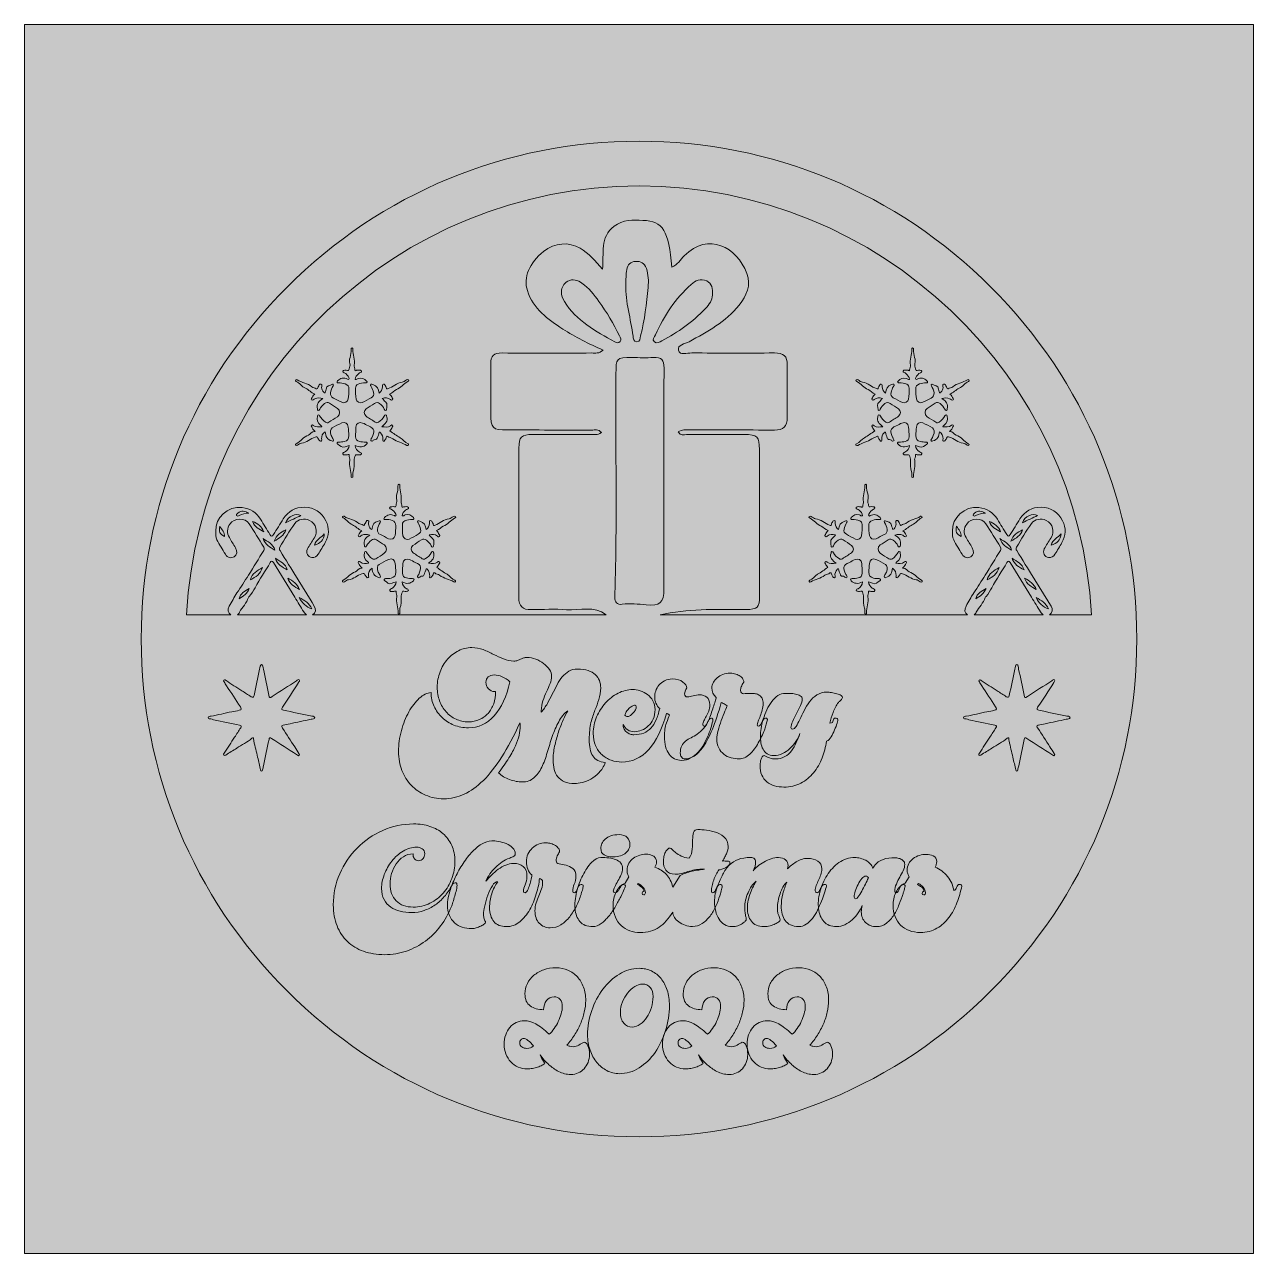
# Model space of a CAD drawing. Header units: inches. Extents: x 0 to 12, y -12 to 0.
import ezdxf

# ---------------------------------------------------------------- set-up
doc = ezdxf.new("R2010")
doc.units = ezdxf.units.IN
doc.header["$MEASUREMENT"] = 0
doc.layers.add('Layer 1', color=7, linetype='Continuous')

# ---------------------------------------------------------------- blocks, each defined once
blk = doc.blocks.new('block 3')
at = {"layer": 'Layer 1', "true_color": 0xffffff}
h = blk.add_hatch(color=7, dxfattribs=at)
h.dxf.hatch_style = 2
edge = h.paths.add_edge_path()
edge.add_spline(control_points=[(9.437, -2.563), (8.519, -1.645), (7.298, -1.139), (6, -1.139), (4.702, -1.139), (3.481, -1.645), (2.563, -2.563), (1.645, -3.481), (1.139, -4.702), (1.139, -6), (1.139, -7.298), (1.645, -8.519), (2.563, -9.437), (3.481, -10.355), (4.702, -10.861), (6, -10.861), (7.298, -10.861), (8.519, -10.355), (9.437, -9.437), (10.355, -8.519), (10.861, -7.298), (10.861, -6), (10.861, -4.702), (10.355, -3.481), (9.437, -2.563)], knot_values=[0, 0, 0, 0, 1, 1, 1, 2, 2, 2, 3, 3, 3, 4, 4, 4, 5, 5, 5, 6, 6, 6, 7, 7, 7, 8, 8, 8, 8], degree=3, periodic=1)
edge = h.paths.add_edge_path()
edge.add_spline(control_points=[(2.797, -6.783), (2.729, -6.8), (2.661, -6.813), (2.592, -6.827), (2.569, -6.832), (2.546, -6.837), (2.524, -6.843), (2.5, -6.849), (2.514, -6.862), (2.52, -6.871), (2.559, -6.932), (2.598, -6.993), (2.638, -7.054), (2.651, -7.075), (2.665, -7.097), (2.679, -7.118), (2.684, -7.125), (2.689, -7.134), (2.675, -7.14), (2.668, -7.136), (2.662, -7.133), (2.656, -7.129), (2.575, -7.076), (2.493, -7.024), (2.412, -6.971), (2.395, -6.959), (2.39, -6.965), (2.387, -6.982), (2.369, -7.067), (2.351, -7.152), (2.333, -7.237), (2.33, -7.251), (2.327, -7.265), (2.323, -7.279), (2.322, -7.284), (2.321, -7.29), (2.314, -7.29), (2.308, -7.29), (2.306, -7.284), (2.305, -7.279), (2.295, -7.237), (2.286, -7.196), (2.276, -7.155), (2.264, -7.102), (2.251, -7.049), (2.239, -6.996), (2.238, -6.99), (2.237, -6.984), (2.237, -6.978), (2.237, -6.963), (2.231, -6.958), (2.219, -6.969), (2.175, -7.009), (2.119, -7.031), (2.072, -7.066), (2.038, -7.092), (1.998, -7.108), (1.964, -7.134), (1.958, -7.138), (1.95, -7.143), (1.945, -7.136), (1.94, -7.129), (1.945, -7.122), (1.949, -7.116), (1.983, -7.063), (2.017, -7.011), (2.051, -6.959), (2.071, -6.928), (2.091, -6.897), (2.111, -6.867), (2.12, -6.853), (2.119, -6.845), (2.1, -6.841), (2.015, -6.824), (1.93, -6.806), (1.845, -6.788), (1.836, -6.786), (1.828, -6.783), (1.819, -6.78), (1.81, -6.777), (1.794, -6.782), (1.794, -6.77), (1.793, -6.755), (1.811, -6.755), (1.821, -6.753), (1.889, -6.743), (1.955, -6.723), (2.023, -6.711), (2.048, -6.707), (2.072, -6.701), (2.097, -6.696), (2.122, -6.691), (2.117, -6.678), (2.107, -6.663), (2.062, -6.594), (2.017, -6.525), (1.972, -6.456), (1.964, -6.443), (1.956, -6.431), (1.949, -6.419), (1.945, -6.413), (1.941, -6.406), (1.946, -6.401), (1.954, -6.393), (1.961, -6.402), (1.967, -6.406), (2.019, -6.439), (2.071, -6.473), (2.123, -6.506), (2.152, -6.526), (2.182, -6.544), (2.212, -6.564), (2.228, -6.574), (2.237, -6.573), (2.241, -6.552), (2.259, -6.466), (2.277, -6.38), (2.295, -6.294), (2.299, -6.277), (2.3, -6.25), (2.314, -6.25), (2.331, -6.25), (2.328, -6.278), (2.332, -6.293), (2.351, -6.377), (2.368, -6.463), (2.385, -6.548), (2.391, -6.576), (2.393, -6.578), (2.418, -6.562), (2.498, -6.511), (2.577, -6.459), (2.657, -6.407), (2.665, -6.402), (2.674, -6.389), (2.683, -6.399), (2.69, -6.407), (2.68, -6.418), (2.675, -6.426), (2.623, -6.507), (2.571, -6.587), (2.518, -6.667), (2.506, -6.687), (2.512, -6.692), (2.53, -6.696), (2.617, -6.714), (2.704, -6.732), (2.791, -6.75), (2.807, -6.754), (2.832, -6.753), (2.834, -6.77), (2.835, -6.784), (2.81, -6.78), (2.797, -6.783)], knot_values=[0, 0, 0, 0, 1, 1, 1, 2, 2, 2, 3, 3, 3, 4, 4, 4, 5, 5, 5, 6, 6, 6, 7, 7, 7, 8, 8, 8, 9, 9, 9, 10, 10, 10, 11, 11, 11, 12, 12, 12, 13, 13, 13, 14, 14, 14, 15, 15, 15, 16, 16, 16, 17, 17, 17, 18, 18, 18, 19, 19, 19, 20, 20, 20, 21, 21, 21, 22, 22, 22, 23, 23, 23, 24, 24, 24, 25, 25, 25, 26, 26, 26, 27, 27, 27, 28, 28, 28, 29, 29, 29, 30, 30, 30, 31, 31, 31, 32, 32, 32, 33, 33, 33, 34, 34, 34, 35, 35, 35, 36, 36, 36, 37, 37, 37, 38, 38, 38, 39, 39, 39, 40, 40, 40, 41, 41, 41, 42, 42, 42, 43, 43, 43, 44, 44, 44, 45, 45, 45, 46, 46, 46, 47, 47, 47, 48, 48, 48, 49, 49, 49, 50, 50, 50, 51, 51, 51, 51], degree=3, periodic=1)
edge = h.paths.add_edge_path()
edge.add_spline(control_points=[(2.099, -5.738), (2.126, -5.689), (2.169, -5.65), (2.186, -5.595), (2.187, -5.591), (2.191, -5.587), (2.194, -5.584), (2.218, -5.559), (2.236, -5.529), (2.252, -5.499), (2.297, -5.415), (2.35, -5.336), (2.399, -5.254), (2.409, -5.237), (2.416, -5.232), (2.43, -5.254), (2.499, -5.367), (2.569, -5.479), (2.639, -5.592), (2.668, -5.639), (2.697, -5.688), (2.726, -5.735), (2.734, -5.748), (2.743, -5.757), (2.752, -5.764), (2.752, -5.764), (2.078, -5.764), (2.078, -5.764), (2.086, -5.758), (2.093, -5.75), (2.099, -5.738)], knot_values=[0, 0, 0, 0, 1, 1, 1, 2, 2, 2, 3, 3, 3, 4, 4, 4, 5, 5, 5, 6, 6, 6, 7, 7, 7, 8, 8, 8, 9, 9, 9, 10, 10, 10, 10], degree=3, periodic=1)
edge = h.paths.add_edge_path()
edge.add_spline(control_points=[(2.094, -5.607), (2.108, -5.552), (2.15, -5.532), (2.194, -5.507), (2.174, -5.557), (2.137, -5.583), (2.094, -5.607)], knot_values=[0, 0, 0, 0, 1, 1, 1, 2, 2, 2, 2], degree=3, periodic=1)
edge = h.paths.add_edge_path()
edge.add_spline(control_points=[(2.205, -5.422), (2.222, -5.359), (2.272, -5.334), (2.323, -5.302), (2.302, -5.364), (2.259, -5.396), (2.205, -5.422)], knot_values=[0, 0, 0, 0, 1, 1, 1, 2, 2, 2, 2], degree=3, periodic=1)
edge = h.paths.add_edge_path()
edge.add_spline(control_points=[(2.445, -5.132), (2.394, -5.104), (2.349, -5.078), (2.329, -5.019), (2.374, -5.051), (2.426, -5.07), (2.445, -5.132)], knot_values=[0, 0, 0, 0, 1, 1, 1, 2, 2, 2, 2], degree=3, periodic=1)
edge = h.paths.add_edge_path()
edge.add_spline(control_points=[(2.227, -4.851), (2.275, -4.875), (2.318, -4.898), (2.336, -4.955), (2.294, -4.924), (2.243, -4.91), (2.227, -4.851)], knot_values=[0, 0, 0, 0, 1, 1, 1, 2, 2, 2, 2], degree=3, periodic=1)
edge = h.paths.add_edge_path()
edge.add_spline(control_points=[(2.551, -4.933), (2.534, -4.991), (2.487, -5.014), (2.437, -5.046), (2.457, -4.984), (2.502, -4.959), (2.551, -4.933)], knot_values=[0, 0, 0, 0, 1, 1, 1, 2, 2, 2, 2], degree=3, periodic=1)
edge = h.paths.add_edge_path()
edge.add_spline(control_points=[(2.549, -4.864), (2.571, -4.802), (2.648, -4.768), (2.699, -4.794), (2.65, -4.817), (2.601, -4.84), (2.549, -4.864)], knot_values=[0, 0, 0, 0, 1, 1, 1, 2, 2, 2, 2], degree=3, periodic=1)
edge = h.paths.add_edge_path()
edge.add_spline(control_points=[(2.449, -5.211), (2.495, -5.244), (2.549, -5.264), (2.565, -5.326), (2.518, -5.297), (2.467, -5.273), (2.449, -5.211)], knot_values=[0, 0, 0, 0, 1, 1, 1, 2, 2, 2, 2], degree=3, periodic=1)
edge = h.paths.add_edge_path()
edge.add_spline(control_points=[(2.57, -5.405), (2.62, -5.435), (2.665, -5.459), (2.684, -5.518), (2.639, -5.488), (2.59, -5.468), (2.57, -5.405)], knot_values=[0, 0, 0, 0, 1, 1, 1, 2, 2, 2, 2], degree=3, periodic=1)
edge = h.paths.add_edge_path()
edge.add_spline(control_points=[(2.804, -5.706), (2.754, -5.69), (2.704, -5.645), (2.683, -5.594), (2.735, -5.623), (2.782, -5.651), (2.804, -5.706)], knot_values=[0, 0, 0, 0, 1, 1, 1, 2, 2, 2, 2], degree=3, periodic=1)
edge = h.paths.add_edge_path()
edge.add_spline(control_points=[(6.069, -5.667), (5.991, -5.66), (5.914, -5.649), (5.835, -5.661), (5.785, -5.668), (5.762, -5.639), (5.764, -5.59), (5.789, -4.865), (5.768, -4.14), (5.775, -3.415), (5.776, -3.252), (5.775, -3.252), (5.935, -3.252), (6.004, -3.252), (6.073, -3.255), (6.142, -3.251), (6.219, -3.246), (6.245, -3.277), (6.245, -3.354), (6.242, -3.722), (6.243, -4.089), (6.243, -4.457), (6.243, -4.808), (6.244, -5.159), (6.243, -5.51), (6.243, -5.646), (6.208, -5.681), (6.069, -5.667)], knot_values=[0, 0, 0, 0, 1, 1, 1, 2, 2, 2, 3, 3, 3, 4, 4, 4, 5, 5, 5, 6, 6, 6, 7, 7, 7, 8, 8, 8, 9, 9, 9, 9], degree=3, periodic=1)
edge = h.paths.add_edge_path()
edge.add_spline(control_points=[(5.763, -3.098), (5.577, -2.995), (5.389, -2.893), (5.271, -2.704), (5.253, -2.676), (5.241, -2.646), (5.243, -2.612), (5.242, -2.565), (5.265, -2.529), (5.304, -2.507), (5.353, -2.478), (5.402, -2.497), (5.443, -2.525), (5.511, -2.572), (5.562, -2.636), (5.609, -2.704), (5.685, -2.811), (5.753, -2.922), (5.81, -3.04), (5.819, -3.058), (5.831, -3.077), (5.817, -3.095), (5.802, -3.114), (5.78, -3.107), (5.763, -3.098)], knot_values=[0, 0, 0, 0, 1, 1, 1, 2, 2, 2, 3, 3, 3, 4, 4, 4, 5, 5, 5, 6, 6, 6, 7, 7, 7, 8, 8, 8, 8], degree=3, periodic=1)
edge = h.paths.add_edge_path()
edge.add_spline(control_points=[(5.87, -2.539), (5.873, -2.49), (5.873, -2.441), (5.88, -2.392), (5.887, -2.345), (5.917, -2.315), (5.967, -2.313), (6.016, -2.311), (6.055, -2.327), (6.072, -2.381), (6.091, -2.442), (6.096, -2.504), (6.089, -2.566), (6.07, -2.725), (6.058, -2.885), (6.015, -3.04), (6.008, -3.063), (6.015, -3.1), (5.976, -3.097), (5.948, -3.094), (5.944, -3.065), (5.942, -3.043), (5.921, -2.875), (5.866, -2.711), (5.87, -2.539)], knot_values=[0, 0, 0, 0, 1, 1, 1, 2, 2, 2, 3, 3, 3, 4, 4, 4, 5, 5, 5, 6, 6, 6, 7, 7, 7, 8, 8, 8, 8], degree=3, periodic=1)
edge = h.paths.add_edge_path()
edge.add_spline(control_points=[(6.16, -3.03), (6.246, -2.844), (6.355, -2.675), (6.508, -2.538), (6.551, -2.499), (6.601, -2.476), (6.661, -2.504), (6.715, -2.528), (6.719, -2.577), (6.717, -2.643), (6.718, -2.689), (6.685, -2.734), (6.647, -2.775), (6.525, -2.905), (6.38, -3.005), (6.223, -3.088), (6.201, -3.1), (6.174, -3.118), (6.15, -3.099), (6.122, -3.076), (6.15, -3.052), (6.16, -3.03)], knot_values=[0, 0, 0, 0, 1, 1, 1, 2, 2, 2, 3, 3, 3, 4, 4, 4, 5, 5, 5, 6, 6, 6, 7, 7, 7, 7], degree=3, periodic=1)
edge = h.paths.add_edge_path()
edge.add_spline(control_points=[(7.01, -5.713), (7.02, -5.713), (7.03, -5.713), (7.04, -5.712), (7.162, -5.71), (7.176, -5.697), (7.176, -5.576), (7.177, -5.101), (7.177, -4.625), (7.176, -4.15), (7.176, -4.022), (7.157, -4.004), (7.025, -4.003), (6.838, -4.002), (6.651, -4.004), (6.464, -4.004), (6.437, -4.004), (6.405, -4.019), (6.384, -3.978), (6.418, -3.95), (6.458, -3.96), (6.496, -3.959), (6.771, -3.959), (7.047, -3.958), (7.322, -3.96), (7.408, -3.96), (7.45, -3.926), (7.448, -3.837), (7.446, -3.667), (7.446, -3.496), (7.448, -3.325), (7.449, -3.238), (7.412, -3.205), (7.322, -3.206), (7.053, -3.21), (6.784, -3.209), (6.515, -3.206), (6.47, -3.206), (6.397, -3.235), (6.385, -3.18), (6.372, -3.126), (6.45, -3.12), (6.49, -3.097), (6.667, -2.998), (6.849, -2.905), (6.977, -2.74), (7.049, -2.647), (7.098, -2.546), (7.053, -2.43), (6.952, -2.173), (6.684, -2.022), (6.44, -2.258), (6.403, -2.294), (6.377, -2.346), (6.322, -2.37), (6.29, -2.01), (6.235, -1.921), (6.038, -1.912), (5.94, -1.907), (5.844, -1.904), (5.756, -1.97), (5.615, -2.077), (5.66, -2.234), (5.644, -2.389), (5.571, -2.305), (5.508, -2.234), (5.426, -2.185), (5.314, -2.118), (5.179, -2.129), (5.068, -2.216), (4.93, -2.324), (4.869, -2.473), (4.91, -2.598), (4.968, -2.776), (5.109, -2.878), (5.256, -2.973), (5.378, -3.051), (5.508, -3.118), (5.65, -3.178), (5.61, -3.217), (5.573, -3.207), (5.539, -3.207), (5.247, -3.208), (4.955, -3.209), (4.663, -3.207), (4.583, -3.206), (4.55, -3.236), (4.552, -3.316), (4.554, -3.474), (4.552, -3.631), (4.552, -3.789), (4.553, -3.946), (4.565, -3.959), (4.719, -3.959), (4.991, -3.959), (5.263, -3.959), (5.536, -3.96), (5.568, -3.96), (5.606, -3.947), (5.633, -3.984), (5.596, -4.012), (5.559, -4.002), (5.524, -4.002), (5.337, -4.003), (5.15, -4.002), (4.963, -4.003), (4.85, -4.004), (4.828, -4.026), (4.827, -4.135), (4.827, -4.62), (4.829, -5.106), (4.826, -5.591), (4.825, -5.683), (4.863, -5.714), (4.948, -5.713), (5.063, -5.711), (5.179, -5.706), (5.293, -5.714), (5.422, -5.724), (5.563, -5.669), (5.678, -5.764), (5.678, -5.764), (2.813, -5.764), (2.813, -5.764), (2.842, -5.745), (2.849, -5.711), (2.829, -5.679), (2.774, -5.587), (2.717, -5.496), (2.661, -5.405), (2.606, -5.316), (2.55, -5.227), (2.495, -5.137), (2.488, -5.126), (2.485, -5.116), (2.492, -5.104), (2.54, -5.026), (2.585, -4.946), (2.639, -4.872), (2.67, -4.829), (2.735, -4.818), (2.782, -4.842), (2.849, -4.878), (2.868, -4.951), (2.827, -5.016), (2.805, -5.05), (2.783, -5.085), (2.763, -5.121), (2.744, -5.157), (2.766, -5.2), (2.806, -5.205), (2.834, -5.209), (2.853, -5.194), (2.867, -5.172), (2.89, -5.135), (2.914, -5.097), (2.936, -5.058), (2.976, -4.989), (2.977, -4.916), (2.942, -4.847), (2.9, -4.764), (2.83, -4.715), (2.733, -4.714), (2.643, -4.713), (2.574, -4.752), (2.526, -4.827), (2.494, -4.878), (2.463, -4.929), (2.431, -4.98), (2.416, -5.003), (2.411, -5.003), (2.396, -4.98), (2.366, -4.93), (2.336, -4.881), (2.305, -4.831), (2.263, -4.765), (2.206, -4.726), (2.125, -4.716), (1.985, -4.698), (1.858, -4.817), (1.867, -4.948), (1.867, -4.976), (1.867, -5.005), (1.879, -5.031), (1.902, -5.081), (1.933, -5.125), (1.961, -5.172), (1.982, -5.207), (2.018, -5.215), (2.047, -5.196), (2.074, -5.178), (2.08, -5.144), (2.06, -5.11), (2.04, -5.076), (2.019, -5.043), (2, -5.01), (1.974, -4.964), (1.976, -4.92), (2.006, -4.877), (2.047, -4.816), (2.154, -4.813), (2.194, -4.875), (2.243, -4.95), (2.288, -5.027), (2.336, -5.103), (2.343, -5.115), (2.342, -5.124), (2.335, -5.135), (2.285, -5.215), (2.238, -5.297), (2.187, -5.376), (2.149, -5.434), (2.114, -5.494), (2.074, -5.55), (2.046, -5.591), (2.024, -5.636), (1.999, -5.679), (1.98, -5.714), (1.986, -5.745), (2.015, -5.764), (2.015, -5.764), (1.582, -5.764), (1.582, -5.764), (1.705, -3.434), (3.64, -1.576), (6, -1.576), (8.36, -1.576), (10.295, -3.434), (10.418, -5.764), (10.418, -5.764), (10.008, -5.764), (10.008, -5.764), (10.036, -5.745), (10.044, -5.711), (10.024, -5.679), (9.968, -5.587), (9.912, -5.496), (9.855, -5.405), (9.8, -5.316), (9.745, -5.227), (9.689, -5.137), (9.682, -5.126), (9.679, -5.116), (9.687, -5.104), (9.735, -5.026), (9.779, -4.946), (9.833, -4.872), (9.864, -4.829), (9.93, -4.818), (9.976, -4.842), (10.044, -4.878), (10.062, -4.951), (10.021, -5.016), (9.999, -5.05), (9.977, -5.085), (9.958, -5.121), (9.938, -5.157), (9.961, -5.2), (10, -5.205), (10.029, -5.209), (10.047, -5.194), (10.061, -5.172), (10.085, -5.135), (10.108, -5.097), (10.13, -5.058), (10.171, -4.989), (10.171, -4.916), (10.136, -4.847), (10.094, -4.764), (10.024, -4.715), (9.927, -4.714), (9.837, -4.713), (9.768, -4.752), (9.72, -4.827), (9.688, -4.878), (9.657, -4.929), (9.626, -4.98), (9.611, -5.003), (9.605, -5.003), (9.591, -4.98), (9.56, -4.93), (9.53, -4.881), (9.5, -4.831), (9.458, -4.765), (9.4, -4.726), (9.319, -4.716), (9.179, -4.698), (9.053, -4.817), (9.062, -4.948), (9.062, -4.976), (9.061, -5.005), (9.073, -5.031), (9.096, -5.081), (9.127, -5.125), (9.155, -5.172), (9.177, -5.207), (9.213, -5.215), (9.241, -5.196), (9.269, -5.178), (9.274, -5.144), (9.254, -5.11), (9.235, -5.076), (9.214, -5.043), (9.194, -5.01), (9.168, -4.964), (9.171, -4.92), (9.2, -4.877), (9.242, -4.816), (9.348, -4.813), (9.388, -4.875), (9.437, -4.95), (9.483, -5.027), (9.53, -5.103), (9.537, -5.115), (9.536, -5.124), (9.529, -5.135), (9.48, -5.215), (9.432, -5.297), (9.381, -5.376), (9.343, -5.434), (9.309, -5.494), (9.269, -5.55), (9.24, -5.591), (9.218, -5.636), (9.194, -5.679), (9.174, -5.714), (9.18, -5.745), (9.209, -5.764), (9.209, -5.764), (6.206, -5.764), (6.206, -5.764), (6.471, -5.705), (6.741, -5.708), (7.01, -5.713)], knot_values=[0, 0, 0, 0, 1, 1, 1, 2, 2, 2, 3, 3, 3, 4, 4, 4, 5, 5, 5, 6, 6, 6, 7, 7, 7, 8, 8, 8, 9, 9, 9, 10, 10, 10, 11, 11, 11, 12, 12, 12, 13, 13, 13, 14, 14, 14, 15, 15, 15, 16, 16, 16, 17, 17, 17, 18, 18, 18, 19, 19, 19, 20, 20, 20, 21, 21, 21, 22, 22, 22, 23, 23, 23, 24, 24, 24, 25, 25, 25, 26, 26, 26, 27, 27, 27, 28, 28, 28, 29, 29, 29, 30, 30, 30, 31, 31, 31, 32, 32, 32, 33, 33, 33, 34, 34, 34, 35, 35, 35, 36, 36, 36, 37, 37, 37, 38, 38, 38, 39, 39, 39, 40, 40, 40, 41, 41, 41, 42, 42, 42, 43, 43, 43, 44, 44, 44, 45, 45, 45, 46, 46, 46, 47, 47, 47, 48, 48, 48, 49, 49, 49, 50, 50, 50, 51, 51, 51, 52, 52, 52, 53, 53, 53, 54, 54, 54, 55, 55, 55, 56, 56, 56, 57, 57, 57, 58, 58, 58, 59, 59, 59, 60, 60, 60, 61, 61, 61, 62, 62, 62, 63, 63, 63, 64, 64, 64, 65, 65, 65, 66, 66, 66, 67, 67, 67, 68, 68, 68, 69, 69, 69, 70, 70, 70, 71, 71, 71, 72, 72, 72, 73, 73, 73, 74, 74, 74, 75, 75, 75, 76, 76, 76, 77, 77, 77, 78, 78, 78, 79, 79, 79, 80, 80, 80, 81, 81, 81, 82, 82, 82, 83, 83, 83, 84, 84, 84, 85, 85, 85, 86, 86, 86, 87, 87, 87, 88, 88, 88, 89, 89, 89, 90, 90, 90, 91, 91, 91, 92, 92, 92, 93, 93, 93, 94, 94, 94, 95, 95, 95, 96, 96, 96, 97, 97, 97, 98, 98, 98, 99, 99, 99, 100, 100, 100, 101, 101, 101, 102, 102, 102, 103, 103, 103, 104, 104, 104, 105, 105, 105, 106, 106, 106, 107, 107, 107, 108, 108, 108, 109, 109, 109, 110, 110, 110, 111, 111, 111, 111], degree=3, periodic=1)
edge = h.paths.add_edge_path()
edge.add_spline(control_points=[(2.927, -4.972), (2.924, -5.035), (2.886, -5.065), (2.831, -5.084), (2.844, -5.028), (2.897, -5.011), (2.927, -4.972)], knot_values=[0, 0, 0, 0, 1, 1, 1, 2, 2, 2, 2], degree=3, periodic=1)
edge = h.paths.add_edge_path()
edge.add_spline(control_points=[(2.191, -4.772), (2.156, -4.768), (2.125, -4.78), (2.095, -4.794), (2.088, -4.798), (2.076, -4.803), (2.07, -4.794), (2.063, -4.784), (2.075, -4.778), (2.081, -4.772), (2.116, -4.737), (2.154, -4.753), (2.191, -4.772)], knot_values=[0, 0, 0, 0, 1, 1, 1, 2, 2, 2, 3, 3, 3, 4, 4, 4, 4], degree=3, periodic=1)
edge = h.paths.add_edge_path()
edge.add_spline(control_points=[(1.951, -5), (1.902, -4.97), (1.896, -4.956), (1.907, -4.897), (1.926, -4.934), (1.958, -4.959), (1.951, -5)], knot_values=[0, 0, 0, 0, 1, 1, 1, 2, 2, 2, 2], degree=3, periodic=1)
edge = h.paths.add_edge_path()
edge.add_spline(control_points=[(9.294, -5.738), (9.32, -5.689), (9.363, -5.65), (9.381, -5.595), (9.382, -5.591), (9.386, -5.587), (9.389, -5.584), (9.413, -5.559), (9.43, -5.529), (9.446, -5.499), (9.491, -5.415), (9.545, -5.336), (9.593, -5.254), (9.604, -5.237), (9.611, -5.232), (9.624, -5.254), (9.693, -5.367), (9.763, -5.479), (9.833, -5.592), (9.863, -5.639), (9.891, -5.688), (9.921, -5.735), (9.929, -5.748), (9.937, -5.757), (9.947, -5.764), (9.947, -5.764), (9.273, -5.764), (9.273, -5.764), (9.28, -5.758), (9.287, -5.75), (9.294, -5.738)], knot_values=[0, 0, 0, 0, 1, 1, 1, 2, 2, 2, 3, 3, 3, 4, 4, 4, 5, 5, 5, 6, 6, 6, 7, 7, 7, 8, 8, 8, 9, 9, 9, 10, 10, 10, 10], degree=3, periodic=1)
edge = h.paths.add_edge_path()
edge.add_spline(control_points=[(9.288, -5.607), (9.302, -5.552), (9.345, -5.532), (9.389, -5.507), (9.368, -5.557), (9.331, -5.583), (9.288, -5.607)], knot_values=[0, 0, 0, 0, 1, 1, 1, 2, 2, 2, 2], degree=3, periodic=1)
edge = h.paths.add_edge_path()
edge.add_spline(control_points=[(9.4, -5.422), (9.416, -5.359), (9.466, -5.334), (9.517, -5.302), (9.496, -5.364), (9.453, -5.396), (9.4, -5.422)], knot_values=[0, 0, 0, 0, 1, 1, 1, 2, 2, 2, 2], degree=3, periodic=1)
edge = h.paths.add_edge_path()
edge.add_spline(control_points=[(9.639, -5.132), (9.588, -5.104), (9.544, -5.078), (9.524, -5.019), (9.569, -5.051), (9.621, -5.07), (9.639, -5.132)], knot_values=[0, 0, 0, 0, 1, 1, 1, 2, 2, 2, 2], degree=3, periodic=1)
edge = h.paths.add_edge_path()
edge.add_spline(control_points=[(9.422, -4.851), (9.47, -4.875), (9.513, -4.898), (9.53, -4.955), (9.488, -4.924), (9.438, -4.91), (9.422, -4.851)], knot_values=[0, 0, 0, 0, 1, 1, 1, 2, 2, 2, 2], degree=3, periodic=1)
edge = h.paths.add_edge_path()
edge.add_spline(control_points=[(9.746, -4.933), (9.729, -4.991), (9.681, -5.014), (9.632, -5.046), (9.651, -4.984), (9.697, -4.959), (9.746, -4.933)], knot_values=[0, 0, 0, 0, 1, 1, 1, 2, 2, 2, 2], degree=3, periodic=1)
edge = h.paths.add_edge_path()
edge.add_spline(control_points=[(9.744, -4.864), (9.765, -4.802), (9.842, -4.768), (9.893, -4.794), (9.844, -4.817), (9.796, -4.84), (9.744, -4.864)], knot_values=[0, 0, 0, 0, 1, 1, 1, 2, 2, 2, 2], degree=3, periodic=1)
edge = h.paths.add_edge_path()
edge.add_spline(control_points=[(9.643, -5.211), (9.69, -5.244), (9.743, -5.264), (9.76, -5.326), (9.712, -5.297), (9.662, -5.273), (9.643, -5.211)], knot_values=[0, 0, 0, 0, 1, 1, 1, 2, 2, 2, 2], degree=3, periodic=1)
edge = h.paths.add_edge_path()
edge.add_spline(control_points=[(9.764, -5.405), (9.814, -5.435), (9.86, -5.459), (9.879, -5.518), (9.833, -5.488), (9.784, -5.468), (9.764, -5.405)], knot_values=[0, 0, 0, 0, 1, 1, 1, 2, 2, 2, 2], degree=3, periodic=1)
edge = h.paths.add_edge_path()
edge.add_spline(control_points=[(9.878, -5.594), (9.929, -5.623), (9.977, -5.651), (9.998, -5.706), (9.948, -5.69), (9.899, -5.645), (9.878, -5.594)], knot_values=[0, 0, 0, 0, 1, 1, 1, 2, 2, 2, 2], degree=3, periodic=1)
edge = h.paths.add_edge_path()
edge.add_spline(control_points=[(10.121, -4.972), (10.119, -5.035), (10.081, -5.065), (10.025, -5.084), (10.038, -5.028), (10.091, -5.011), (10.121, -4.972)], knot_values=[0, 0, 0, 0, 1, 1, 1, 2, 2, 2, 2], degree=3, periodic=1)
edge = h.paths.add_edge_path()
edge.add_spline(control_points=[(9.385, -4.772), (9.35, -4.768), (9.32, -4.78), (9.289, -4.794), (9.282, -4.798), (9.27, -4.803), (9.264, -4.794), (9.258, -4.784), (9.27, -4.778), (9.276, -4.772), (9.311, -4.737), (9.348, -4.753), (9.385, -4.772)], knot_values=[0, 0, 0, 0, 1, 1, 1, 2, 2, 2, 3, 3, 3, 4, 4, 4, 4], degree=3, periodic=1)
edge = h.paths.add_edge_path()
edge.add_spline(control_points=[(9.145, -5), (9.097, -4.97), (9.09, -4.956), (9.101, -4.897), (9.121, -4.934), (9.152, -4.959), (9.145, -5)], knot_values=[0, 0, 0, 0, 1, 1, 1, 2, 2, 2, 2], degree=3, periodic=1)
edge = h.paths.add_edge_path()
edge.add_spline(control_points=[(10.172, -6.783), (10.104, -6.8), (10.036, -6.813), (9.967, -6.827), (9.944, -6.832), (9.921, -6.837), (9.899, -6.843), (9.875, -6.849), (9.889, -6.862), (9.895, -6.871), (9.934, -6.932), (9.973, -6.993), (10.013, -7.054), (10.026, -7.075), (10.04, -7.097), (10.054, -7.118), (10.059, -7.125), (10.064, -7.134), (10.05, -7.14), (10.043, -7.136), (10.037, -7.133), (10.031, -7.129), (9.95, -7.076), (9.868, -7.024), (9.787, -6.971), (9.77, -6.959), (9.765, -6.965), (9.762, -6.982), (9.744, -7.067), (9.726, -7.152), (9.708, -7.237), (9.705, -7.251), (9.702, -7.265), (9.698, -7.279), (9.697, -7.284), (9.696, -7.29), (9.689, -7.29), (9.683, -7.29), (9.681, -7.284), (9.68, -7.279), (9.67, -7.237), (9.661, -7.196), (9.651, -7.155), (9.639, -7.102), (9.626, -7.049), (9.614, -6.996), (9.613, -6.99), (9.612, -6.984), (9.612, -6.978), (9.612, -6.963), (9.606, -6.958), (9.594, -6.969), (9.55, -7.009), (9.494, -7.031), (9.447, -7.066), (9.413, -7.092), (9.373, -7.108), (9.339, -7.134), (9.333, -7.138), (9.325, -7.143), (9.32, -7.136), (9.315, -7.129), (9.32, -7.122), (9.324, -7.116), (9.358, -7.063), (9.392, -7.011), (9.426, -6.959), (9.446, -6.928), (9.466, -6.897), (9.486, -6.867), (9.495, -6.853), (9.494, -6.845), (9.475, -6.841), (9.39, -6.824), (9.305, -6.806), (9.22, -6.788), (9.211, -6.786), (9.203, -6.783), (9.194, -6.78), (9.185, -6.777), (9.169, -6.782), (9.169, -6.77), (9.168, -6.755), (9.186, -6.755), (9.196, -6.753), (9.264, -6.743), (9.33, -6.723), (9.398, -6.711), (9.423, -6.707), (9.447, -6.701), (9.472, -6.696), (9.497, -6.691), (9.492, -6.678), (9.482, -6.663), (9.437, -6.594), (9.392, -6.525), (9.347, -6.456), (9.339, -6.443), (9.331, -6.431), (9.324, -6.419), (9.32, -6.413), (9.316, -6.406), (9.321, -6.401), (9.329, -6.393), (9.336, -6.402), (9.342, -6.406), (9.394, -6.439), (9.446, -6.473), (9.498, -6.506), (9.527, -6.526), (9.557, -6.544), (9.587, -6.564), (9.603, -6.574), (9.612, -6.573), (9.616, -6.552), (9.634, -6.466), (9.652, -6.38), (9.67, -6.294), (9.674, -6.277), (9.675, -6.25), (9.689, -6.25), (9.706, -6.25), (9.703, -6.278), (9.707, -6.293), (9.726, -6.377), (9.743, -6.463), (9.76, -6.548), (9.766, -6.576), (9.768, -6.578), (9.793, -6.562), (9.873, -6.511), (9.952, -6.459), (10.032, -6.407), (10.04, -6.402), (10.049, -6.389), (10.058, -6.399), (10.065, -6.407), (10.055, -6.418), (10.05, -6.426), (9.998, -6.507), (9.946, -6.587), (9.893, -6.667), (9.881, -6.687), (9.887, -6.692), (9.905, -6.696), (9.992, -6.714), (10.079, -6.732), (10.166, -6.75), (10.182, -6.754), (10.207, -6.753), (10.209, -6.77), (10.21, -6.784), (10.185, -6.78), (10.172, -6.783)], knot_values=[0, 0, 0, 0, 1, 1, 1, 2, 2, 2, 3, 3, 3, 4, 4, 4, 5, 5, 5, 6, 6, 6, 7, 7, 7, 8, 8, 8, 9, 9, 9, 10, 10, 10, 11, 11, 11, 12, 12, 12, 13, 13, 13, 14, 14, 14, 15, 15, 15, 16, 16, 16, 17, 17, 17, 18, 18, 18, 19, 19, 19, 20, 20, 20, 21, 21, 21, 22, 22, 22, 23, 23, 23, 24, 24, 24, 25, 25, 25, 26, 26, 26, 27, 27, 27, 28, 28, 28, 29, 29, 29, 30, 30, 30, 31, 31, 31, 32, 32, 32, 33, 33, 33, 34, 34, 34, 35, 35, 35, 36, 36, 36, 37, 37, 37, 38, 38, 38, 39, 39, 39, 40, 40, 40, 41, 41, 41, 42, 42, 42, 43, 43, 43, 44, 44, 44, 45, 45, 45, 46, 46, 46, 47, 47, 47, 48, 48, 48, 49, 49, 49, 50, 50, 50, 51, 51, 51, 51], degree=3, periodic=1)
h = blk.add_hatch(color=7, dxfattribs=at)
h.dxf.hatch_style = 2
edge = h.paths.add_edge_path()
edge.add_spline(control_points=[(3.131, -4.122), (3.141, -4.117), (3.155, -4.114), (3.17, -4.11), (3.167, -4.138), (3.152, -4.155), (3.134, -4.17), (3.124, -4.178), (3.104, -4.18), (3.108, -4.193), (3.114, -4.209), (3.134, -4.2), (3.148, -4.202), (3.152, -4.202), (3.156, -4.2), (3.161, -4.199), (3.165, -4.198), (3.17, -4.199), (3.169, -4.203), (3.168, -4.221), (3.181, -4.239), (3.177, -4.255), (3.165, -4.309), (3.192, -4.359), (3.188, -4.412), (3.188, -4.417), (3.191, -4.423), (3.197, -4.424), (3.206, -4.424), (3.205, -4.416), (3.206, -4.41), (3.206, -4.395), (3.202, -4.379), (3.208, -4.366), (3.223, -4.33), (3.218, -4.294), (3.218, -4.257), (3.218, -4.24), (3.225, -4.221), (3.23, -4.206), (3.235, -4.194), (3.255, -4.204), (3.268, -4.202), (3.276, -4.201), (3.287, -4.202), (3.289, -4.193), (3.292, -4.182), (3.28, -4.179), (3.272, -4.176), (3.245, -4.162), (3.231, -4.141), (3.229, -4.109), (3.274, -4.132), (3.308, -4.128), (3.34, -4.098), (3.343, -4.094), (3.346, -4.091), (3.345, -4.086), (3.343, -4.078), (3.336, -4.077), (3.33, -4.077), (3.31, -4.077), (3.29, -4.075), (3.27, -4.07), (3.245, -4.064), (3.23, -4.05), (3.232, -4.023), (3.233, -3.992), (3.233, -3.961), (3.236, -3.93), (3.24, -3.893), (3.266, -3.876), (3.301, -3.891), (3.32, -3.898), (3.338, -3.91), (3.357, -3.918), (3.426, -3.948), (3.416, -3.972), (3.391, -4.035), (3.39, -4.038), (3.387, -4.04), (3.386, -4.042), (3.383, -4.05), (3.374, -4.059), (3.384, -4.066), (3.392, -4.073), (3.399, -4.065), (3.405, -4.059), (3.411, -4.054), (3.417, -4.052), (3.425, -4.053), (3.436, -4.054), (3.442, -4.048), (3.444, -4.038), (3.448, -4.018), (3.463, -4.001), (3.463, -3.981), (3.47, -3.979), (3.473, -3.983), (3.476, -3.986), (3.492, -4.005), (3.5, -4.027), (3.497, -4.052), (3.497, -4.058), (3.495, -4.066), (3.502, -4.069), (3.51, -4.072), (3.513, -4.064), (3.517, -4.059), (3.525, -4.051), (3.529, -4.041), (3.532, -4.031), (3.534, -4.023), (3.539, -4.015), (3.547, -4.022), (3.561, -4.034), (3.581, -4.034), (3.595, -4.044), (3.637, -4.076), (3.689, -4.084), (3.734, -4.109), (3.739, -4.112), (3.746, -4.114), (3.75, -4.107), (3.754, -4.101), (3.749, -4.095), (3.745, -4.093), (3.713, -4.081), (3.696, -4.051), (3.668, -4.035), (3.633, -4.014), (3.601, -3.991), (3.567, -3.968), (3.578, -3.958), (3.583, -3.944), (3.591, -3.932), (3.594, -3.926), (3.599, -3.918), (3.592, -3.912), (3.585, -3.905), (3.579, -3.913), (3.574, -3.917), (3.549, -3.935), (3.522, -3.93), (3.488, -3.927), (3.524, -3.898), (3.55, -3.873), (3.536, -3.83), (3.534, -3.823), (3.538, -3.812), (3.527, -3.81), (3.518, -3.809), (3.516, -3.817), (3.512, -3.824), (3.5, -3.849), (3.481, -3.867), (3.457, -3.882), (3.445, -3.889), (3.436, -3.89), (3.424, -3.882), (3.395, -3.863), (3.364, -3.845), (3.335, -3.825), (3.311, -3.808), (3.311, -3.77), (3.335, -3.753), (3.362, -3.734), (3.389, -3.717), (3.417, -3.699), (3.434, -3.688), (3.451, -3.689), (3.467, -3.701), (3.487, -3.717), (3.504, -3.734), (3.513, -3.757), (3.516, -3.763), (3.519, -3.769), (3.527, -3.768), (3.532, -3.768), (3.536, -3.764), (3.535, -3.759), (3.533, -3.734), (3.552, -3.705), (3.523, -3.683), (3.512, -3.675), (3.504, -3.663), (3.492, -3.65), (3.523, -3.644), (3.549, -3.642), (3.574, -3.662), (3.579, -3.666), (3.585, -3.674), (3.592, -3.666), (3.599, -3.66), (3.595, -3.652), (3.591, -3.646), (3.583, -3.634), (3.578, -3.62), (3.564, -3.608), (3.592, -3.599), (3.607, -3.575), (3.631, -3.565), (3.674, -3.547), (3.702, -3.509), (3.741, -3.486), (3.746, -3.483), (3.756, -3.479), (3.749, -3.47), (3.744, -3.463), (3.736, -3.466), (3.729, -3.47), (3.715, -3.478), (3.702, -3.492), (3.687, -3.493), (3.634, -3.498), (3.599, -3.54), (3.55, -3.555), (3.539, -3.558), (3.535, -3.561), (3.532, -3.548), (3.531, -3.543), (3.53, -3.538), (3.527, -3.533), (3.521, -3.523), (3.516, -3.507), (3.504, -3.51), (3.491, -3.512), (3.496, -3.528), (3.496, -3.538), (3.496, -3.56), (3.48, -3.588), (3.462, -3.598), (3.457, -3.559), (3.444, -3.527), (3.402, -3.515), (3.395, -3.513), (3.388, -3.508), (3.382, -3.513), (3.374, -3.52), (3.38, -3.528), (3.384, -3.533), (3.397, -3.551), (3.401, -3.573), (3.407, -3.593), (3.414, -3.616), (3.406, -3.633), (3.386, -3.644), (3.357, -3.66), (3.327, -3.676), (3.297, -3.69), (3.273, -3.702), (3.241, -3.684), (3.237, -3.658), (3.232, -3.621), (3.232, -3.585), (3.232, -3.549), (3.232, -3.532), (3.24, -3.52), (3.256, -3.513), (3.279, -3.503), (3.302, -3.498), (3.327, -3.499), (3.334, -3.499), (3.341, -3.5), (3.344, -3.492), (3.346, -3.488), (3.343, -3.484), (3.34, -3.481), (3.317, -3.459), (3.293, -3.444), (3.259, -3.455), (3.25, -3.458), (3.242, -3.468), (3.229, -3.465), (3.23, -3.438), (3.245, -3.423), (3.263, -3.407), (3.272, -3.399), (3.296, -3.4), (3.289, -3.383), (3.283, -3.365), (3.261, -3.378), (3.247, -3.375), (3.244, -3.375), (3.24, -3.377), (3.237, -3.379), (3.23, -3.382), (3.225, -3.381), (3.226, -3.373), (3.229, -3.356), (3.217, -3.34), (3.219, -3.326), (3.227, -3.273), (3.206, -3.224), (3.206, -3.173), (3.206, -3.166), (3.208, -3.156), (3.198, -3.156), (3.188, -3.156), (3.187, -3.166), (3.188, -3.173), (3.19, -3.199), (3.187, -3.226), (3.178, -3.25), (3.17, -3.271), (3.172, -3.293), (3.177, -3.31), (3.182, -3.331), (3.17, -3.344), (3.169, -3.362), (3.169, -3.397), (3.141, -3.364), (3.129, -3.375), (3.129, -3.375), (3.127, -3.375), (3.126, -3.375), (3.118, -3.376), (3.109, -3.376), (3.107, -3.386), (3.105, -3.395), (3.115, -3.397), (3.121, -3.4), (3.142, -3.41), (3.157, -3.427), (3.167, -3.448), (3.169, -3.453), (3.172, -3.459), (3.168, -3.463), (3.163, -3.469), (3.158, -3.465), (3.153, -3.462), (3.116, -3.442), (3.085, -3.452), (3.057, -3.48), (3.053, -3.484), (3.05, -3.489), (3.051, -3.494), (3.053, -3.501), (3.059, -3.5), (3.065, -3.5), (3.088, -3.497), (3.11, -3.502), (3.131, -3.509), (3.157, -3.518), (3.168, -3.534), (3.167, -3.56), (3.166, -3.592), (3.165, -3.624), (3.16, -3.655), (3.155, -3.686), (3.125, -3.702), (3.097, -3.688), (3.07, -3.675), (3.043, -3.66), (3.016, -3.647), (2.994, -3.637), (2.986, -3.62), (2.988, -3.597), (2.991, -3.572), (3.002, -3.55), (3.014, -3.529), (3.017, -3.524), (3.021, -3.519), (3.015, -3.514), (3.013, -3.512), (3.008, -3.511), (3.006, -3.512), (2.984, -3.526), (2.949, -3.523), (2.944, -3.559), (2.942, -3.568), (2.939, -3.576), (2.937, -3.585), (2.936, -3.59), (2.937, -3.595), (2.931, -3.597), (2.926, -3.598), (2.923, -3.594), (2.921, -3.59), (2.909, -3.577), (2.903, -3.561), (2.901, -3.543), (2.899, -3.532), (2.911, -3.514), (2.895, -3.51), (2.878, -3.505), (2.875, -3.528), (2.866, -3.538), (2.863, -3.542), (2.862, -3.548), (2.86, -3.553), (2.858, -3.558), (2.853, -3.56), (2.849, -3.556), (2.837, -3.544), (2.817, -3.548), (2.806, -3.537), (2.765, -3.499), (2.706, -3.5), (2.663, -3.468), (2.658, -3.465), (2.652, -3.465), (2.648, -3.47), (2.644, -3.476), (2.647, -3.481), (2.652, -3.484), (2.686, -3.502), (2.708, -3.536), (2.743, -3.552), (2.776, -3.566), (2.798, -3.595), (2.835, -3.61), (2.812, -3.618), (2.813, -3.638), (2.803, -3.652), (2.799, -3.656), (2.797, -3.662), (2.803, -3.666), (2.808, -3.671), (2.813, -3.668), (2.818, -3.665), (2.824, -3.661), (2.83, -3.657), (2.836, -3.654), (2.859, -3.641), (2.882, -3.646), (2.914, -3.651), (2.869, -3.677), (2.848, -3.707), (2.86, -3.752), (2.861, -3.759), (2.86, -3.766), (2.868, -3.768), (2.876, -3.77), (2.879, -3.763), (2.882, -3.757), (2.893, -3.735), (2.909, -3.717), (2.928, -3.701), (2.945, -3.689), (2.962, -3.687), (2.979, -3.698), (3.005, -3.715), (3.031, -3.731), (3.056, -3.749), (3.083, -3.768), (3.083, -3.811), (3.055, -3.829), (3.027, -3.848), (2.998, -3.865), (2.97, -3.884), (2.959, -3.891), (2.949, -3.89), (2.938, -3.882), (2.914, -3.866), (2.896, -3.845), (2.881, -3.82), (2.879, -3.816), (2.876, -3.81), (2.869, -3.811), (2.863, -3.812), (2.861, -3.817), (2.86, -3.823), (2.851, -3.86), (2.86, -3.891), (2.893, -3.914), (2.897, -3.917), (2.905, -3.917), (2.902, -3.927), (2.873, -3.931), (2.845, -3.934), (2.819, -3.914), (2.814, -3.91), (2.808, -3.906), (2.802, -3.911), (2.795, -3.917), (2.801, -3.922), (2.804, -3.928), (2.811, -3.943), (2.818, -3.958), (2.838, -3.974), (2.802, -3.971), (2.795, -4.001), (2.772, -4.009), (2.725, -4.026), (2.696, -4.069), (2.653, -4.093), (2.647, -4.096), (2.643, -4.102), (2.647, -4.108), (2.652, -4.115), (2.659, -4.111), (2.664, -4.108), (2.678, -4.101), (2.691, -4.089), (2.705, -4.088), (2.756, -4.083), (2.79, -4.043), (2.837, -4.029), (2.854, -4.024), (2.859, -4.022), (2.865, -4.039), (2.867, -4.044), (2.872, -4.05), (2.875, -4.055), (2.88, -4.062), (2.885, -4.072), (2.896, -4.068), (2.906, -4.064), (2.901, -4.054), (2.901, -4.046), (2.9, -4.018), (2.907, -3.994), (2.936, -3.976), (2.938, -4.022), (2.956, -4.053), (2.999, -4.066), (3.004, -4.067), (3.009, -4.071), (3.014, -4.067), (3.021, -4.061), (3.018, -4.056), (3.014, -4.05), (3.008, -4.038), (3.001, -4.026), (2.995, -4.014), (2.982, -3.981), (2.985, -3.95), (3.004, -3.939), (3.034, -3.921), (3.066, -3.904), (3.098, -3.89), (3.132, -3.876), (3.157, -3.893), (3.161, -3.93), (3.164, -3.958), (3.165, -3.986), (3.166, -4.014), (3.167, -4.048), (3.154, -4.063), (3.121, -4.072), (3.103, -4.076), (3.085, -4.076), (3.067, -4.077), (3.061, -4.077), (3.056, -4.079), (3.053, -4.085), (3.051, -4.09), (3.053, -4.096), (3.058, -4.099), (3.081, -4.11), (3.097, -4.139), (3.131, -4.122)], knot_values=[0, 0, 0, 0, 1, 1, 1, 2, 2, 2, 3, 3, 3, 4, 4, 4, 5, 5, 5, 6, 6, 6, 7, 7, 7, 8, 8, 8, 9, 9, 9, 10, 10, 10, 11, 11, 11, 12, 12, 12, 13, 13, 13, 14, 14, 14, 15, 15, 15, 16, 16, 16, 17, 17, 17, 18, 18, 18, 19, 19, 19, 20, 20, 20, 21, 21, 21, 22, 22, 22, 23, 23, 23, 24, 24, 24, 25, 25, 25, 26, 26, 26, 27, 27, 27, 28, 28, 28, 29, 29, 29, 30, 30, 30, 31, 31, 31, 32, 32, 32, 33, 33, 33, 34, 34, 34, 35, 35, 35, 36, 36, 36, 37, 37, 37, 38, 38, 38, 39, 39, 39, 40, 40, 40, 41, 41, 41, 42, 42, 42, 43, 43, 43, 44, 44, 44, 45, 45, 45, 46, 46, 46, 47, 47, 47, 48, 48, 48, 49, 49, 49, 50, 50, 50, 51, 51, 51, 52, 52, 52, 53, 53, 53, 54, 54, 54, 55, 55, 55, 56, 56, 56, 57, 57, 57, 58, 58, 58, 59, 59, 59, 60, 60, 60, 61, 61, 61, 62, 62, 62, 63, 63, 63, 64, 64, 64, 65, 65, 65, 66, 66, 66, 67, 67, 67, 68, 68, 68, 69, 69, 69, 70, 70, 70, 71, 71, 71, 72, 72, 72, 73, 73, 73, 74, 74, 74, 75, 75, 75, 76, 76, 76, 77, 77, 77, 78, 78, 78, 79, 79, 79, 80, 80, 80, 81, 81, 81, 82, 82, 82, 83, 83, 83, 84, 84, 84, 85, 85, 85, 86, 86, 86, 87, 87, 87, 88, 88, 88, 89, 89, 89, 90, 90, 90, 91, 91, 91, 92, 92, 92, 93, 93, 93, 94, 94, 94, 95, 95, 95, 96, 96, 96, 97, 97, 97, 98, 98, 98, 99, 99, 99, 100, 100, 100, 101, 101, 101, 102, 102, 102, 103, 103, 103, 104, 104, 104, 105, 105, 105, 106, 106, 106, 107, 107, 107, 108, 108, 108, 109, 109, 109, 110, 110, 110, 111, 111, 111, 112, 112, 112, 113, 113, 113, 114, 114, 114, 115, 115, 115, 116, 116, 116, 117, 117, 117, 118, 118, 118, 119, 119, 119, 120, 120, 120, 121, 121, 121, 122, 122, 122, 123, 123, 123, 124, 124, 124, 125, 125, 125, 126, 126, 126, 127, 127, 127, 128, 128, 128, 129, 129, 129, 130, 130, 130, 131, 131, 131, 132, 132, 132, 133, 133, 133, 134, 134, 134, 135, 135, 135, 136, 136, 136, 137, 137, 137, 138, 138, 138, 139, 139, 139, 140, 140, 140, 141, 141, 141, 142, 142, 142, 143, 143, 143, 144, 144, 144, 145, 145, 145, 146, 146, 146, 147, 147, 147, 148, 148, 148, 149, 149, 149, 150, 150, 150, 151, 151, 151, 152, 152, 152, 153, 153, 153, 154, 154, 154, 155, 155, 155, 156, 156, 156, 157, 157, 157, 158, 158, 158, 159, 159, 159, 160, 160, 160, 161, 161, 161, 162, 162, 162, 163, 163, 163, 164, 164, 164, 165, 165, 165, 166, 166, 166, 167, 167, 167, 168, 168, 168, 169, 169, 169, 170, 170, 170, 171, 171, 171, 172, 172, 172, 173, 173, 173, 174, 174, 174, 175, 175, 175, 176, 176, 176, 177, 177, 177, 178, 178, 178, 179, 179, 179, 180, 180, 180, 181, 181, 181, 182, 182, 182, 183, 183, 183, 184, 184, 184, 184], degree=3, periodic=1)
h = blk.add_hatch(color=7, dxfattribs=at)
h.dxf.hatch_style = 2
edge = h.paths.add_edge_path()
edge.add_spline(control_points=[(9.205, -4.108), (9.211, -4.111), (9.217, -4.115), (9.222, -4.108), (9.227, -4.102), (9.222, -4.096), (9.216, -4.093), (9.174, -4.069), (9.145, -4.026), (9.097, -4.009), (9.075, -4.001), (9.067, -3.971), (9.032, -3.974), (9.052, -3.958), (9.059, -3.943), (9.066, -3.928), (9.069, -3.922), (9.074, -3.917), (9.067, -3.911), (9.061, -3.906), (9.055, -3.91), (9.05, -3.914), (9.025, -3.934), (8.996, -3.931), (8.968, -3.927), (8.965, -3.917), (8.972, -3.917), (8.976, -3.914), (9.009, -3.891), (9.018, -3.86), (9.009, -3.823), (9.008, -3.817), (9.007, -3.812), (9, -3.811), (8.993, -3.81), (8.991, -3.816), (8.988, -3.82), (8.974, -3.845), (8.956, -3.866), (8.932, -3.882), (8.921, -3.89), (8.911, -3.891), (8.899, -3.884), (8.871, -3.865), (8.842, -3.848), (8.814, -3.829), (8.787, -3.811), (8.786, -3.768), (8.814, -3.749), (8.839, -3.731), (8.865, -3.715), (8.891, -3.698), (8.908, -3.687), (8.925, -3.689), (8.941, -3.701), (8.961, -3.717), (8.976, -3.735), (8.987, -3.757), (8.99, -3.763), (8.994, -3.77), (9.001, -3.768), (9.009, -3.766), (9.008, -3.759), (9.01, -3.752), (9.021, -3.707), (9.001, -3.677), (8.956, -3.651), (8.987, -3.646), (9.01, -3.641), (9.033, -3.654), (9.039, -3.657), (9.046, -3.661), (9.052, -3.665), (9.057, -3.668), (9.062, -3.671), (9.067, -3.666), (9.073, -3.662), (9.07, -3.656), (9.067, -3.652), (9.057, -3.638), (9.057, -3.618), (9.034, -3.61), (9.071, -3.595), (9.094, -3.566), (9.126, -3.552), (9.161, -3.536), (9.183, -3.502), (9.217, -3.484), (9.223, -3.481), (9.225, -3.476), (9.221, -3.47), (9.218, -3.465), (9.211, -3.465), (9.207, -3.468), (9.163, -3.5), (9.104, -3.499), (9.064, -3.537), (9.053, -3.548), (9.032, -3.544), (9.02, -3.556), (9.017, -3.56), (9.012, -3.558), (9.009, -3.553), (9.008, -3.548), (9.007, -3.542), (9.003, -3.538), (8.994, -3.528), (8.991, -3.505), (8.974, -3.51), (8.958, -3.514), (8.97, -3.532), (8.969, -3.543), (8.967, -3.561), (8.96, -3.577), (8.949, -3.59), (8.946, -3.594), (8.943, -3.598), (8.938, -3.597), (8.933, -3.595), (8.934, -3.59), (8.932, -3.585), (8.93, -3.576), (8.927, -3.568), (8.926, -3.559), (8.92, -3.523), (8.885, -3.526), (8.864, -3.512), (8.862, -3.511), (8.856, -3.512), (8.854, -3.514), (8.849, -3.519), (8.853, -3.524), (8.855, -3.529), (8.868, -3.55), (8.878, -3.572), (8.881, -3.597), (8.883, -3.62), (8.875, -3.637), (8.853, -3.647), (8.826, -3.66), (8.8, -3.675), (8.773, -3.688), (8.745, -3.702), (8.714, -3.686), (8.709, -3.655), (8.704, -3.624), (8.704, -3.592), (8.703, -3.56), (8.702, -3.534), (8.713, -3.518), (8.738, -3.509), (8.76, -3.502), (8.782, -3.497), (8.805, -3.5), (8.81, -3.5), (8.816, -3.501), (8.818, -3.494), (8.82, -3.489), (8.817, -3.484), (8.812, -3.48), (8.784, -3.452), (8.753, -3.442), (8.716, -3.462), (8.712, -3.465), (8.706, -3.469), (8.702, -3.463), (8.698, -3.459), (8.7, -3.453), (8.703, -3.448), (8.713, -3.427), (8.727, -3.41), (8.749, -3.4), (8.755, -3.397), (8.764, -3.395), (8.763, -3.386), (8.761, -3.376), (8.751, -3.376), (8.743, -3.375), (8.742, -3.375), (8.741, -3.375), (8.74, -3.375), (8.729, -3.364), (8.701, -3.397), (8.7, -3.362), (8.7, -3.344), (8.688, -3.331), (8.693, -3.31), (8.697, -3.293), (8.699, -3.271), (8.691, -3.25), (8.683, -3.226), (8.68, -3.199), (8.681, -3.173), (8.682, -3.166), (8.682, -3.156), (8.672, -3.156), (8.661, -3.156), (8.664, -3.166), (8.664, -3.173), (8.663, -3.224), (8.642, -3.273), (8.651, -3.326), (8.653, -3.34), (8.641, -3.356), (8.643, -3.373), (8.644, -3.381), (8.639, -3.382), (8.633, -3.379), (8.629, -3.377), (8.626, -3.375), (8.622, -3.375), (8.608, -3.378), (8.587, -3.365), (8.58, -3.383), (8.574, -3.4), (8.598, -3.399), (8.607, -3.407), (8.624, -3.423), (8.64, -3.438), (8.641, -3.465), (8.628, -3.468), (8.62, -3.458), (8.61, -3.455), (8.576, -3.444), (8.552, -3.459), (8.53, -3.481), (8.526, -3.484), (8.523, -3.488), (8.526, -3.492), (8.529, -3.5), (8.536, -3.499), (8.542, -3.499), (8.567, -3.498), (8.591, -3.503), (8.614, -3.513), (8.63, -3.52), (8.637, -3.532), (8.638, -3.549), (8.638, -3.585), (8.638, -3.621), (8.633, -3.658), (8.629, -3.684), (8.596, -3.702), (8.573, -3.69), (8.542, -3.676), (8.512, -3.66), (8.483, -3.644), (8.464, -3.633), (8.455, -3.616), (8.462, -3.593), (8.468, -3.573), (8.472, -3.551), (8.485, -3.533), (8.489, -3.528), (8.496, -3.52), (8.488, -3.513), (8.481, -3.508), (8.474, -3.513), (8.467, -3.515), (8.425, -3.527), (8.412, -3.559), (8.408, -3.598), (8.389, -3.588), (8.374, -3.56), (8.373, -3.538), (8.373, -3.528), (8.378, -3.512), (8.366, -3.51), (8.354, -3.507), (8.349, -3.523), (8.343, -3.533), (8.34, -3.538), (8.338, -3.543), (8.337, -3.548), (8.335, -3.561), (8.331, -3.558), (8.319, -3.555), (8.271, -3.54), (8.236, -3.498), (8.183, -3.493), (8.168, -3.492), (8.154, -3.478), (8.14, -3.47), (8.134, -3.466), (8.126, -3.463), (8.12, -3.47), (8.113, -3.479), (8.123, -3.483), (8.128, -3.486), (8.168, -3.509), (8.196, -3.547), (8.238, -3.565), (8.263, -3.575), (8.278, -3.599), (8.306, -3.608), (8.291, -3.62), (8.287, -3.634), (8.279, -3.646), (8.275, -3.652), (8.271, -3.66), (8.277, -3.666), (8.285, -3.674), (8.291, -3.666), (8.296, -3.662), (8.32, -3.642), (8.347, -3.644), (8.377, -3.65), (8.366, -3.663), (8.358, -3.675), (8.347, -3.683), (8.317, -3.705), (8.336, -3.734), (8.334, -3.759), (8.334, -3.764), (8.338, -3.768), (8.343, -3.768), (8.351, -3.769), (8.354, -3.763), (8.356, -3.757), (8.366, -3.734), (8.383, -3.717), (8.402, -3.701), (8.419, -3.689), (8.436, -3.688), (8.453, -3.699), (8.48, -3.717), (8.508, -3.734), (8.534, -3.753), (8.558, -3.77), (8.558, -3.808), (8.534, -3.825), (8.505, -3.845), (8.475, -3.863), (8.445, -3.882), (8.433, -3.89), (8.424, -3.889), (8.412, -3.882), (8.389, -3.867), (8.37, -3.849), (8.357, -3.824), (8.354, -3.817), (8.352, -3.809), (8.342, -3.81), (8.331, -3.812), (8.335, -3.823), (8.333, -3.83), (8.32, -3.873), (8.345, -3.898), (8.382, -3.927), (8.347, -3.93), (8.321, -3.935), (8.296, -3.917), (8.29, -3.913), (8.285, -3.905), (8.277, -3.912), (8.271, -3.918), (8.275, -3.926), (8.279, -3.932), (8.287, -3.944), (8.291, -3.958), (8.303, -3.968), (8.269, -3.991), (8.236, -4.014), (8.202, -4.035), (8.174, -4.051), (8.156, -4.081), (8.125, -4.093), (8.12, -4.095), (8.116, -4.101), (8.119, -4.107), (8.123, -4.114), (8.13, -4.112), (8.136, -4.109), (8.18, -4.084), (8.232, -4.076), (8.274, -4.044), (8.288, -4.034), (8.308, -4.034), (8.323, -4.022), (8.331, -4.015), (8.335, -4.023), (8.337, -4.031), (8.34, -4.041), (8.345, -4.051), (8.352, -4.059), (8.356, -4.064), (8.359, -4.072), (8.367, -4.069), (8.375, -4.066), (8.373, -4.058), (8.372, -4.052), (8.37, -4.027), (8.377, -4.005), (8.393, -3.986), (8.396, -3.983), (8.399, -3.979), (8.406, -3.981), (8.407, -4.001), (8.422, -4.018), (8.425, -4.038), (8.427, -4.048), (8.434, -4.054), (8.445, -4.053), (8.452, -4.052), (8.459, -4.054), (8.465, -4.059), (8.471, -4.065), (8.478, -4.073), (8.486, -4.066), (8.496, -4.059), (8.486, -4.05), (8.483, -4.042), (8.482, -4.04), (8.48, -4.038), (8.479, -4.035), (8.453, -3.972), (8.443, -3.948), (8.512, -3.918), (8.531, -3.91), (8.549, -3.898), (8.568, -3.891), (8.603, -3.876), (8.63, -3.893), (8.633, -3.93), (8.636, -3.961), (8.636, -3.992), (8.638, -4.023), (8.639, -4.05), (8.624, -4.064), (8.599, -4.07), (8.58, -4.075), (8.56, -4.077), (8.54, -4.077), (8.533, -4.077), (8.527, -4.078), (8.525, -4.086), (8.523, -4.091), (8.526, -4.094), (8.53, -4.098), (8.562, -4.128), (8.595, -4.132), (8.64, -4.109), (8.639, -4.141), (8.624, -4.162), (8.597, -4.176), (8.59, -4.179), (8.577, -4.182), (8.58, -4.193), (8.583, -4.202), (8.593, -4.201), (8.601, -4.202), (8.614, -4.204), (8.635, -4.194), (8.639, -4.206), (8.645, -4.221), (8.651, -4.24), (8.651, -4.257), (8.651, -4.294), (8.647, -4.33), (8.662, -4.366), (8.667, -4.379), (8.663, -4.395), (8.664, -4.41), (8.664, -4.416), (8.663, -4.424), (8.672, -4.424), (8.679, -4.423), (8.682, -4.417), (8.681, -4.412), (8.677, -4.359), (8.705, -4.309), (8.692, -4.255), (8.688, -4.239), (8.702, -4.221), (8.7, -4.203), (8.7, -4.199), (8.705, -4.198), (8.709, -4.199), (8.713, -4.2), (8.718, -4.202), (8.722, -4.202), (8.736, -4.2), (8.756, -4.209), (8.761, -4.193), (8.766, -4.18), (8.745, -4.178), (8.736, -4.17), (8.717, -4.155), (8.703, -4.138), (8.699, -4.11), (8.714, -4.114), (8.729, -4.117), (8.739, -4.122), (8.773, -4.139), (8.788, -4.11), (8.811, -4.099), (8.816, -4.096), (8.819, -4.09), (8.816, -4.085), (8.814, -4.079), (8.808, -4.077), (8.803, -4.077), (8.785, -4.076), (8.767, -4.076), (8.749, -4.072), (8.715, -4.063), (8.702, -4.048), (8.703, -4.014), (8.704, -3.986), (8.706, -3.958), (8.709, -3.93), (8.712, -3.893), (8.738, -3.876), (8.771, -3.89), (8.804, -3.904), (8.835, -3.921), (8.866, -3.939), (8.885, -3.95), (8.887, -3.981), (8.874, -4.014), (8.869, -4.026), (8.862, -4.038), (8.855, -4.05), (8.852, -4.056), (8.848, -4.061), (8.855, -4.067), (8.86, -4.071), (8.865, -4.067), (8.87, -4.066), (8.913, -4.053), (8.932, -4.022), (8.934, -3.976), (8.962, -3.994), (8.969, -4.018), (8.969, -4.046), (8.969, -4.054), (8.963, -4.064), (8.973, -4.068), (8.984, -4.072), (8.989, -4.062), (8.994, -4.055), (8.998, -4.05), (9.002, -4.044), (9.004, -4.039), (9.01, -4.022), (9.015, -4.024), (9.033, -4.029), (9.08, -4.043), (9.113, -4.083), (9.164, -4.088), (9.178, -4.089), (9.192, -4.101), (9.205, -4.108)], knot_values=[0, 0, 0, 0, 1, 1, 1, 2, 2, 2, 3, 3, 3, 4, 4, 4, 5, 5, 5, 6, 6, 6, 7, 7, 7, 8, 8, 8, 9, 9, 9, 10, 10, 10, 11, 11, 11, 12, 12, 12, 13, 13, 13, 14, 14, 14, 15, 15, 15, 16, 16, 16, 17, 17, 17, 18, 18, 18, 19, 19, 19, 20, 20, 20, 21, 21, 21, 22, 22, 22, 23, 23, 23, 24, 24, 24, 25, 25, 25, 26, 26, 26, 27, 27, 27, 28, 28, 28, 29, 29, 29, 30, 30, 30, 31, 31, 31, 32, 32, 32, 33, 33, 33, 34, 34, 34, 35, 35, 35, 36, 36, 36, 37, 37, 37, 38, 38, 38, 39, 39, 39, 40, 40, 40, 41, 41, 41, 42, 42, 42, 43, 43, 43, 44, 44, 44, 45, 45, 45, 46, 46, 46, 47, 47, 47, 48, 48, 48, 49, 49, 49, 50, 50, 50, 51, 51, 51, 52, 52, 52, 53, 53, 53, 54, 54, 54, 55, 55, 55, 56, 56, 56, 57, 57, 57, 58, 58, 58, 59, 59, 59, 60, 60, 60, 61, 61, 61, 62, 62, 62, 63, 63, 63, 64, 64, 64, 65, 65, 65, 66, 66, 66, 67, 67, 67, 68, 68, 68, 69, 69, 69, 70, 70, 70, 71, 71, 71, 72, 72, 72, 73, 73, 73, 74, 74, 74, 75, 75, 75, 76, 76, 76, 77, 77, 77, 78, 78, 78, 79, 79, 79, 80, 80, 80, 81, 81, 81, 82, 82, 82, 83, 83, 83, 84, 84, 84, 85, 85, 85, 86, 86, 86, 87, 87, 87, 88, 88, 88, 89, 89, 89, 90, 90, 90, 91, 91, 91, 92, 92, 92, 93, 93, 93, 94, 94, 94, 95, 95, 95, 96, 96, 96, 97, 97, 97, 98, 98, 98, 99, 99, 99, 100, 100, 100, 101, 101, 101, 102, 102, 102, 103, 103, 103, 104, 104, 104, 105, 105, 105, 106, 106, 106, 107, 107, 107, 108, 108, 108, 109, 109, 109, 110, 110, 110, 111, 111, 111, 112, 112, 112, 113, 113, 113, 114, 114, 114, 115, 115, 115, 116, 116, 116, 117, 117, 117, 118, 118, 118, 119, 119, 119, 120, 120, 120, 121, 121, 121, 122, 122, 122, 123, 123, 123, 124, 124, 124, 125, 125, 125, 126, 126, 126, 127, 127, 127, 128, 128, 128, 129, 129, 129, 130, 130, 130, 131, 131, 131, 132, 132, 132, 133, 133, 133, 134, 134, 134, 135, 135, 135, 136, 136, 136, 137, 137, 137, 138, 138, 138, 139, 139, 139, 140, 140, 140, 141, 141, 141, 142, 142, 142, 143, 143, 143, 144, 144, 144, 145, 145, 145, 146, 146, 146, 147, 147, 147, 148, 148, 148, 149, 149, 149, 150, 150, 150, 151, 151, 151, 152, 152, 152, 153, 153, 153, 154, 154, 154, 155, 155, 155, 156, 156, 156, 157, 157, 157, 158, 158, 158, 159, 159, 159, 160, 160, 160, 161, 161, 161, 162, 162, 162, 163, 163, 163, 164, 164, 164, 165, 165, 165, 166, 166, 166, 167, 167, 167, 168, 168, 168, 169, 169, 169, 170, 170, 170, 171, 171, 171, 172, 172, 172, 173, 173, 173, 174, 174, 174, 175, 175, 175, 176, 176, 176, 177, 177, 177, 178, 178, 178, 179, 179, 179, 180, 180, 180, 181, 181, 181, 182, 182, 182, 183, 183, 183, 184, 184, 184, 184], degree=3, periodic=1)
h = blk.add_hatch(color=7, dxfattribs=at)
h.dxf.hatch_style = 2
edge = h.paths.add_edge_path()
edge.add_spline(control_points=[(4.199, -4.819), (4.205, -4.816), (4.215, -4.813), (4.207, -4.803), (4.202, -4.797), (4.194, -4.8), (4.188, -4.803), (4.173, -4.811), (4.16, -4.825), (4.145, -4.827), (4.092, -4.831), (4.057, -4.874), (4.009, -4.888), (3.997, -4.892), (3.993, -4.895), (3.991, -4.882), (3.99, -4.876), (3.988, -4.871), (3.985, -4.866), (3.979, -4.857), (3.974, -4.841), (3.962, -4.843), (3.95, -4.846), (3.954, -4.861), (3.954, -4.872), (3.954, -4.894), (3.939, -4.921), (3.92, -4.931), (3.915, -4.893), (3.903, -4.86), (3.861, -4.849), (3.854, -4.847), (3.847, -4.841), (3.84, -4.847), (3.832, -4.853), (3.839, -4.861), (3.842, -4.866), (3.856, -4.884), (3.86, -4.906), (3.866, -4.927), (3.872, -4.949), (3.864, -4.967), (3.845, -4.977), (3.815, -4.994), (3.785, -5.009), (3.755, -5.024), (3.731, -5.035), (3.699, -5.017), (3.695, -4.991), (3.69, -4.955), (3.69, -4.918), (3.69, -4.882), (3.69, -4.865), (3.698, -4.854), (3.714, -4.846), (3.737, -4.836), (3.761, -4.831), (3.786, -4.832), (3.792, -4.833), (3.799, -4.833), (3.802, -4.826), (3.804, -4.821), (3.802, -4.818), (3.798, -4.814), (3.775, -4.792), (3.751, -4.777), (3.717, -4.788), (3.708, -4.792), (3.7, -4.802), (3.687, -4.798), (3.688, -4.772), (3.704, -4.756), (3.721, -4.741), (3.73, -4.732), (3.754, -4.734), (3.748, -4.716), (3.741, -4.699), (3.72, -4.712), (3.705, -4.709), (3.702, -4.708), (3.698, -4.71), (3.695, -4.712), (3.689, -4.715), (3.683, -4.714), (3.684, -4.706), (3.687, -4.689), (3.675, -4.673), (3.677, -4.659), (3.685, -4.607), (3.665, -4.558), (3.664, -4.506), (3.664, -4.5), (3.666, -4.49), (3.656, -4.489), (3.646, -4.489), (3.646, -4.499), (3.646, -4.506), (3.648, -4.532), (3.645, -4.559), (3.636, -4.583), (3.629, -4.604), (3.631, -4.626), (3.635, -4.643), (3.64, -4.664), (3.628, -4.678), (3.628, -4.695), (3.627, -4.73), (3.599, -4.697), (3.587, -4.708), (3.587, -4.709), (3.586, -4.708), (3.585, -4.708), (3.577, -4.709), (3.567, -4.709), (3.565, -4.719), (3.563, -4.728), (3.573, -4.73), (3.579, -4.733), (3.601, -4.743), (3.615, -4.76), (3.625, -4.781), (3.628, -4.786), (3.63, -4.792), (3.626, -4.797), (3.622, -4.802), (3.616, -4.798), (3.611, -4.795), (3.575, -4.776), (3.543, -4.785), (3.515, -4.813), (3.511, -4.818), (3.508, -4.822), (3.509, -4.827), (3.511, -4.834), (3.518, -4.834), (3.523, -4.833), (3.546, -4.831), (3.568, -4.835), (3.59, -4.843), (3.615, -4.851), (3.626, -4.867), (3.625, -4.894), (3.624, -4.925), (3.623, -4.957), (3.618, -4.989), (3.613, -5.02), (3.583, -5.035), (3.555, -5.021), (3.528, -5.008), (3.502, -4.993), (3.475, -4.981), (3.453, -4.97), (3.444, -4.954), (3.447, -4.93), (3.449, -4.905), (3.46, -4.883), (3.472, -4.862), (3.475, -4.857), (3.479, -4.852), (3.474, -4.847), (3.472, -4.845), (3.466, -4.844), (3.464, -4.845), (3.442, -4.859), (3.408, -4.857), (3.402, -4.892), (3.401, -4.901), (3.397, -4.91), (3.395, -4.919), (3.394, -4.923), (3.395, -4.928), (3.39, -4.93), (3.384, -4.931), (3.382, -4.927), (3.379, -4.924), (3.367, -4.91), (3.361, -4.894), (3.359, -4.877), (3.357, -4.865), (3.37, -4.847), (3.353, -4.843), (3.337, -4.839), (3.334, -4.861), (3.325, -4.871), (3.321, -4.875), (3.32, -4.881), (3.318, -4.886), (3.316, -4.892), (3.311, -4.893), (3.308, -4.89), (3.295, -4.877), (3.275, -4.881), (3.264, -4.871), (3.224, -4.832), (3.165, -4.833), (3.121, -4.802), (3.117, -4.799), (3.11, -4.798), (3.106, -4.804), (3.102, -4.809), (3.105, -4.814), (3.111, -4.817), (3.145, -4.835), (3.167, -4.869), (3.201, -4.885), (3.234, -4.9), (3.256, -4.928), (3.294, -4.944), (3.27, -4.952), (3.271, -4.972), (3.261, -4.985), (3.258, -4.99), (3.255, -4.995), (3.261, -5), (3.266, -5.004), (3.271, -5.001), (3.276, -4.998), (3.282, -4.995), (3.288, -4.991), (3.295, -4.987), (3.317, -4.975), (3.34, -4.979), (3.372, -4.985), (3.327, -5.01), (3.307, -5.041), (3.318, -5.086), (3.319, -5.092), (3.319, -5.099), (3.326, -5.101), (3.334, -5.103), (3.338, -5.096), (3.34, -5.091), (3.352, -5.069), (3.367, -5.05), (3.387, -5.035), (3.403, -5.022), (3.42, -5.02), (3.437, -5.031), (3.463, -5.048), (3.489, -5.065), (3.514, -5.082), (3.541, -5.102), (3.541, -5.144), (3.513, -5.163), (3.486, -5.182), (3.457, -5.199), (3.429, -5.217), (3.417, -5.224), (3.407, -5.223), (3.396, -5.216), (3.372, -5.2), (3.354, -5.178), (3.34, -5.154), (3.337, -5.149), (3.334, -5.144), (3.328, -5.144), (3.321, -5.145), (3.32, -5.15), (3.318, -5.156), (3.309, -5.194), (3.319, -5.225), (3.352, -5.248), (3.355, -5.25), (3.363, -5.251), (3.36, -5.26), (3.332, -5.264), (3.303, -5.268), (3.278, -5.247), (3.273, -5.243), (3.266, -5.239), (3.26, -5.244), (3.253, -5.25), (3.259, -5.255), (3.262, -5.261), (3.269, -5.276), (3.276, -5.291), (3.296, -5.308), (3.261, -5.305), (3.253, -5.335), (3.23, -5.343), (3.183, -5.359), (3.154, -5.402), (3.112, -5.426), (3.106, -5.429), (3.101, -5.435), (3.106, -5.442), (3.11, -5.449), (3.117, -5.444), (3.123, -5.441), (3.136, -5.434), (3.15, -5.422), (3.164, -5.421), (3.214, -5.417), (3.248, -5.376), (3.295, -5.363), (3.313, -5.358), (3.318, -5.356), (3.324, -5.372), (3.326, -5.378), (3.33, -5.383), (3.334, -5.388), (3.339, -5.396), (3.343, -5.406), (3.354, -5.401), (3.365, -5.397), (3.359, -5.387), (3.359, -5.38), (3.358, -5.352), (3.365, -5.328), (3.394, -5.309), (3.396, -5.355), (3.414, -5.387), (3.457, -5.399), (3.463, -5.4), (3.468, -5.404), (3.473, -5.4), (3.479, -5.395), (3.476, -5.389), (3.473, -5.383), (3.466, -5.371), (3.459, -5.359), (3.454, -5.347), (3.44, -5.315), (3.443, -5.283), (3.462, -5.272), (3.493, -5.254), (3.524, -5.237), (3.556, -5.223), (3.59, -5.209), (3.615, -5.226), (3.619, -5.263), (3.622, -5.291), (3.624, -5.319), (3.625, -5.348), (3.626, -5.381), (3.613, -5.396), (3.579, -5.405), (3.561, -5.41), (3.543, -5.41), (3.525, -5.41), (3.519, -5.411), (3.514, -5.412), (3.512, -5.418), (3.509, -5.424), (3.511, -5.43), (3.517, -5.432), (3.539, -5.443), (3.555, -5.472), (3.589, -5.456), (3.599, -5.451), (3.613, -5.447), (3.629, -5.443), (3.625, -5.471), (3.611, -5.488), (3.592, -5.503), (3.583, -5.511), (3.562, -5.513), (3.567, -5.527), (3.572, -5.543), (3.592, -5.533), (3.606, -5.535), (3.61, -5.535), (3.615, -5.533), (3.619, -5.532), (3.623, -5.531), (3.628, -5.532), (3.628, -5.536), (3.626, -5.554), (3.639, -5.572), (3.636, -5.588), (3.623, -5.642), (3.651, -5.692), (3.647, -5.745), (3.646, -5.75), (3.649, -5.757), (3.655, -5.757), (3.664, -5.757), (3.664, -5.749), (3.664, -5.743), (3.665, -5.728), (3.661, -5.712), (3.666, -5.7), (3.681, -5.664), (3.677, -5.627), (3.677, -5.59), (3.677, -5.573), (3.683, -5.555), (3.689, -5.539), (3.693, -5.527), (3.713, -5.537), (3.726, -5.535), (3.735, -5.534), (3.745, -5.536), (3.748, -5.527), (3.75, -5.515), (3.738, -5.512), (3.731, -5.509), (3.703, -5.495), (3.689, -5.474), (3.688, -5.442), (3.732, -5.465), (3.766, -5.461), (3.798, -5.431), (3.802, -5.428), (3.805, -5.424), (3.803, -5.419), (3.801, -5.412), (3.794, -5.41), (3.788, -5.41), (3.768, -5.411), (3.748, -5.409), (3.729, -5.404), (3.704, -5.398), (3.689, -5.384), (3.69, -5.356), (3.692, -5.325), (3.692, -5.294), (3.695, -5.264), (3.698, -5.226), (3.724, -5.21), (3.759, -5.224), (3.779, -5.232), (3.796, -5.244), (3.815, -5.252), (3.884, -5.281), (3.875, -5.306), (3.849, -5.369), (3.848, -5.371), (3.845, -5.373), (3.844, -5.376), (3.841, -5.383), (3.832, -5.392), (3.842, -5.4), (3.85, -5.406), (3.857, -5.398), (3.863, -5.393), (3.869, -5.388), (3.875, -5.386), (3.883, -5.387), (3.894, -5.388), (3.901, -5.381), (3.902, -5.371), (3.906, -5.351), (3.921, -5.335), (3.921, -5.314), (3.929, -5.313), (3.932, -5.316), (3.934, -5.32), (3.951, -5.339), (3.958, -5.36), (3.956, -5.385), (3.955, -5.391), (3.953, -5.399), (3.961, -5.402), (3.968, -5.405), (3.971, -5.397), (3.975, -5.393), (3.983, -5.384), (3.988, -5.375), (3.991, -5.364), (3.993, -5.356), (3.997, -5.348), (4.005, -5.355), (4.02, -5.367), (4.04, -5.367), (4.053, -5.378), (4.095, -5.409), (4.147, -5.417), (4.192, -5.442), (4.198, -5.445), (4.204, -5.447), (4.209, -5.44), (4.212, -5.434), (4.208, -5.429), (4.203, -5.427), (4.172, -5.414), (4.154, -5.384), (4.126, -5.368), (4.091, -5.348), (4.059, -5.324), (4.025, -5.301), (4.037, -5.291), (4.041, -5.277), (4.049, -5.265), (4.053, -5.259), (4.057, -5.251), (4.051, -5.245), (4.043, -5.238), (4.037, -5.246), (4.032, -5.25), (4.007, -5.268), (3.981, -5.263), (3.946, -5.26), (3.982, -5.232), (4.008, -5.206), (3.995, -5.163), (3.992, -5.156), (3.996, -5.146), (3.985, -5.144), (3.976, -5.142), (3.974, -5.151), (3.971, -5.157), (3.958, -5.182), (3.939, -5.201), (3.915, -5.215), (3.904, -5.223), (3.894, -5.223), (3.883, -5.216), (3.853, -5.196), (3.823, -5.178), (3.794, -5.158), (3.769, -5.142), (3.77, -5.103), (3.793, -5.087), (3.82, -5.068), (3.848, -5.05), (3.875, -5.032), (3.892, -5.021), (3.909, -5.022), (3.925, -5.035), (3.945, -5.05), (3.962, -5.067), (3.972, -5.091), (3.974, -5.097), (3.977, -5.103), (3.985, -5.102), (3.99, -5.101), (3.994, -5.097), (3.994, -5.093), (3.991, -5.067), (4.011, -5.038), (3.981, -5.016), (3.97, -5.008), (3.962, -4.996), (3.95, -4.984), (3.981, -4.977), (4.008, -4.975), (4.032, -4.995), (4.037, -4.999), (4.043, -5.007), (4.051, -4.999), (4.057, -4.993), (4.053, -4.985), (4.049, -4.979), (4.041, -4.967), (4.037, -4.953), (4.022, -4.941), (4.05, -4.933), (4.065, -4.908), (4.089, -4.898), (4.132, -4.88), (4.16, -4.842), (4.199, -4.819)], knot_values=[0, 0, 0, 0, 1, 1, 1, 2, 2, 2, 3, 3, 3, 4, 4, 4, 5, 5, 5, 6, 6, 6, 7, 7, 7, 8, 8, 8, 9, 9, 9, 10, 10, 10, 11, 11, 11, 12, 12, 12, 13, 13, 13, 14, 14, 14, 15, 15, 15, 16, 16, 16, 17, 17, 17, 18, 18, 18, 19, 19, 19, 20, 20, 20, 21, 21, 21, 22, 22, 22, 23, 23, 23, 24, 24, 24, 25, 25, 25, 26, 26, 26, 27, 27, 27, 28, 28, 28, 29, 29, 29, 30, 30, 30, 31, 31, 31, 32, 32, 32, 33, 33, 33, 34, 34, 34, 35, 35, 35, 36, 36, 36, 37, 37, 37, 38, 38, 38, 39, 39, 39, 40, 40, 40, 41, 41, 41, 42, 42, 42, 43, 43, 43, 44, 44, 44, 45, 45, 45, 46, 46, 46, 47, 47, 47, 48, 48, 48, 49, 49, 49, 50, 50, 50, 51, 51, 51, 52, 52, 52, 53, 53, 53, 54, 54, 54, 55, 55, 55, 56, 56, 56, 57, 57, 57, 58, 58, 58, 59, 59, 59, 60, 60, 60, 61, 61, 61, 62, 62, 62, 63, 63, 63, 64, 64, 64, 65, 65, 65, 66, 66, 66, 67, 67, 67, 68, 68, 68, 69, 69, 69, 70, 70, 70, 71, 71, 71, 72, 72, 72, 73, 73, 73, 74, 74, 74, 75, 75, 75, 76, 76, 76, 77, 77, 77, 78, 78, 78, 79, 79, 79, 80, 80, 80, 81, 81, 81, 82, 82, 82, 83, 83, 83, 84, 84, 84, 85, 85, 85, 86, 86, 86, 87, 87, 87, 88, 88, 88, 89, 89, 89, 90, 90, 90, 91, 91, 91, 92, 92, 92, 93, 93, 93, 94, 94, 94, 95, 95, 95, 96, 96, 96, 97, 97, 97, 98, 98, 98, 99, 99, 99, 100, 100, 100, 101, 101, 101, 102, 102, 102, 103, 103, 103, 104, 104, 104, 105, 105, 105, 106, 106, 106, 107, 107, 107, 108, 108, 108, 109, 109, 109, 110, 110, 110, 111, 111, 111, 112, 112, 112, 113, 113, 113, 114, 114, 114, 115, 115, 115, 116, 116, 116, 117, 117, 117, 118, 118, 118, 119, 119, 119, 120, 120, 120, 121, 121, 121, 122, 122, 122, 123, 123, 123, 124, 124, 124, 125, 125, 125, 126, 126, 126, 127, 127, 127, 128, 128, 128, 129, 129, 129, 130, 130, 130, 131, 131, 131, 132, 132, 132, 133, 133, 133, 134, 134, 134, 135, 135, 135, 136, 136, 136, 137, 137, 137, 138, 138, 138, 139, 139, 139, 140, 140, 140, 141, 141, 141, 142, 142, 142, 143, 143, 143, 144, 144, 144, 145, 145, 145, 146, 146, 146, 147, 147, 147, 148, 148, 148, 149, 149, 149, 150, 150, 150, 151, 151, 151, 152, 152, 152, 153, 153, 153, 154, 154, 154, 155, 155, 155, 156, 156, 156, 157, 157, 157, 158, 158, 158, 159, 159, 159, 160, 160, 160, 161, 161, 161, 162, 162, 162, 163, 163, 163, 164, 164, 164, 165, 165, 165, 166, 166, 166, 167, 167, 167, 168, 168, 168, 169, 169, 169, 170, 170, 170, 171, 171, 171, 172, 172, 172, 173, 173, 173, 174, 174, 174, 175, 175, 175, 176, 176, 176, 177, 177, 177, 178, 178, 178, 179, 179, 179, 180, 180, 180, 181, 181, 181, 182, 182, 182, 183, 183, 183, 184, 184, 184, 184], degree=3, periodic=1)
h = blk.add_hatch(color=7, dxfattribs=at)
h.dxf.hatch_style = 2
edge = h.paths.add_edge_path()
edge.add_spline(control_points=[(8.758, -5.426), (8.715, -5.402), (8.686, -5.359), (8.639, -5.343), (8.616, -5.335), (8.609, -5.305), (8.573, -5.308), (8.593, -5.291), (8.6, -5.276), (8.608, -5.261), (8.61, -5.255), (8.616, -5.25), (8.609, -5.244), (8.603, -5.239), (8.597, -5.243), (8.592, -5.247), (8.566, -5.268), (8.538, -5.264), (8.509, -5.26), (8.506, -5.251), (8.514, -5.25), (8.518, -5.248), (8.551, -5.225), (8.56, -5.194), (8.551, -5.156), (8.55, -5.15), (8.549, -5.145), (8.542, -5.144), (8.535, -5.144), (8.532, -5.149), (8.53, -5.154), (8.515, -5.178), (8.497, -5.2), (8.474, -5.216), (8.462, -5.223), (8.452, -5.224), (8.441, -5.217), (8.413, -5.199), (8.384, -5.182), (8.356, -5.163), (8.329, -5.144), (8.328, -5.102), (8.355, -5.082), (8.38, -5.065), (8.406, -5.048), (8.432, -5.031), (8.45, -5.02), (8.466, -5.022), (8.483, -5.035), (8.502, -5.05), (8.518, -5.069), (8.529, -5.091), (8.532, -5.096), (8.535, -5.103), (8.543, -5.101), (8.551, -5.099), (8.55, -5.092), (8.552, -5.086), (8.563, -5.041), (8.543, -5.01), (8.497, -4.985), (8.529, -4.979), (8.552, -4.975), (8.575, -4.987), (8.581, -4.991), (8.587, -4.995), (8.593, -4.998), (8.598, -5.001), (8.603, -5.004), (8.608, -5), (8.614, -4.995), (8.612, -4.99), (8.609, -4.985), (8.599, -4.972), (8.599, -4.952), (8.576, -4.944), (8.613, -4.928), (8.636, -4.9), (8.668, -4.885), (8.703, -4.869), (8.725, -4.835), (8.759, -4.817), (8.764, -4.814), (8.767, -4.809), (8.763, -4.804), (8.759, -4.798), (8.753, -4.799), (8.748, -4.802), (8.705, -4.833), (8.646, -4.832), (8.606, -4.871), (8.595, -4.881), (8.574, -4.877), (8.562, -4.89), (8.558, -4.893), (8.553, -4.892), (8.551, -4.886), (8.549, -4.881), (8.548, -4.875), (8.545, -4.871), (8.536, -4.861), (8.533, -4.839), (8.516, -4.843), (8.5, -4.847), (8.512, -4.865), (8.51, -4.877), (8.508, -4.894), (8.502, -4.91), (8.491, -4.924), (8.488, -4.927), (8.485, -4.931), (8.48, -4.93), (8.474, -4.928), (8.475, -4.923), (8.474, -4.919), (8.472, -4.91), (8.469, -4.901), (8.467, -4.892), (8.462, -4.857), (8.427, -4.859), (8.405, -4.845), (8.403, -4.844), (8.398, -4.845), (8.396, -4.847), (8.39, -4.852), (8.394, -4.857), (8.397, -4.862), (8.409, -4.883), (8.42, -4.905), (8.423, -4.93), (8.425, -4.954), (8.417, -4.97), (8.395, -4.981), (8.368, -4.993), (8.341, -5.008), (8.315, -5.021), (8.286, -5.035), (8.256, -5.02), (8.251, -4.989), (8.246, -4.957), (8.245, -4.925), (8.244, -4.894), (8.243, -4.867), (8.255, -4.851), (8.28, -4.843), (8.302, -4.835), (8.323, -4.831), (8.346, -4.833), (8.352, -4.834), (8.358, -4.834), (8.36, -4.827), (8.362, -4.822), (8.358, -4.818), (8.354, -4.813), (8.326, -4.785), (8.295, -4.776), (8.258, -4.795), (8.253, -4.798), (8.248, -4.802), (8.243, -4.797), (8.24, -4.792), (8.242, -4.786), (8.244, -4.781), (8.255, -4.76), (8.269, -4.743), (8.29, -4.733), (8.296, -4.73), (8.306, -4.728), (8.304, -4.719), (8.303, -4.709), (8.293, -4.709), (8.285, -4.708), (8.284, -4.708), (8.282, -4.709), (8.282, -4.708), (8.27, -4.697), (8.243, -4.73), (8.242, -4.695), (8.242, -4.678), (8.229, -4.664), (8.234, -4.643), (8.239, -4.626), (8.241, -4.604), (8.233, -4.583), (8.224, -4.559), (8.221, -4.532), (8.223, -4.506), (8.224, -4.499), (8.223, -4.489), (8.214, -4.489), (8.203, -4.49), (8.205, -4.5), (8.205, -4.506), (8.205, -4.558), (8.184, -4.607), (8.192, -4.659), (8.195, -4.673), (8.182, -4.689), (8.185, -4.706), (8.186, -4.714), (8.181, -4.715), (8.174, -4.712), (8.171, -4.71), (8.167, -4.708), (8.164, -4.709), (8.15, -4.712), (8.129, -4.699), (8.122, -4.716), (8.115, -4.734), (8.139, -4.732), (8.149, -4.741), (8.166, -4.756), (8.181, -4.772), (8.182, -4.798), (8.17, -4.802), (8.162, -4.792), (8.152, -4.788), (8.118, -4.777), (8.094, -4.792), (8.071, -4.814), (8.068, -4.818), (8.065, -4.821), (8.067, -4.826), (8.07, -4.833), (8.078, -4.833), (8.084, -4.832), (8.109, -4.831), (8.132, -4.836), (8.155, -4.846), (8.171, -4.854), (8.179, -4.865), (8.179, -4.882), (8.179, -4.918), (8.18, -4.955), (8.174, -4.991), (8.171, -5.017), (8.138, -5.035), (8.114, -5.024), (8.084, -5.009), (8.054, -4.994), (8.025, -4.977), (8.005, -4.967), (7.997, -4.949), (8.004, -4.927), (8.01, -4.906), (8.014, -4.884), (8.027, -4.866), (8.031, -4.861), (8.037, -4.853), (8.029, -4.847), (8.023, -4.841), (8.016, -4.847), (8.009, -4.849), (7.967, -4.86), (7.954, -4.893), (7.949, -4.931), (7.931, -4.921), (7.915, -4.894), (7.915, -4.872), (7.915, -4.861), (7.92, -4.846), (7.908, -4.843), (7.895, -4.841), (7.89, -4.857), (7.884, -4.866), (7.882, -4.871), (7.88, -4.876), (7.879, -4.882), (7.876, -4.895), (7.872, -4.892), (7.861, -4.888), (7.812, -4.874), (7.777, -4.831), (7.724, -4.827), (7.71, -4.825), (7.696, -4.811), (7.682, -4.803), (7.675, -4.8), (7.667, -4.797), (7.662, -4.803), (7.655, -4.813), (7.665, -4.816), (7.67, -4.819), (7.709, -4.842), (7.737, -4.88), (7.78, -4.898), (7.804, -4.908), (7.819, -4.933), (7.847, -4.941), (7.833, -4.953), (7.828, -4.967), (7.82, -4.979), (7.816, -4.985), (7.813, -4.993), (7.819, -4.999), (7.826, -5.007), (7.832, -4.999), (7.837, -4.995), (7.862, -4.975), (7.889, -4.977), (7.919, -4.984), (7.908, -4.996), (7.899, -5.008), (7.888, -5.016), (7.859, -5.038), (7.878, -5.067), (7.876, -5.093), (7.876, -5.097), (7.879, -5.101), (7.884, -5.102), (7.893, -5.103), (7.895, -5.097), (7.898, -5.091), (7.907, -5.067), (7.924, -5.05), (7.944, -5.035), (7.961, -5.022), (7.977, -5.021), (7.994, -5.032), (8.022, -5.05), (8.049, -5.068), (8.076, -5.087), (8.1, -5.103), (8.1, -5.142), (8.076, -5.158), (8.047, -5.178), (8.016, -5.196), (7.987, -5.216), (7.975, -5.223), (7.966, -5.223), (7.954, -5.215), (7.93, -5.201), (7.911, -5.182), (7.899, -5.157), (7.895, -5.151), (7.893, -5.142), (7.884, -5.144), (7.873, -5.146), (7.877, -5.156), (7.875, -5.163), (7.861, -5.206), (7.887, -5.232), (7.924, -5.26), (7.889, -5.263), (7.862, -5.268), (7.838, -5.25), (7.832, -5.246), (7.826, -5.238), (7.819, -5.245), (7.812, -5.251), (7.817, -5.259), (7.821, -5.265), (7.828, -5.277), (7.833, -5.291), (7.844, -5.301), (7.811, -5.324), (7.778, -5.348), (7.743, -5.368), (7.716, -5.384), (7.698, -5.414), (7.667, -5.427), (7.662, -5.429), (7.657, -5.434), (7.661, -5.44), (7.665, -5.447), (7.672, -5.445), (7.677, -5.442), (7.722, -5.417), (7.774, -5.409), (7.816, -5.378), (7.83, -5.367), (7.85, -5.367), (7.864, -5.355), (7.872, -5.348), (7.877, -5.356), (7.879, -5.364), (7.882, -5.375), (7.887, -5.384), (7.894, -5.393), (7.898, -5.397), (7.901, -5.405), (7.909, -5.402), (7.916, -5.399), (7.914, -5.391), (7.914, -5.385), (7.911, -5.36), (7.919, -5.339), (7.935, -5.32), (7.938, -5.316), (7.941, -5.313), (7.948, -5.314), (7.948, -5.335), (7.963, -5.351), (7.967, -5.371), (7.969, -5.381), (7.975, -5.388), (7.986, -5.387), (7.994, -5.386), (8.001, -5.388), (8.006, -5.393), (8.013, -5.398), (8.019, -5.406), (8.028, -5.4), (8.037, -5.392), (8.028, -5.383), (8.025, -5.376), (8.024, -5.373), (8.021, -5.371), (8.02, -5.369), (7.995, -5.306), (7.985, -5.281), (8.054, -5.252), (8.073, -5.244), (8.091, -5.232), (8.11, -5.224), (8.145, -5.21), (8.172, -5.226), (8.175, -5.264), (8.178, -5.294), (8.178, -5.325), (8.179, -5.356), (8.181, -5.384), (8.166, -5.398), (8.141, -5.404), (8.121, -5.409), (8.101, -5.411), (8.081, -5.41), (8.075, -5.41), (8.068, -5.412), (8.066, -5.419), (8.065, -5.424), (8.068, -5.428), (8.071, -5.431), (8.103, -5.461), (8.137, -5.465), (8.182, -5.442), (8.18, -5.474), (8.166, -5.495), (8.139, -5.509), (8.132, -5.512), (8.119, -5.515), (8.122, -5.527), (8.124, -5.536), (8.135, -5.534), (8.143, -5.535), (8.156, -5.537), (8.176, -5.527), (8.181, -5.539), (8.187, -5.555), (8.193, -5.573), (8.193, -5.59), (8.193, -5.627), (8.189, -5.664), (8.203, -5.7), (8.209, -5.712), (8.205, -5.728), (8.205, -5.743), (8.206, -5.749), (8.205, -5.757), (8.214, -5.757), (8.221, -5.757), (8.223, -5.75), (8.223, -5.745), (8.219, -5.692), (8.246, -5.642), (8.234, -5.588), (8.23, -5.572), (8.244, -5.554), (8.242, -5.536), (8.241, -5.532), (8.246, -5.531), (8.25, -5.532), (8.255, -5.533), (8.259, -5.535), (8.264, -5.535), (8.277, -5.533), (8.297, -5.543), (8.303, -5.527), (8.307, -5.513), (8.287, -5.511), (8.277, -5.503), (8.259, -5.488), (8.244, -5.471), (8.241, -5.443), (8.256, -5.447), (8.27, -5.451), (8.28, -5.456), (8.314, -5.472), (8.33, -5.443), (8.353, -5.432), (8.358, -5.43), (8.36, -5.424), (8.358, -5.418), (8.356, -5.412), (8.35, -5.411), (8.344, -5.41), (8.326, -5.41), (8.308, -5.41), (8.29, -5.405), (8.257, -5.396), (8.244, -5.381), (8.245, -5.348), (8.246, -5.319), (8.247, -5.291), (8.25, -5.263), (8.254, -5.226), (8.28, -5.209), (8.313, -5.223), (8.346, -5.237), (8.377, -5.254), (8.407, -5.272), (8.426, -5.283), (8.429, -5.315), (8.416, -5.347), (8.41, -5.359), (8.403, -5.371), (8.397, -5.383), (8.394, -5.389), (8.39, -5.395), (8.397, -5.4), (8.402, -5.404), (8.407, -5.4), (8.412, -5.399), (8.455, -5.387), (8.473, -5.355), (8.475, -5.309), (8.504, -5.328), (8.511, -5.352), (8.511, -5.38), (8.51, -5.387), (8.505, -5.397), (8.515, -5.401), (8.526, -5.406), (8.531, -5.396), (8.536, -5.388), (8.539, -5.383), (8.544, -5.378), (8.546, -5.372), (8.552, -5.356), (8.557, -5.358), (8.574, -5.363), (8.621, -5.376), (8.655, -5.417), (8.706, -5.421), (8.72, -5.422), (8.733, -5.434), (8.747, -5.441), (8.753, -5.444), (8.759, -5.449), (8.764, -5.442), (8.768, -5.435), (8.764, -5.429), (8.758, -5.426)], knot_values=[0, 0, 0, 0, 1, 1, 1, 2, 2, 2, 3, 3, 3, 4, 4, 4, 5, 5, 5, 6, 6, 6, 7, 7, 7, 8, 8, 8, 9, 9, 9, 10, 10, 10, 11, 11, 11, 12, 12, 12, 13, 13, 13, 14, 14, 14, 15, 15, 15, 16, 16, 16, 17, 17, 17, 18, 18, 18, 19, 19, 19, 20, 20, 20, 21, 21, 21, 22, 22, 22, 23, 23, 23, 24, 24, 24, 25, 25, 25, 26, 26, 26, 27, 27, 27, 28, 28, 28, 29, 29, 29, 30, 30, 30, 31, 31, 31, 32, 32, 32, 33, 33, 33, 34, 34, 34, 35, 35, 35, 36, 36, 36, 37, 37, 37, 38, 38, 38, 39, 39, 39, 40, 40, 40, 41, 41, 41, 42, 42, 42, 43, 43, 43, 44, 44, 44, 45, 45, 45, 46, 46, 46, 47, 47, 47, 48, 48, 48, 49, 49, 49, 50, 50, 50, 51, 51, 51, 52, 52, 52, 53, 53, 53, 54, 54, 54, 55, 55, 55, 56, 56, 56, 57, 57, 57, 58, 58, 58, 59, 59, 59, 60, 60, 60, 61, 61, 61, 62, 62, 62, 63, 63, 63, 64, 64, 64, 65, 65, 65, 66, 66, 66, 67, 67, 67, 68, 68, 68, 69, 69, 69, 70, 70, 70, 71, 71, 71, 72, 72, 72, 73, 73, 73, 74, 74, 74, 75, 75, 75, 76, 76, 76, 77, 77, 77, 78, 78, 78, 79, 79, 79, 80, 80, 80, 81, 81, 81, 82, 82, 82, 83, 83, 83, 84, 84, 84, 85, 85, 85, 86, 86, 86, 87, 87, 87, 88, 88, 88, 89, 89, 89, 90, 90, 90, 91, 91, 91, 92, 92, 92, 93, 93, 93, 94, 94, 94, 95, 95, 95, 96, 96, 96, 97, 97, 97, 98, 98, 98, 99, 99, 99, 100, 100, 100, 101, 101, 101, 102, 102, 102, 103, 103, 103, 104, 104, 104, 105, 105, 105, 106, 106, 106, 107, 107, 107, 108, 108, 108, 109, 109, 109, 110, 110, 110, 111, 111, 111, 112, 112, 112, 113, 113, 113, 114, 114, 114, 115, 115, 115, 116, 116, 116, 117, 117, 117, 118, 118, 118, 119, 119, 119, 120, 120, 120, 121, 121, 121, 122, 122, 122, 123, 123, 123, 124, 124, 124, 125, 125, 125, 126, 126, 126, 127, 127, 127, 128, 128, 128, 129, 129, 129, 130, 130, 130, 131, 131, 131, 132, 132, 132, 133, 133, 133, 134, 134, 134, 135, 135, 135, 136, 136, 136, 137, 137, 137, 138, 138, 138, 139, 139, 139, 140, 140, 140, 141, 141, 141, 142, 142, 142, 143, 143, 143, 144, 144, 144, 145, 145, 145, 146, 146, 146, 147, 147, 147, 148, 148, 148, 149, 149, 149, 150, 150, 150, 151, 151, 151, 152, 152, 152, 153, 153, 153, 154, 154, 154, 155, 155, 155, 156, 156, 156, 157, 157, 157, 158, 158, 158, 159, 159, 159, 160, 160, 160, 161, 161, 161, 162, 162, 162, 163, 163, 163, 164, 164, 164, 165, 165, 165, 166, 166, 166, 167, 167, 167, 168, 168, 168, 169, 169, 169, 170, 170, 170, 171, 171, 171, 172, 172, 172, 173, 173, 173, 174, 174, 174, 175, 175, 175, 176, 176, 176, 177, 177, 177, 178, 178, 178, 179, 179, 179, 180, 180, 180, 181, 181, 181, 182, 182, 182, 183, 183, 183, 184, 184, 184, 184], degree=3, periodic=1)
at = {"layer": 'Layer 1', "lineweight": 0}
for points, knots in [([(9.437, -2.563), (8.519, -1.645), (7.298, -1.139), (6, -1.139), (4.702, -1.139), (3.481, -1.645), (2.563, -2.563), (1.645, -3.481), (1.139, -4.702), (1.139, -6), (1.139, -7.298), (1.645, -8.519), (2.563, -9.437), (3.481, -10.355), (4.702, -10.861), (6, -10.861), (7.298, -10.861), (8.519, -10.355), (9.437, -9.437), (10.355, -8.519), (10.861, -7.298), (10.861, -6), (10.861, -4.702), (10.355, -3.481), (9.437, -2.563)], [0, 0, 0, 0, 1, 1, 1, 2, 2, 2, 3, 3, 3, 4, 4, 4, 5, 5, 5, 6, 6, 6, 7, 7, 7, 8, 8, 8, 8]), ([(7.01, -5.713), (7.02, -5.713), (7.03, -5.713), (7.04, -5.712), (7.162, -5.71), (7.176, -5.697), (7.176, -5.576), (7.177, -5.101), (7.177, -4.625), (7.176, -4.15), (7.176, -4.022), (7.157, -4.004), (7.025, -4.003), (6.838, -4.002), (6.651, -4.004), (6.464, -4.004), (6.437, -4.004), (6.405, -4.019), (6.384, -3.978), (6.418, -3.95), (6.458, -3.96), (6.496, -3.959), (6.771, -3.959), (7.047, -3.958), (7.322, -3.96), (7.408, -3.96), (7.45, -3.926), (7.448, -3.837), (7.446, -3.667), (7.446, -3.496), (7.448, -3.325), (7.449, -3.238), (7.412, -3.205), (7.322, -3.206), (7.053, -3.21), (6.784, -3.209), (6.515, -3.206), (6.47, -3.206), (6.397, -3.235), (6.385, -3.18), (6.372, -3.126), (6.45, -3.12), (6.49, -3.097), (6.667, -2.998), (6.849, -2.905), (6.977, -2.74), (7.049, -2.647), (7.098, -2.546), (7.053, -2.43), (6.952, -2.173), (6.684, -2.022), (6.44, -2.258), (6.403, -2.294), (6.377, -2.346), (6.322, -2.37), (6.29, -2.01), (6.235, -1.921), (6.038, -1.912), (5.94, -1.907), (5.844, -1.904), (5.756, -1.97), (5.615, -2.077), (5.66, -2.234), (5.644, -2.389), (5.571, -2.305), (5.508, -2.234), (5.426, -2.185), (5.314, -2.118), (5.179, -2.129), (5.068, -2.216), (4.93, -2.324), (4.869, -2.473), (4.91, -2.598), (4.968, -2.776), (5.109, -2.878), (5.256, -2.973), (5.378, -3.051), (5.508, -3.118), (5.65, -3.178), (5.61, -3.217), (5.573, -3.207), (5.539, -3.207), (5.247, -3.208), (4.955, -3.209), (4.663, -3.207), (4.583, -3.206), (4.55, -3.236), (4.552, -3.316), (4.554, -3.474), (4.552, -3.631), (4.552, -3.789), (4.553, -3.946), (4.565, -3.959), (4.719, -3.959), (4.991, -3.959), (5.263, -3.959), (5.536, -3.96), (5.568, -3.96), (5.606, -3.947), (5.633, -3.984), (5.596, -4.012), (5.559, -4.002), (5.524, -4.002), (5.337, -4.003), (5.15, -4.002), (4.963, -4.003), (4.85, -4.004), (4.828, -4.026), (4.827, -4.135), (4.827, -4.62), (4.829, -5.106), (4.826, -5.591), (4.825, -5.683), (4.863, -5.714), (4.948, -5.713), (5.063, -5.711), (5.179, -5.706), (5.293, -5.714), (5.422, -5.724), (5.563, -5.669), (5.678, -5.764), (5.678, -5.764), (2.813, -5.764), (2.813, -5.764), (2.842, -5.745), (2.849, -5.711), (2.829, -5.679), (2.774, -5.587), (2.717, -5.496), (2.661, -5.405), (2.606, -5.316), (2.55, -5.227), (2.495, -5.137), (2.488, -5.126), (2.485, -5.116), (2.492, -5.104), (2.54, -5.026), (2.585, -4.946), (2.639, -4.872), (2.67, -4.829), (2.735, -4.818), (2.782, -4.842), (2.849, -4.878), (2.868, -4.951), (2.827, -5.016), (2.805, -5.05), (2.783, -5.085), (2.763, -5.121), (2.744, -5.157), (2.766, -5.2), (2.806, -5.205), (2.834, -5.209), (2.853, -5.194), (2.867, -5.172), (2.89, -5.135), (2.914, -5.097), (2.936, -5.058), (2.976, -4.989), (2.977, -4.916), (2.942, -4.847), (2.9, -4.764), (2.83, -4.715), (2.733, -4.714), (2.643, -4.713), (2.574, -4.752), (2.526, -4.827), (2.494, -4.878), (2.463, -4.929), (2.431, -4.98), (2.416, -5.003), (2.411, -5.003), (2.396, -4.98), (2.366, -4.93), (2.336, -4.881), (2.305, -4.831), (2.263, -4.765), (2.206, -4.726), (2.125, -4.716), (1.985, -4.698), (1.858, -4.817), (1.867, -4.948), (1.867, -4.976), (1.867, -5.005), (1.879, -5.031), (1.902, -5.081), (1.933, -5.125), (1.961, -5.172), (1.982, -5.207), (2.018, -5.215), (2.047, -5.196), (2.074, -5.178), (2.08, -5.144), (2.06, -5.11), (2.04, -5.076), (2.019, -5.043), (2, -5.01), (1.974, -4.964), (1.976, -4.92), (2.006, -4.877), (2.047, -4.816), (2.154, -4.813), (2.194, -4.875), (2.243, -4.95), (2.288, -5.027), (2.336, -5.103), (2.343, -5.115), (2.342, -5.124), (2.335, -5.135), (2.285, -5.215), (2.238, -5.297), (2.187, -5.376), (2.149, -5.434), (2.114, -5.494), (2.074, -5.55), (2.046, -5.591), (2.024, -5.636), (1.999, -5.679), (1.98, -5.714), (1.986, -5.745), (2.015, -5.764), (2.015, -5.764), (1.582, -5.764), (1.582, -5.764), (1.705, -3.434), (3.64, -1.576), (6, -1.576), (8.36, -1.576), (10.295, -3.434), (10.418, -5.764), (10.418, -5.764), (10.008, -5.764), (10.008, -5.764), (10.036, -5.745), (10.044, -5.711), (10.024, -5.679), (9.968, -5.587), (9.912, -5.496), (9.855, -5.405), (9.8, -5.316), (9.745, -5.227), (9.689, -5.137), (9.682, -5.126), (9.679, -5.116), (9.687, -5.104), (9.735, -5.026), (9.779, -4.946), (9.833, -4.872), (9.864, -4.829), (9.93, -4.818), (9.976, -4.842), (10.044, -4.878), (10.062, -4.951), (10.021, -5.016), (9.999, -5.05), (9.977, -5.085), (9.958, -5.121), (9.938, -5.157), (9.961, -5.2), (10, -5.205), (10.029, -5.209), (10.047, -5.194), (10.061, -5.172), (10.085, -5.135), (10.108, -5.097), (10.13, -5.058), (10.171, -4.989), (10.171, -4.916), (10.136, -4.847), (10.094, -4.764), (10.024, -4.715), (9.927, -4.714), (9.837, -4.713), (9.768, -4.752), (9.72, -4.827), (9.688, -4.878), (9.657, -4.929), (9.626, -4.98), (9.611, -5.003), (9.605, -5.003), (9.591, -4.98), (9.56, -4.93), (9.53, -4.881), (9.5, -4.831), (9.458, -4.765), (9.4, -4.726), (9.319, -4.716), (9.179, -4.698), (9.053, -4.817), (9.062, -4.948), (9.062, -4.976), (9.061, -5.005), (9.073, -5.031), (9.096, -5.081), (9.127, -5.125), (9.155, -5.172), (9.177, -5.207), (9.213, -5.215), (9.241, -5.196), (9.269, -5.178), (9.274, -5.144), (9.254, -5.11), (9.235, -5.076), (9.214, -5.043), (9.194, -5.01), (9.168, -4.964), (9.171, -4.92), (9.2, -4.877), (9.242, -4.816), (9.348, -4.813), (9.388, -4.875), (9.437, -4.95), (9.483, -5.027), (9.53, -5.103), (9.537, -5.115), (9.536, -5.124), (9.529, -5.135), (9.48, -5.215), (9.432, -5.297), (9.381, -5.376), (9.343, -5.434), (9.309, -5.494), (9.269, -5.55), (9.24, -5.591), (9.218, -5.636), (9.194, -5.679), (9.174, -5.714), (9.18, -5.745), (9.209, -5.764), (9.209, -5.764), (6.206, -5.764), (6.206, -5.764), (6.471, -5.705), (6.741, -5.708), (7.01, -5.713)], [0, 0, 0, 0, 1, 1, 1, 2, 2, 2, 3, 3, 3, 4, 4, 4, 5, 5, 5, 6, 6, 6, 7, 7, 7, 8, 8, 8, 9, 9, 9, 10, 10, 10, 11, 11, 11, 12, 12, 12, 13, 13, 13, 14, 14, 14, 15, 15, 15, 16, 16, 16, 17, 17, 17, 18, 18, 18, 19, 19, 19, 20, 20, 20, 21, 21, 21, 22, 22, 22, 23, 23, 23, 24, 24, 24, 25, 25, 25, 26, 26, 26, 27, 27, 27, 28, 28, 28, 29, 29, 29, 30, 30, 30, 31, 31, 31, 32, 32, 32, 33, 33, 33, 34, 34, 34, 35, 35, 35, 36, 36, 36, 37, 37, 37, 38, 38, 38, 39, 39, 39, 40, 40, 40, 41, 41, 41, 42, 42, 42, 43, 43, 43, 44, 44, 44, 45, 45, 45, 46, 46, 46, 47, 47, 47, 48, 48, 48, 49, 49, 49, 50, 50, 50, 51, 51, 51, 52, 52, 52, 53, 53, 53, 54, 54, 54, 55, 55, 55, 56, 56, 56, 57, 57, 57, 58, 58, 58, 59, 59, 59, 60, 60, 60, 61, 61, 61, 62, 62, 62, 63, 63, 63, 64, 64, 64, 65, 65, 65, 66, 66, 66, 67, 67, 67, 68, 68, 68, 69, 69, 69, 70, 70, 70, 71, 71, 71, 72, 72, 72, 73, 73, 73, 74, 74, 74, 75, 75, 75, 76, 76, 76, 77, 77, 77, 78, 78, 78, 79, 79, 79, 80, 80, 80, 81, 81, 81, 82, 82, 82, 83, 83, 83, 84, 84, 84, 85, 85, 85, 86, 86, 86, 87, 87, 87, 88, 88, 88, 89, 89, 89, 90, 90, 90, 91, 91, 91, 92, 92, 92, 93, 93, 93, 94, 94, 94, 95, 95, 95, 96, 96, 96, 97, 97, 97, 98, 98, 98, 99, 99, 99, 100, 100, 100, 101, 101, 101, 102, 102, 102, 103, 103, 103, 104, 104, 104, 105, 105, 105, 106, 106, 106, 107, 107, 107, 108, 108, 108, 109, 109, 109, 110, 110, 110, 111, 111, 111, 111]), ([(5.87, -2.539), (5.873, -2.49), (5.873, -2.441), (5.88, -2.392), (5.887, -2.345), (5.917, -2.315), (5.967, -2.313), (6.016, -2.311), (6.055, -2.327), (6.072, -2.381), (6.091, -2.442), (6.096, -2.504), (6.089, -2.566), (6.07, -2.725), (6.058, -2.885), (6.015, -3.04), (6.008, -3.063), (6.015, -3.1), (5.976, -3.097), (5.948, -3.094), (5.944, -3.065), (5.942, -3.043), (5.921, -2.875), (5.866, -2.711), (5.87, -2.539)], [0, 0, 0, 0, 1, 1, 1, 2, 2, 2, 3, 3, 3, 4, 4, 4, 5, 5, 5, 6, 6, 6, 7, 7, 7, 8, 8, 8, 8]), ([(5.763, -3.098), (5.577, -2.995), (5.389, -2.893), (5.271, -2.704), (5.253, -2.676), (5.241, -2.646), (5.243, -2.612), (5.242, -2.565), (5.265, -2.529), (5.304, -2.507), (5.353, -2.478), (5.402, -2.497), (5.443, -2.525), (5.511, -2.572), (5.562, -2.636), (5.609, -2.704), (5.685, -2.811), (5.753, -2.922), (5.81, -3.04), (5.819, -3.058), (5.831, -3.077), (5.817, -3.095), (5.802, -3.114), (5.78, -3.107), (5.763, -3.098)], [0, 0, 0, 0, 1, 1, 1, 2, 2, 2, 3, 3, 3, 4, 4, 4, 5, 5, 5, 6, 6, 6, 7, 7, 7, 8, 8, 8, 8]), ([(6.16, -3.03), (6.246, -2.844), (6.355, -2.675), (6.508, -2.538), (6.551, -2.499), (6.601, -2.476), (6.661, -2.504), (6.715, -2.528), (6.719, -2.577), (6.717, -2.643), (6.718, -2.689), (6.685, -2.734), (6.647, -2.775), (6.525, -2.905), (6.38, -3.005), (6.223, -3.088), (6.201, -3.1), (6.174, -3.118), (6.15, -3.099), (6.122, -3.076), (6.15, -3.052), (6.16, -3.03)], [0, 0, 0, 0, 1, 1, 1, 2, 2, 2, 3, 3, 3, 4, 4, 4, 5, 5, 5, 6, 6, 6, 7, 7, 7, 7]), ([(3.131, -4.122), (3.141, -4.117), (3.155, -4.114), (3.17, -4.11), (3.167, -4.138), (3.152, -4.155), (3.134, -4.17), (3.124, -4.178), (3.104, -4.18), (3.108, -4.193), (3.114, -4.209), (3.134, -4.2), (3.148, -4.202), (3.152, -4.202), (3.156, -4.2), (3.161, -4.199), (3.165, -4.198), (3.17, -4.199), (3.169, -4.203), (3.168, -4.221), (3.181, -4.239), (3.177, -4.255), (3.165, -4.309), (3.192, -4.359), (3.188, -4.412), (3.188, -4.417), (3.191, -4.423), (3.197, -4.424), (3.206, -4.424), (3.205, -4.416), (3.206, -4.41), (3.206, -4.395), (3.202, -4.379), (3.208, -4.366), (3.223, -4.33), (3.218, -4.294), (3.218, -4.257), (3.218, -4.24), (3.225, -4.221), (3.23, -4.206), (3.235, -4.194), (3.255, -4.204), (3.268, -4.202), (3.276, -4.201), (3.287, -4.202), (3.289, -4.193), (3.292, -4.182), (3.28, -4.179), (3.272, -4.176), (3.245, -4.162), (3.231, -4.141), (3.229, -4.109), (3.274, -4.132), (3.308, -4.128), (3.34, -4.098), (3.343, -4.094), (3.346, -4.091), (3.345, -4.086), (3.343, -4.078), (3.336, -4.077), (3.33, -4.077), (3.31, -4.077), (3.29, -4.075), (3.27, -4.07), (3.245, -4.064), (3.23, -4.05), (3.232, -4.023), (3.233, -3.992), (3.233, -3.961), (3.236, -3.93), (3.24, -3.893), (3.266, -3.876), (3.301, -3.891), (3.32, -3.898), (3.338, -3.91), (3.357, -3.918), (3.426, -3.948), (3.416, -3.972), (3.391, -4.035), (3.39, -4.038), (3.387, -4.04), (3.386, -4.042), (3.383, -4.05), (3.374, -4.059), (3.384, -4.066), (3.392, -4.073), (3.399, -4.065), (3.405, -4.059), (3.411, -4.054), (3.417, -4.052), (3.425, -4.053), (3.436, -4.054), (3.442, -4.048), (3.444, -4.038), (3.448, -4.018), (3.463, -4.001), (3.463, -3.981), (3.47, -3.979), (3.473, -3.983), (3.476, -3.986), (3.492, -4.005), (3.5, -4.027), (3.497, -4.052), (3.497, -4.058), (3.495, -4.066), (3.502, -4.069), (3.51, -4.072), (3.513, -4.064), (3.517, -4.059), (3.525, -4.051), (3.529, -4.041), (3.532, -4.031), (3.534, -4.023), (3.539, -4.015), (3.547, -4.022), (3.561, -4.034), (3.581, -4.034), (3.595, -4.044), (3.637, -4.076), (3.689, -4.084), (3.734, -4.109), (3.739, -4.112), (3.746, -4.114), (3.75, -4.107), (3.754, -4.101), (3.749, -4.095), (3.745, -4.093), (3.713, -4.081), (3.696, -4.051), (3.668, -4.035), (3.633, -4.014), (3.601, -3.991), (3.567, -3.968), (3.578, -3.958), (3.583, -3.944), (3.591, -3.932), (3.594, -3.926), (3.599, -3.918), (3.592, -3.912), (3.585, -3.905), (3.579, -3.913), (3.574, -3.917), (3.549, -3.935), (3.522, -3.93), (3.488, -3.927), (3.524, -3.898), (3.55, -3.873), (3.536, -3.83), (3.534, -3.823), (3.538, -3.812), (3.527, -3.81), (3.518, -3.809), (3.516, -3.817), (3.512, -3.824), (3.5, -3.849), (3.481, -3.867), (3.457, -3.882), (3.445, -3.889), (3.436, -3.89), (3.424, -3.882), (3.395, -3.863), (3.364, -3.845), (3.335, -3.825), (3.311, -3.808), (3.311, -3.77), (3.335, -3.753), (3.362, -3.734), (3.389, -3.717), (3.417, -3.699), (3.434, -3.688), (3.451, -3.689), (3.467, -3.701), (3.487, -3.717), (3.504, -3.734), (3.513, -3.757), (3.516, -3.763), (3.519, -3.769), (3.527, -3.768), (3.532, -3.768), (3.536, -3.764), (3.535, -3.759), (3.533, -3.734), (3.552, -3.705), (3.523, -3.683), (3.512, -3.675), (3.504, -3.663), (3.492, -3.65), (3.523, -3.644), (3.549, -3.642), (3.574, -3.662), (3.579, -3.666), (3.585, -3.674), (3.592, -3.666), (3.599, -3.66), (3.595, -3.652), (3.591, -3.646), (3.583, -3.634), (3.578, -3.62), (3.564, -3.608), (3.592, -3.599), (3.607, -3.575), (3.631, -3.565), (3.674, -3.547), (3.702, -3.509), (3.741, -3.486), (3.746, -3.483), (3.756, -3.479), (3.749, -3.47), (3.744, -3.463), (3.736, -3.466), (3.729, -3.47), (3.715, -3.478), (3.702, -3.492), (3.687, -3.493), (3.634, -3.498), (3.599, -3.54), (3.55, -3.555), (3.539, -3.558), (3.535, -3.561), (3.532, -3.548), (3.531, -3.543), (3.53, -3.538), (3.527, -3.533), (3.521, -3.523), (3.516, -3.507), (3.504, -3.51), (3.491, -3.512), (3.496, -3.528), (3.496, -3.538), (3.496, -3.56), (3.48, -3.588), (3.462, -3.598), (3.457, -3.559), (3.444, -3.527), (3.402, -3.515), (3.395, -3.513), (3.388, -3.508), (3.382, -3.513), (3.374, -3.52), (3.38, -3.528), (3.384, -3.533), (3.397, -3.551), (3.401, -3.573), (3.407, -3.593), (3.414, -3.616), (3.406, -3.633), (3.386, -3.644), (3.357, -3.66), (3.327, -3.676), (3.297, -3.69), (3.273, -3.702), (3.241, -3.684), (3.237, -3.658), (3.232, -3.621), (3.232, -3.585), (3.232, -3.549), (3.232, -3.532), (3.24, -3.52), (3.256, -3.513), (3.279, -3.503), (3.302, -3.498), (3.327, -3.499), (3.334, -3.499), (3.341, -3.5), (3.344, -3.492), (3.346, -3.488), (3.343, -3.484), (3.34, -3.481), (3.317, -3.459), (3.293, -3.444), (3.259, -3.455), (3.25, -3.458), (3.242, -3.468), (3.229, -3.465), (3.23, -3.438), (3.245, -3.423), (3.263, -3.407), (3.272, -3.399), (3.296, -3.4), (3.289, -3.383), (3.283, -3.365), (3.261, -3.378), (3.247, -3.375), (3.244, -3.375), (3.24, -3.377), (3.237, -3.379), (3.23, -3.382), (3.225, -3.381), (3.226, -3.373), (3.229, -3.356), (3.217, -3.34), (3.219, -3.326), (3.227, -3.273), (3.206, -3.224), (3.206, -3.173), (3.206, -3.166), (3.208, -3.156), (3.198, -3.156), (3.188, -3.156), (3.187, -3.166), (3.188, -3.173), (3.19, -3.199), (3.187, -3.226), (3.178, -3.25), (3.17, -3.271), (3.172, -3.293), (3.177, -3.31), (3.182, -3.331), (3.17, -3.344), (3.169, -3.362), (3.169, -3.397), (3.141, -3.364), (3.129, -3.375), (3.129, -3.375), (3.127, -3.375), (3.126, -3.375), (3.118, -3.376), (3.109, -3.376), (3.107, -3.386), (3.105, -3.395), (3.115, -3.397), (3.121, -3.4), (3.142, -3.41), (3.157, -3.427), (3.167, -3.448), (3.169, -3.453), (3.172, -3.459), (3.168, -3.463), (3.163, -3.469), (3.158, -3.465), (3.153, -3.462), (3.116, -3.442), (3.085, -3.452), (3.057, -3.48), (3.053, -3.484), (3.05, -3.489), (3.051, -3.494), (3.053, -3.501), (3.059, -3.5), (3.065, -3.5), (3.088, -3.497), (3.11, -3.502), (3.131, -3.509), (3.157, -3.518), (3.168, -3.534), (3.167, -3.56), (3.166, -3.592), (3.165, -3.624), (3.16, -3.655), (3.155, -3.686), (3.125, -3.702), (3.097, -3.688), (3.07, -3.675), (3.043, -3.66), (3.016, -3.647), (2.994, -3.637), (2.986, -3.62), (2.988, -3.597), (2.991, -3.572), (3.002, -3.55), (3.014, -3.529), (3.017, -3.524), (3.021, -3.519), (3.015, -3.514), (3.013, -3.512), (3.008, -3.511), (3.006, -3.512), (2.984, -3.526), (2.949, -3.523), (2.944, -3.559), (2.942, -3.568), (2.939, -3.576), (2.937, -3.585), (2.936, -3.59), (2.937, -3.595), (2.931, -3.597), (2.926, -3.598), (2.923, -3.594), (2.921, -3.59), (2.909, -3.577), (2.903, -3.561), (2.901, -3.543), (2.899, -3.532), (2.911, -3.514), (2.895, -3.51), (2.878, -3.505), (2.875, -3.528), (2.866, -3.538), (2.863, -3.542), (2.862, -3.548), (2.86, -3.553), (2.858, -3.558), (2.853, -3.56), (2.849, -3.556), (2.837, -3.544), (2.817, -3.548), (2.806, -3.537), (2.765, -3.499), (2.706, -3.5), (2.663, -3.468), (2.658, -3.465), (2.652, -3.465), (2.648, -3.47), (2.644, -3.476), (2.647, -3.481), (2.652, -3.484), (2.686, -3.502), (2.708, -3.536), (2.743, -3.552), (2.776, -3.566), (2.798, -3.595), (2.835, -3.61), (2.812, -3.618), (2.813, -3.638), (2.803, -3.652), (2.799, -3.656), (2.797, -3.662), (2.803, -3.666), (2.808, -3.671), (2.813, -3.668), (2.818, -3.665), (2.824, -3.661), (2.83, -3.657), (2.836, -3.654), (2.859, -3.641), (2.882, -3.646), (2.914, -3.651), (2.869, -3.677), (2.848, -3.707), (2.86, -3.752), (2.861, -3.759), (2.86, -3.766), (2.868, -3.768), (2.876, -3.77), (2.879, -3.763), (2.882, -3.757), (2.893, -3.735), (2.909, -3.717), (2.928, -3.701), (2.945, -3.689), (2.962, -3.687), (2.979, -3.698), (3.005, -3.715), (3.031, -3.731), (3.056, -3.749), (3.083, -3.768), (3.083, -3.811), (3.055, -3.829), (3.027, -3.848), (2.998, -3.865), (2.97, -3.884), (2.959, -3.891), (2.949, -3.89), (2.938, -3.882), (2.914, -3.866), (2.896, -3.845), (2.881, -3.82), (2.879, -3.816), (2.876, -3.81), (2.869, -3.811), (2.863, -3.812), (2.861, -3.817), (2.86, -3.823), (2.851, -3.86), (2.86, -3.891), (2.893, -3.914), (2.897, -3.917), (2.905, -3.917), (2.902, -3.927), (2.873, -3.931), (2.845, -3.934), (2.819, -3.914), (2.814, -3.91), (2.808, -3.906), (2.802, -3.911), (2.795, -3.917), (2.801, -3.922), (2.804, -3.928), (2.811, -3.943), (2.818, -3.958), (2.838, -3.974), (2.802, -3.971), (2.795, -4.001), (2.772, -4.009), (2.725, -4.026), (2.696, -4.069), (2.653, -4.093), (2.647, -4.096), (2.643, -4.102), (2.647, -4.108), (2.652, -4.115), (2.659, -4.111), (2.664, -4.108), (2.678, -4.101), (2.691, -4.089), (2.705, -4.088), (2.756, -4.083), (2.79, -4.043), (2.837, -4.029), (2.854, -4.024), (2.859, -4.022), (2.865, -4.039), (2.867, -4.044), (2.872, -4.05), (2.875, -4.055), (2.88, -4.062), (2.885, -4.072), (2.896, -4.068), (2.906, -4.064), (2.901, -4.054), (2.901, -4.046), (2.9, -4.018), (2.907, -3.994), (2.936, -3.976), (2.938, -4.022), (2.956, -4.053), (2.999, -4.066), (3.004, -4.067), (3.009, -4.071), (3.014, -4.067), (3.021, -4.061), (3.018, -4.056), (3.014, -4.05), (3.008, -4.038), (3.001, -4.026), (2.995, -4.014), (2.982, -3.981), (2.985, -3.95), (3.004, -3.939), (3.034, -3.921), (3.066, -3.904), (3.098, -3.89), (3.132, -3.876), (3.157, -3.893), (3.161, -3.93), (3.164, -3.958), (3.165, -3.986), (3.166, -4.014), (3.167, -4.048), (3.154, -4.063), (3.121, -4.072), (3.103, -4.076), (3.085, -4.076), (3.067, -4.077), (3.061, -4.077), (3.056, -4.079), (3.053, -4.085), (3.051, -4.09), (3.053, -4.096), (3.058, -4.099), (3.081, -4.11), (3.097, -4.139), (3.131, -4.122)], [0, 0, 0, 0, 1, 1, 1, 2, 2, 2, 3, 3, 3, 4, 4, 4, 5, 5, 5, 6, 6, 6, 7, 7, 7, 8, 8, 8, 9, 9, 9, 10, 10, 10, 11, 11, 11, 12, 12, 12, 13, 13, 13, 14, 14, 14, 15, 15, 15, 16, 16, 16, 17, 17, 17, 18, 18, 18, 19, 19, 19, 20, 20, 20, 21, 21, 21, 22, 22, 22, 23, 23, 23, 24, 24, 24, 25, 25, 25, 26, 26, 26, 27, 27, 27, 28, 28, 28, 29, 29, 29, 30, 30, 30, 31, 31, 31, 32, 32, 32, 33, 33, 33, 34, 34, 34, 35, 35, 35, 36, 36, 36, 37, 37, 37, 38, 38, 38, 39, 39, 39, 40, 40, 40, 41, 41, 41, 42, 42, 42, 43, 43, 43, 44, 44, 44, 45, 45, 45, 46, 46, 46, 47, 47, 47, 48, 48, 48, 49, 49, 49, 50, 50, 50, 51, 51, 51, 52, 52, 52, 53, 53, 53, 54, 54, 54, 55, 55, 55, 56, 56, 56, 57, 57, 57, 58, 58, 58, 59, 59, 59, 60, 60, 60, 61, 61, 61, 62, 62, 62, 63, 63, 63, 64, 64, 64, 65, 65, 65, 66, 66, 66, 67, 67, 67, 68, 68, 68, 69, 69, 69, 70, 70, 70, 71, 71, 71, 72, 72, 72, 73, 73, 73, 74, 74, 74, 75, 75, 75, 76, 76, 76, 77, 77, 77, 78, 78, 78, 79, 79, 79, 80, 80, 80, 81, 81, 81, 82, 82, 82, 83, 83, 83, 84, 84, 84, 85, 85, 85, 86, 86, 86, 87, 87, 87, 88, 88, 88, 89, 89, 89, 90, 90, 90, 91, 91, 91, 92, 92, 92, 93, 93, 93, 94, 94, 94, 95, 95, 95, 96, 96, 96, 97, 97, 97, 98, 98, 98, 99, 99, 99, 100, 100, 100, 101, 101, 101, 102, 102, 102, 103, 103, 103, 104, 104, 104, 105, 105, 105, 106, 106, 106, 107, 107, 107, 108, 108, 108, 109, 109, 109, 110, 110, 110, 111, 111, 111, 112, 112, 112, 113, 113, 113, 114, 114, 114, 115, 115, 115, 116, 116, 116, 117, 117, 117, 118, 118, 118, 119, 119, 119, 120, 120, 120, 121, 121, 121, 122, 122, 122, 123, 123, 123, 124, 124, 124, 125, 125, 125, 126, 126, 126, 127, 127, 127, 128, 128, 128, 129, 129, 129, 130, 130, 130, 131, 131, 131, 132, 132, 132, 133, 133, 133, 134, 134, 134, 135, 135, 135, 136, 136, 136, 137, 137, 137, 138, 138, 138, 139, 139, 139, 140, 140, 140, 141, 141, 141, 142, 142, 142, 143, 143, 143, 144, 144, 144, 145, 145, 145, 146, 146, 146, 147, 147, 147, 148, 148, 148, 149, 149, 149, 150, 150, 150, 151, 151, 151, 152, 152, 152, 153, 153, 153, 154, 154, 154, 155, 155, 155, 156, 156, 156, 157, 157, 157, 158, 158, 158, 159, 159, 159, 160, 160, 160, 161, 161, 161, 162, 162, 162, 163, 163, 163, 164, 164, 164, 165, 165, 165, 166, 166, 166, 167, 167, 167, 168, 168, 168, 169, 169, 169, 170, 170, 170, 171, 171, 171, 172, 172, 172, 173, 173, 173, 174, 174, 174, 175, 175, 175, 176, 176, 176, 177, 177, 177, 178, 178, 178, 179, 179, 179, 180, 180, 180, 181, 181, 181, 182, 182, 182, 183, 183, 183, 184, 184, 184, 184]), ([(9.205, -4.108), (9.211, -4.111), (9.217, -4.115), (9.222, -4.108), (9.227, -4.102), (9.222, -4.096), (9.216, -4.093), (9.174, -4.069), (9.145, -4.026), (9.097, -4.009), (9.075, -4.001), (9.067, -3.971), (9.032, -3.974), (9.052, -3.958), (9.059, -3.943), (9.066, -3.928), (9.069, -3.922), (9.074, -3.917), (9.067, -3.911), (9.061, -3.906), (9.055, -3.91), (9.05, -3.914), (9.025, -3.934), (8.996, -3.931), (8.968, -3.927), (8.965, -3.917), (8.972, -3.917), (8.976, -3.914), (9.009, -3.891), (9.018, -3.86), (9.009, -3.823), (9.008, -3.817), (9.007, -3.812), (9, -3.811), (8.993, -3.81), (8.991, -3.816), (8.988, -3.82), (8.974, -3.845), (8.956, -3.866), (8.932, -3.882), (8.921, -3.89), (8.911, -3.891), (8.899, -3.884), (8.871, -3.865), (8.842, -3.848), (8.814, -3.829), (8.787, -3.811), (8.786, -3.768), (8.814, -3.749), (8.839, -3.731), (8.865, -3.715), (8.891, -3.698), (8.908, -3.687), (8.925, -3.689), (8.941, -3.701), (8.961, -3.717), (8.976, -3.735), (8.987, -3.757), (8.99, -3.763), (8.994, -3.77), (9.001, -3.768), (9.009, -3.766), (9.008, -3.759), (9.01, -3.752), (9.021, -3.707), (9.001, -3.677), (8.956, -3.651), (8.987, -3.646), (9.01, -3.641), (9.033, -3.654), (9.039, -3.657), (9.046, -3.661), (9.052, -3.665), (9.057, -3.668), (9.062, -3.671), (9.067, -3.666), (9.073, -3.662), (9.07, -3.656), (9.067, -3.652), (9.057, -3.638), (9.057, -3.618), (9.034, -3.61), (9.071, -3.595), (9.094, -3.566), (9.126, -3.552), (9.161, -3.536), (9.183, -3.502), (9.217, -3.484), (9.223, -3.481), (9.225, -3.476), (9.221, -3.47), (9.218, -3.465), (9.211, -3.465), (9.207, -3.468), (9.163, -3.5), (9.104, -3.499), (9.064, -3.537), (9.053, -3.548), (9.032, -3.544), (9.02, -3.556), (9.017, -3.56), (9.012, -3.558), (9.009, -3.553), (9.008, -3.548), (9.007, -3.542), (9.003, -3.538), (8.994, -3.528), (8.991, -3.505), (8.974, -3.51), (8.958, -3.514), (8.97, -3.532), (8.969, -3.543), (8.967, -3.561), (8.96, -3.577), (8.949, -3.59), (8.946, -3.594), (8.943, -3.598), (8.938, -3.597), (8.933, -3.595), (8.934, -3.59), (8.932, -3.585), (8.93, -3.576), (8.927, -3.568), (8.926, -3.559), (8.92, -3.523), (8.885, -3.526), (8.864, -3.512), (8.862, -3.511), (8.856, -3.512), (8.854, -3.514), (8.849, -3.519), (8.853, -3.524), (8.855, -3.529), (8.868, -3.55), (8.878, -3.572), (8.881, -3.597), (8.883, -3.62), (8.875, -3.637), (8.853, -3.647), (8.826, -3.66), (8.8, -3.675), (8.773, -3.688), (8.745, -3.702), (8.714, -3.686), (8.709, -3.655), (8.704, -3.624), (8.704, -3.592), (8.703, -3.56), (8.702, -3.534), (8.713, -3.518), (8.738, -3.509), (8.76, -3.502), (8.782, -3.497), (8.805, -3.5), (8.81, -3.5), (8.816, -3.501), (8.818, -3.494), (8.82, -3.489), (8.817, -3.484), (8.812, -3.48), (8.784, -3.452), (8.753, -3.442), (8.716, -3.462), (8.712, -3.465), (8.706, -3.469), (8.702, -3.463), (8.698, -3.459), (8.7, -3.453), (8.703, -3.448), (8.713, -3.427), (8.727, -3.41), (8.749, -3.4), (8.755, -3.397), (8.764, -3.395), (8.763, -3.386), (8.761, -3.376), (8.751, -3.376), (8.743, -3.375), (8.742, -3.375), (8.741, -3.375), (8.74, -3.375), (8.729, -3.364), (8.701, -3.397), (8.7, -3.362), (8.7, -3.344), (8.688, -3.331), (8.693, -3.31), (8.697, -3.293), (8.699, -3.271), (8.691, -3.25), (8.683, -3.226), (8.68, -3.199), (8.681, -3.173), (8.682, -3.166), (8.682, -3.156), (8.672, -3.156), (8.661, -3.156), (8.664, -3.166), (8.664, -3.173), (8.663, -3.224), (8.642, -3.273), (8.651, -3.326), (8.653, -3.34), (8.641, -3.356), (8.643, -3.373), (8.644, -3.381), (8.639, -3.382), (8.633, -3.379), (8.629, -3.377), (8.626, -3.375), (8.622, -3.375), (8.608, -3.378), (8.587, -3.365), (8.58, -3.383), (8.574, -3.4), (8.598, -3.399), (8.607, -3.407), (8.624, -3.423), (8.64, -3.438), (8.641, -3.465), (8.628, -3.468), (8.62, -3.458), (8.61, -3.455), (8.576, -3.444), (8.552, -3.459), (8.53, -3.481), (8.526, -3.484), (8.523, -3.488), (8.526, -3.492), (8.529, -3.5), (8.536, -3.499), (8.542, -3.499), (8.567, -3.498), (8.591, -3.503), (8.614, -3.513), (8.63, -3.52), (8.637, -3.532), (8.638, -3.549), (8.638, -3.585), (8.638, -3.621), (8.633, -3.658), (8.629, -3.684), (8.596, -3.702), (8.573, -3.69), (8.542, -3.676), (8.512, -3.66), (8.483, -3.644), (8.464, -3.633), (8.455, -3.616), (8.462, -3.593), (8.468, -3.573), (8.472, -3.551), (8.485, -3.533), (8.489, -3.528), (8.496, -3.52), (8.488, -3.513), (8.481, -3.508), (8.474, -3.513), (8.467, -3.515), (8.425, -3.527), (8.412, -3.559), (8.408, -3.598), (8.389, -3.588), (8.374, -3.56), (8.373, -3.538), (8.373, -3.528), (8.378, -3.512), (8.366, -3.51), (8.354, -3.507), (8.349, -3.523), (8.343, -3.533), (8.34, -3.538), (8.338, -3.543), (8.337, -3.548), (8.335, -3.561), (8.331, -3.558), (8.319, -3.555), (8.271, -3.54), (8.236, -3.498), (8.183, -3.493), (8.168, -3.492), (8.154, -3.478), (8.14, -3.47), (8.134, -3.466), (8.126, -3.463), (8.12, -3.47), (8.113, -3.479), (8.123, -3.483), (8.128, -3.486), (8.168, -3.509), (8.196, -3.547), (8.238, -3.565), (8.263, -3.575), (8.278, -3.599), (8.306, -3.608), (8.291, -3.62), (8.287, -3.634), (8.279, -3.646), (8.275, -3.652), (8.271, -3.66), (8.277, -3.666), (8.285, -3.674), (8.291, -3.666), (8.296, -3.662), (8.32, -3.642), (8.347, -3.644), (8.377, -3.65), (8.366, -3.663), (8.358, -3.675), (8.347, -3.683), (8.317, -3.705), (8.336, -3.734), (8.334, -3.759), (8.334, -3.764), (8.338, -3.768), (8.343, -3.768), (8.351, -3.769), (8.354, -3.763), (8.356, -3.757), (8.366, -3.734), (8.383, -3.717), (8.402, -3.701), (8.419, -3.689), (8.436, -3.688), (8.453, -3.699), (8.48, -3.717), (8.508, -3.734), (8.534, -3.753), (8.558, -3.77), (8.558, -3.808), (8.534, -3.825), (8.505, -3.845), (8.475, -3.863), (8.445, -3.882), (8.433, -3.89), (8.424, -3.889), (8.412, -3.882), (8.389, -3.867), (8.37, -3.849), (8.357, -3.824), (8.354, -3.817), (8.352, -3.809), (8.342, -3.81), (8.331, -3.812), (8.335, -3.823), (8.333, -3.83), (8.32, -3.873), (8.345, -3.898), (8.382, -3.927), (8.347, -3.93), (8.321, -3.935), (8.296, -3.917), (8.29, -3.913), (8.285, -3.905), (8.277, -3.912), (8.271, -3.918), (8.275, -3.926), (8.279, -3.932), (8.287, -3.944), (8.291, -3.958), (8.303, -3.968), (8.269, -3.991), (8.236, -4.014), (8.202, -4.035), (8.174, -4.051), (8.156, -4.081), (8.125, -4.093), (8.12, -4.095), (8.116, -4.101), (8.119, -4.107), (8.123, -4.114), (8.13, -4.112), (8.136, -4.109), (8.18, -4.084), (8.232, -4.076), (8.274, -4.044), (8.288, -4.034), (8.308, -4.034), (8.323, -4.022), (8.331, -4.015), (8.335, -4.023), (8.337, -4.031), (8.34, -4.041), (8.345, -4.051), (8.352, -4.059), (8.356, -4.064), (8.359, -4.072), (8.367, -4.069), (8.375, -4.066), (8.373, -4.058), (8.372, -4.052), (8.37, -4.027), (8.377, -4.005), (8.393, -3.986), (8.396, -3.983), (8.399, -3.979), (8.406, -3.981), (8.407, -4.001), (8.422, -4.018), (8.425, -4.038), (8.427, -4.048), (8.434, -4.054), (8.445, -4.053), (8.452, -4.052), (8.459, -4.054), (8.465, -4.059), (8.471, -4.065), (8.478, -4.073), (8.486, -4.066), (8.496, -4.059), (8.486, -4.05), (8.483, -4.042), (8.482, -4.04), (8.48, -4.038), (8.479, -4.035), (8.453, -3.972), (8.443, -3.948), (8.512, -3.918), (8.531, -3.91), (8.549, -3.898), (8.568, -3.891), (8.603, -3.876), (8.63, -3.893), (8.633, -3.93), (8.636, -3.961), (8.636, -3.992), (8.638, -4.023), (8.639, -4.05), (8.624, -4.064), (8.599, -4.07), (8.58, -4.075), (8.56, -4.077), (8.54, -4.077), (8.533, -4.077), (8.527, -4.078), (8.525, -4.086), (8.523, -4.091), (8.526, -4.094), (8.53, -4.098), (8.562, -4.128), (8.595, -4.132), (8.64, -4.109), (8.639, -4.141), (8.624, -4.162), (8.597, -4.176), (8.59, -4.179), (8.577, -4.182), (8.58, -4.193), (8.583, -4.202), (8.593, -4.201), (8.601, -4.202), (8.614, -4.204), (8.635, -4.194), (8.639, -4.206), (8.645, -4.221), (8.651, -4.24), (8.651, -4.257), (8.651, -4.294), (8.647, -4.33), (8.662, -4.366), (8.667, -4.379), (8.663, -4.395), (8.664, -4.41), (8.664, -4.416), (8.663, -4.424), (8.672, -4.424), (8.679, -4.423), (8.682, -4.417), (8.681, -4.412), (8.677, -4.359), (8.705, -4.309), (8.692, -4.255), (8.688, -4.239), (8.702, -4.221), (8.7, -4.203), (8.7, -4.199), (8.705, -4.198), (8.709, -4.199), (8.713, -4.2), (8.718, -4.202), (8.722, -4.202), (8.736, -4.2), (8.756, -4.209), (8.761, -4.193), (8.766, -4.18), (8.745, -4.178), (8.736, -4.17), (8.717, -4.155), (8.703, -4.138), (8.699, -4.11), (8.714, -4.114), (8.729, -4.117), (8.739, -4.122), (8.773, -4.139), (8.788, -4.11), (8.811, -4.099), (8.816, -4.096), (8.819, -4.09), (8.816, -4.085), (8.814, -4.079), (8.808, -4.077), (8.803, -4.077), (8.785, -4.076), (8.767, -4.076), (8.749, -4.072), (8.715, -4.063), (8.702, -4.048), (8.703, -4.014), (8.704, -3.986), (8.706, -3.958), (8.709, -3.93), (8.712, -3.893), (8.738, -3.876), (8.771, -3.89), (8.804, -3.904), (8.835, -3.921), (8.866, -3.939), (8.885, -3.95), (8.887, -3.981), (8.874, -4.014), (8.869, -4.026), (8.862, -4.038), (8.855, -4.05), (8.852, -4.056), (8.848, -4.061), (8.855, -4.067), (8.86, -4.071), (8.865, -4.067), (8.87, -4.066), (8.913, -4.053), (8.932, -4.022), (8.934, -3.976), (8.962, -3.994), (8.969, -4.018), (8.969, -4.046), (8.969, -4.054), (8.963, -4.064), (8.973, -4.068), (8.984, -4.072), (8.989, -4.062), (8.994, -4.055), (8.998, -4.05), (9.002, -4.044), (9.004, -4.039), (9.01, -4.022), (9.015, -4.024), (9.033, -4.029), (9.08, -4.043), (9.113, -4.083), (9.164, -4.088), (9.178, -4.089), (9.192, -4.101), (9.205, -4.108)], [0, 0, 0, 0, 1, 1, 1, 2, 2, 2, 3, 3, 3, 4, 4, 4, 5, 5, 5, 6, 6, 6, 7, 7, 7, 8, 8, 8, 9, 9, 9, 10, 10, 10, 11, 11, 11, 12, 12, 12, 13, 13, 13, 14, 14, 14, 15, 15, 15, 16, 16, 16, 17, 17, 17, 18, 18, 18, 19, 19, 19, 20, 20, 20, 21, 21, 21, 22, 22, 22, 23, 23, 23, 24, 24, 24, 25, 25, 25, 26, 26, 26, 27, 27, 27, 28, 28, 28, 29, 29, 29, 30, 30, 30, 31, 31, 31, 32, 32, 32, 33, 33, 33, 34, 34, 34, 35, 35, 35, 36, 36, 36, 37, 37, 37, 38, 38, 38, 39, 39, 39, 40, 40, 40, 41, 41, 41, 42, 42, 42, 43, 43, 43, 44, 44, 44, 45, 45, 45, 46, 46, 46, 47, 47, 47, 48, 48, 48, 49, 49, 49, 50, 50, 50, 51, 51, 51, 52, 52, 52, 53, 53, 53, 54, 54, 54, 55, 55, 55, 56, 56, 56, 57, 57, 57, 58, 58, 58, 59, 59, 59, 60, 60, 60, 61, 61, 61, 62, 62, 62, 63, 63, 63, 64, 64, 64, 65, 65, 65, 66, 66, 66, 67, 67, 67, 68, 68, 68, 69, 69, 69, 70, 70, 70, 71, 71, 71, 72, 72, 72, 73, 73, 73, 74, 74, 74, 75, 75, 75, 76, 76, 76, 77, 77, 77, 78, 78, 78, 79, 79, 79, 80, 80, 80, 81, 81, 81, 82, 82, 82, 83, 83, 83, 84, 84, 84, 85, 85, 85, 86, 86, 86, 87, 87, 87, 88, 88, 88, 89, 89, 89, 90, 90, 90, 91, 91, 91, 92, 92, 92, 93, 93, 93, 94, 94, 94, 95, 95, 95, 96, 96, 96, 97, 97, 97, 98, 98, 98, 99, 99, 99, 100, 100, 100, 101, 101, 101, 102, 102, 102, 103, 103, 103, 104, 104, 104, 105, 105, 105, 106, 106, 106, 107, 107, 107, 108, 108, 108, 109, 109, 109, 110, 110, 110, 111, 111, 111, 112, 112, 112, 113, 113, 113, 114, 114, 114, 115, 115, 115, 116, 116, 116, 117, 117, 117, 118, 118, 118, 119, 119, 119, 120, 120, 120, 121, 121, 121, 122, 122, 122, 123, 123, 123, 124, 124, 124, 125, 125, 125, 126, 126, 126, 127, 127, 127, 128, 128, 128, 129, 129, 129, 130, 130, 130, 131, 131, 131, 132, 132, 132, 133, 133, 133, 134, 134, 134, 135, 135, 135, 136, 136, 136, 137, 137, 137, 138, 138, 138, 139, 139, 139, 140, 140, 140, 141, 141, 141, 142, 142, 142, 143, 143, 143, 144, 144, 144, 145, 145, 145, 146, 146, 146, 147, 147, 147, 148, 148, 148, 149, 149, 149, 150, 150, 150, 151, 151, 151, 152, 152, 152, 153, 153, 153, 154, 154, 154, 155, 155, 155, 156, 156, 156, 157, 157, 157, 158, 158, 158, 159, 159, 159, 160, 160, 160, 161, 161, 161, 162, 162, 162, 163, 163, 163, 164, 164, 164, 165, 165, 165, 166, 166, 166, 167, 167, 167, 168, 168, 168, 169, 169, 169, 170, 170, 170, 171, 171, 171, 172, 172, 172, 173, 173, 173, 174, 174, 174, 175, 175, 175, 176, 176, 176, 177, 177, 177, 178, 178, 178, 179, 179, 179, 180, 180, 180, 181, 181, 181, 182, 182, 182, 183, 183, 183, 184, 184, 184, 184]), ([(6.069, -5.667), (5.991, -5.66), (5.914, -5.649), (5.835, -5.661), (5.785, -5.668), (5.762, -5.639), (5.764, -5.59), (5.789, -4.865), (5.768, -4.14), (5.775, -3.415), (5.776, -3.252), (5.775, -3.252), (5.935, -3.252), (6.004, -3.252), (6.073, -3.255), (6.142, -3.251), (6.219, -3.246), (6.245, -3.277), (6.245, -3.354), (6.242, -3.722), (6.243, -4.089), (6.243, -4.457), (6.243, -4.808), (6.244, -5.159), (6.243, -5.51), (6.243, -5.646), (6.208, -5.681), (6.069, -5.667)], [0, 0, 0, 0, 1, 1, 1, 2, 2, 2, 3, 3, 3, 4, 4, 4, 5, 5, 5, 6, 6, 6, 7, 7, 7, 8, 8, 8, 9, 9, 9, 9]), ([(4.199, -4.819), (4.205, -4.816), (4.215, -4.813), (4.207, -4.803), (4.202, -4.797), (4.194, -4.8), (4.188, -4.803), (4.173, -4.811), (4.16, -4.825), (4.145, -4.827), (4.092, -4.831), (4.057, -4.874), (4.009, -4.888), (3.997, -4.892), (3.993, -4.895), (3.991, -4.882), (3.99, -4.876), (3.988, -4.871), (3.985, -4.866), (3.979, -4.857), (3.974, -4.841), (3.962, -4.843), (3.95, -4.846), (3.954, -4.861), (3.954, -4.872), (3.954, -4.894), (3.939, -4.921), (3.92, -4.931), (3.915, -4.893), (3.903, -4.86), (3.861, -4.849), (3.854, -4.847), (3.847, -4.841), (3.84, -4.847), (3.832, -4.853), (3.839, -4.861), (3.842, -4.866), (3.856, -4.884), (3.86, -4.906), (3.866, -4.927), (3.872, -4.949), (3.864, -4.967), (3.845, -4.977), (3.815, -4.994), (3.785, -5.009), (3.755, -5.024), (3.731, -5.035), (3.699, -5.017), (3.695, -4.991), (3.69, -4.955), (3.69, -4.918), (3.69, -4.882), (3.69, -4.865), (3.698, -4.854), (3.714, -4.846), (3.737, -4.836), (3.761, -4.831), (3.786, -4.832), (3.792, -4.833), (3.799, -4.833), (3.802, -4.826), (3.804, -4.821), (3.802, -4.818), (3.798, -4.814), (3.775, -4.792), (3.751, -4.777), (3.717, -4.788), (3.708, -4.792), (3.7, -4.802), (3.687, -4.798), (3.688, -4.772), (3.704, -4.756), (3.721, -4.741), (3.73, -4.732), (3.754, -4.734), (3.748, -4.716), (3.741, -4.699), (3.72, -4.712), (3.705, -4.709), (3.702, -4.708), (3.698, -4.71), (3.695, -4.712), (3.689, -4.715), (3.683, -4.714), (3.684, -4.706), (3.687, -4.689), (3.675, -4.673), (3.677, -4.659), (3.685, -4.607), (3.665, -4.558), (3.664, -4.506), (3.664, -4.5), (3.666, -4.49), (3.656, -4.489), (3.646, -4.489), (3.646, -4.499), (3.646, -4.506), (3.648, -4.532), (3.645, -4.559), (3.636, -4.583), (3.629, -4.604), (3.631, -4.626), (3.635, -4.643), (3.64, -4.664), (3.628, -4.678), (3.628, -4.695), (3.627, -4.73), (3.599, -4.697), (3.587, -4.708), (3.587, -4.709), (3.586, -4.708), (3.585, -4.708), (3.577, -4.709), (3.567, -4.709), (3.565, -4.719), (3.563, -4.728), (3.573, -4.73), (3.579, -4.733), (3.601, -4.743), (3.615, -4.76), (3.625, -4.781), (3.628, -4.786), (3.63, -4.792), (3.626, -4.797), (3.622, -4.802), (3.616, -4.798), (3.611, -4.795), (3.575, -4.776), (3.543, -4.785), (3.515, -4.813), (3.511, -4.818), (3.508, -4.822), (3.509, -4.827), (3.511, -4.834), (3.518, -4.834), (3.523, -4.833), (3.546, -4.831), (3.568, -4.835), (3.59, -4.843), (3.615, -4.851), (3.626, -4.867), (3.625, -4.894), (3.624, -4.925), (3.623, -4.957), (3.618, -4.989), (3.613, -5.02), (3.583, -5.035), (3.555, -5.021), (3.528, -5.008), (3.502, -4.993), (3.475, -4.981), (3.453, -4.97), (3.444, -4.954), (3.447, -4.93), (3.449, -4.905), (3.46, -4.883), (3.472, -4.862), (3.475, -4.857), (3.479, -4.852), (3.474, -4.847), (3.472, -4.845), (3.466, -4.844), (3.464, -4.845), (3.442, -4.859), (3.408, -4.857), (3.402, -4.892), (3.401, -4.901), (3.397, -4.91), (3.395, -4.919), (3.394, -4.923), (3.395, -4.928), (3.39, -4.93), (3.384, -4.931), (3.382, -4.927), (3.379, -4.924), (3.367, -4.91), (3.361, -4.894), (3.359, -4.877), (3.357, -4.865), (3.37, -4.847), (3.353, -4.843), (3.337, -4.839), (3.334, -4.861), (3.325, -4.871), (3.321, -4.875), (3.32, -4.881), (3.318, -4.886), (3.316, -4.892), (3.311, -4.893), (3.308, -4.89), (3.295, -4.877), (3.275, -4.881), (3.264, -4.871), (3.224, -4.832), (3.165, -4.833), (3.121, -4.802), (3.117, -4.799), (3.11, -4.798), (3.106, -4.804), (3.102, -4.809), (3.105, -4.814), (3.111, -4.817), (3.145, -4.835), (3.167, -4.869), (3.201, -4.885), (3.234, -4.9), (3.256, -4.928), (3.294, -4.944), (3.27, -4.952), (3.271, -4.972), (3.261, -4.985), (3.258, -4.99), (3.255, -4.995), (3.261, -5), (3.266, -5.004), (3.271, -5.001), (3.276, -4.998), (3.282, -4.995), (3.288, -4.991), (3.295, -4.987), (3.317, -4.975), (3.34, -4.979), (3.372, -4.985), (3.327, -5.01), (3.307, -5.041), (3.318, -5.086), (3.319, -5.092), (3.319, -5.099), (3.326, -5.101), (3.334, -5.103), (3.338, -5.096), (3.34, -5.091), (3.352, -5.069), (3.367, -5.05), (3.387, -5.035), (3.403, -5.022), (3.42, -5.02), (3.437, -5.031), (3.463, -5.048), (3.489, -5.065), (3.514, -5.082), (3.541, -5.102), (3.541, -5.144), (3.513, -5.163), (3.486, -5.182), (3.457, -5.199), (3.429, -5.217), (3.417, -5.224), (3.407, -5.223), (3.396, -5.216), (3.372, -5.2), (3.354, -5.178), (3.34, -5.154), (3.337, -5.149), (3.334, -5.144), (3.328, -5.144), (3.321, -5.145), (3.32, -5.15), (3.318, -5.156), (3.309, -5.194), (3.319, -5.225), (3.352, -5.248), (3.355, -5.25), (3.363, -5.251), (3.36, -5.26), (3.332, -5.264), (3.303, -5.268), (3.278, -5.247), (3.273, -5.243), (3.266, -5.239), (3.26, -5.244), (3.253, -5.25), (3.259, -5.255), (3.262, -5.261), (3.269, -5.276), (3.276, -5.291), (3.296, -5.308), (3.261, -5.305), (3.253, -5.335), (3.23, -5.343), (3.183, -5.359), (3.154, -5.402), (3.112, -5.426), (3.106, -5.429), (3.101, -5.435), (3.106, -5.442), (3.11, -5.449), (3.117, -5.444), (3.123, -5.441), (3.136, -5.434), (3.15, -5.422), (3.164, -5.421), (3.214, -5.417), (3.248, -5.376), (3.295, -5.363), (3.313, -5.358), (3.318, -5.356), (3.324, -5.372), (3.326, -5.378), (3.33, -5.383), (3.334, -5.388), (3.339, -5.396), (3.343, -5.406), (3.354, -5.401), (3.365, -5.397), (3.359, -5.387), (3.359, -5.38), (3.358, -5.352), (3.365, -5.328), (3.394, -5.309), (3.396, -5.355), (3.414, -5.387), (3.457, -5.399), (3.463, -5.4), (3.468, -5.404), (3.473, -5.4), (3.479, -5.395), (3.476, -5.389), (3.473, -5.383), (3.466, -5.371), (3.459, -5.359), (3.454, -5.347), (3.44, -5.315), (3.443, -5.283), (3.462, -5.272), (3.493, -5.254), (3.524, -5.237), (3.556, -5.223), (3.59, -5.209), (3.615, -5.226), (3.619, -5.263), (3.622, -5.291), (3.624, -5.319), (3.625, -5.348), (3.626, -5.381), (3.613, -5.396), (3.579, -5.405), (3.561, -5.41), (3.543, -5.41), (3.525, -5.41), (3.519, -5.411), (3.514, -5.412), (3.512, -5.418), (3.509, -5.424), (3.511, -5.43), (3.517, -5.432), (3.539, -5.443), (3.555, -5.472), (3.589, -5.456), (3.599, -5.451), (3.613, -5.447), (3.629, -5.443), (3.625, -5.471), (3.611, -5.488), (3.592, -5.503), (3.583, -5.511), (3.562, -5.513), (3.567, -5.527), (3.572, -5.543), (3.592, -5.533), (3.606, -5.535), (3.61, -5.535), (3.615, -5.533), (3.619, -5.532), (3.623, -5.531), (3.628, -5.532), (3.628, -5.536), (3.626, -5.554), (3.639, -5.572), (3.636, -5.588), (3.623, -5.642), (3.651, -5.692), (3.647, -5.745), (3.646, -5.75), (3.649, -5.757), (3.655, -5.757), (3.664, -5.757), (3.664, -5.749), (3.664, -5.743), (3.665, -5.728), (3.661, -5.712), (3.666, -5.7), (3.681, -5.664), (3.677, -5.627), (3.677, -5.59), (3.677, -5.573), (3.683, -5.555), (3.689, -5.539), (3.693, -5.527), (3.713, -5.537), (3.726, -5.535), (3.735, -5.534), (3.745, -5.536), (3.748, -5.527), (3.75, -5.515), (3.738, -5.512), (3.731, -5.509), (3.703, -5.495), (3.689, -5.474), (3.688, -5.442), (3.732, -5.465), (3.766, -5.461), (3.798, -5.431), (3.802, -5.428), (3.805, -5.424), (3.803, -5.419), (3.801, -5.412), (3.794, -5.41), (3.788, -5.41), (3.768, -5.411), (3.748, -5.409), (3.729, -5.404), (3.704, -5.398), (3.689, -5.384), (3.69, -5.356), (3.692, -5.325), (3.692, -5.294), (3.695, -5.264), (3.698, -5.226), (3.724, -5.21), (3.759, -5.224), (3.779, -5.232), (3.796, -5.244), (3.815, -5.252), (3.884, -5.281), (3.875, -5.306), (3.849, -5.369), (3.848, -5.371), (3.845, -5.373), (3.844, -5.376), (3.841, -5.383), (3.832, -5.392), (3.842, -5.4), (3.85, -5.406), (3.857, -5.398), (3.863, -5.393), (3.869, -5.388), (3.875, -5.386), (3.883, -5.387), (3.894, -5.388), (3.901, -5.381), (3.902, -5.371), (3.906, -5.351), (3.921, -5.335), (3.921, -5.314), (3.929, -5.313), (3.932, -5.316), (3.934, -5.32), (3.951, -5.339), (3.958, -5.36), (3.956, -5.385), (3.955, -5.391), (3.953, -5.399), (3.961, -5.402), (3.968, -5.405), (3.971, -5.397), (3.975, -5.393), (3.983, -5.384), (3.988, -5.375), (3.991, -5.364), (3.993, -5.356), (3.997, -5.348), (4.005, -5.355), (4.02, -5.367), (4.04, -5.367), (4.053, -5.378), (4.095, -5.409), (4.147, -5.417), (4.192, -5.442), (4.198, -5.445), (4.204, -5.447), (4.209, -5.44), (4.212, -5.434), (4.208, -5.429), (4.203, -5.427), (4.172, -5.414), (4.154, -5.384), (4.126, -5.368), (4.091, -5.348), (4.059, -5.324), (4.025, -5.301), (4.037, -5.291), (4.041, -5.277), (4.049, -5.265), (4.053, -5.259), (4.057, -5.251), (4.051, -5.245), (4.043, -5.238), (4.037, -5.246), (4.032, -5.25), (4.007, -5.268), (3.981, -5.263), (3.946, -5.26), (3.982, -5.232), (4.008, -5.206), (3.995, -5.163), (3.992, -5.156), (3.996, -5.146), (3.985, -5.144), (3.976, -5.142), (3.974, -5.151), (3.971, -5.157), (3.958, -5.182), (3.939, -5.201), (3.915, -5.215), (3.904, -5.223), (3.894, -5.223), (3.883, -5.216), (3.853, -5.196), (3.823, -5.178), (3.794, -5.158), (3.769, -5.142), (3.77, -5.103), (3.793, -5.087), (3.82, -5.068), (3.848, -5.05), (3.875, -5.032), (3.892, -5.021), (3.909, -5.022), (3.925, -5.035), (3.945, -5.05), (3.962, -5.067), (3.972, -5.091), (3.974, -5.097), (3.977, -5.103), (3.985, -5.102), (3.99, -5.101), (3.994, -5.097), (3.994, -5.093), (3.991, -5.067), (4.011, -5.038), (3.981, -5.016), (3.97, -5.008), (3.962, -4.996), (3.95, -4.984), (3.981, -4.977), (4.008, -4.975), (4.032, -4.995), (4.037, -4.999), (4.043, -5.007), (4.051, -4.999), (4.057, -4.993), (4.053, -4.985), (4.049, -4.979), (4.041, -4.967), (4.037, -4.953), (4.022, -4.941), (4.05, -4.933), (4.065, -4.908), (4.089, -4.898), (4.132, -4.88), (4.16, -4.842), (4.199, -4.819)], [0, 0, 0, 0, 1, 1, 1, 2, 2, 2, 3, 3, 3, 4, 4, 4, 5, 5, 5, 6, 6, 6, 7, 7, 7, 8, 8, 8, 9, 9, 9, 10, 10, 10, 11, 11, 11, 12, 12, 12, 13, 13, 13, 14, 14, 14, 15, 15, 15, 16, 16, 16, 17, 17, 17, 18, 18, 18, 19, 19, 19, 20, 20, 20, 21, 21, 21, 22, 22, 22, 23, 23, 23, 24, 24, 24, 25, 25, 25, 26, 26, 26, 27, 27, 27, 28, 28, 28, 29, 29, 29, 30, 30, 30, 31, 31, 31, 32, 32, 32, 33, 33, 33, 34, 34, 34, 35, 35, 35, 36, 36, 36, 37, 37, 37, 38, 38, 38, 39, 39, 39, 40, 40, 40, 41, 41, 41, 42, 42, 42, 43, 43, 43, 44, 44, 44, 45, 45, 45, 46, 46, 46, 47, 47, 47, 48, 48, 48, 49, 49, 49, 50, 50, 50, 51, 51, 51, 52, 52, 52, 53, 53, 53, 54, 54, 54, 55, 55, 55, 56, 56, 56, 57, 57, 57, 58, 58, 58, 59, 59, 59, 60, 60, 60, 61, 61, 61, 62, 62, 62, 63, 63, 63, 64, 64, 64, 65, 65, 65, 66, 66, 66, 67, 67, 67, 68, 68, 68, 69, 69, 69, 70, 70, 70, 71, 71, 71, 72, 72, 72, 73, 73, 73, 74, 74, 74, 75, 75, 75, 76, 76, 76, 77, 77, 77, 78, 78, 78, 79, 79, 79, 80, 80, 80, 81, 81, 81, 82, 82, 82, 83, 83, 83, 84, 84, 84, 85, 85, 85, 86, 86, 86, 87, 87, 87, 88, 88, 88, 89, 89, 89, 90, 90, 90, 91, 91, 91, 92, 92, 92, 93, 93, 93, 94, 94, 94, 95, 95, 95, 96, 96, 96, 97, 97, 97, 98, 98, 98, 99, 99, 99, 100, 100, 100, 101, 101, 101, 102, 102, 102, 103, 103, 103, 104, 104, 104, 105, 105, 105, 106, 106, 106, 107, 107, 107, 108, 108, 108, 109, 109, 109, 110, 110, 110, 111, 111, 111, 112, 112, 112, 113, 113, 113, 114, 114, 114, 115, 115, 115, 116, 116, 116, 117, 117, 117, 118, 118, 118, 119, 119, 119, 120, 120, 120, 121, 121, 121, 122, 122, 122, 123, 123, 123, 124, 124, 124, 125, 125, 125, 126, 126, 126, 127, 127, 127, 128, 128, 128, 129, 129, 129, 130, 130, 130, 131, 131, 131, 132, 132, 132, 133, 133, 133, 134, 134, 134, 135, 135, 135, 136, 136, 136, 137, 137, 137, 138, 138, 138, 139, 139, 139, 140, 140, 140, 141, 141, 141, 142, 142, 142, 143, 143, 143, 144, 144, 144, 145, 145, 145, 146, 146, 146, 147, 147, 147, 148, 148, 148, 149, 149, 149, 150, 150, 150, 151, 151, 151, 152, 152, 152, 153, 153, 153, 154, 154, 154, 155, 155, 155, 156, 156, 156, 157, 157, 157, 158, 158, 158, 159, 159, 159, 160, 160, 160, 161, 161, 161, 162, 162, 162, 163, 163, 163, 164, 164, 164, 165, 165, 165, 166, 166, 166, 167, 167, 167, 168, 168, 168, 169, 169, 169, 170, 170, 170, 171, 171, 171, 172, 172, 172, 173, 173, 173, 174, 174, 174, 175, 175, 175, 176, 176, 176, 177, 177, 177, 178, 178, 178, 179, 179, 179, 180, 180, 180, 181, 181, 181, 182, 182, 182, 183, 183, 183, 184, 184, 184, 184]), ([(8.758, -5.426), (8.715, -5.402), (8.686, -5.359), (8.639, -5.343), (8.616, -5.335), (8.609, -5.305), (8.573, -5.308), (8.593, -5.291), (8.6, -5.276), (8.608, -5.261), (8.61, -5.255), (8.616, -5.25), (8.609, -5.244), (8.603, -5.239), (8.597, -5.243), (8.592, -5.247), (8.566, -5.268), (8.538, -5.264), (8.509, -5.26), (8.506, -5.251), (8.514, -5.25), (8.518, -5.248), (8.551, -5.225), (8.56, -5.194), (8.551, -5.156), (8.55, -5.15), (8.549, -5.145), (8.542, -5.144), (8.535, -5.144), (8.532, -5.149), (8.53, -5.154), (8.515, -5.178), (8.497, -5.2), (8.474, -5.216), (8.462, -5.223), (8.452, -5.224), (8.441, -5.217), (8.413, -5.199), (8.384, -5.182), (8.356, -5.163), (8.329, -5.144), (8.328, -5.102), (8.355, -5.082), (8.38, -5.065), (8.406, -5.048), (8.432, -5.031), (8.45, -5.02), (8.466, -5.022), (8.483, -5.035), (8.502, -5.05), (8.518, -5.069), (8.529, -5.091), (8.532, -5.096), (8.535, -5.103), (8.543, -5.101), (8.551, -5.099), (8.55, -5.092), (8.552, -5.086), (8.563, -5.041), (8.543, -5.01), (8.497, -4.985), (8.529, -4.979), (8.552, -4.975), (8.575, -4.987), (8.581, -4.991), (8.587, -4.995), (8.593, -4.998), (8.598, -5.001), (8.603, -5.004), (8.608, -5), (8.614, -4.995), (8.612, -4.99), (8.609, -4.985), (8.599, -4.972), (8.599, -4.952), (8.576, -4.944), (8.613, -4.928), (8.636, -4.9), (8.668, -4.885), (8.703, -4.869), (8.725, -4.835), (8.759, -4.817), (8.764, -4.814), (8.767, -4.809), (8.763, -4.804), (8.759, -4.798), (8.753, -4.799), (8.748, -4.802), (8.705, -4.833), (8.646, -4.832), (8.606, -4.871), (8.595, -4.881), (8.574, -4.877), (8.562, -4.89), (8.558, -4.893), (8.553, -4.892), (8.551, -4.886), (8.549, -4.881), (8.548, -4.875), (8.545, -4.871), (8.536, -4.861), (8.533, -4.839), (8.516, -4.843), (8.5, -4.847), (8.512, -4.865), (8.51, -4.877), (8.508, -4.894), (8.502, -4.91), (8.491, -4.924), (8.488, -4.927), (8.485, -4.931), (8.48, -4.93), (8.474, -4.928), (8.475, -4.923), (8.474, -4.919), (8.472, -4.91), (8.469, -4.901), (8.467, -4.892), (8.462, -4.857), (8.427, -4.859), (8.405, -4.845), (8.403, -4.844), (8.398, -4.845), (8.396, -4.847), (8.39, -4.852), (8.394, -4.857), (8.397, -4.862), (8.409, -4.883), (8.42, -4.905), (8.423, -4.93), (8.425, -4.954), (8.417, -4.97), (8.395, -4.981), (8.368, -4.993), (8.341, -5.008), (8.315, -5.021), (8.286, -5.035), (8.256, -5.02), (8.251, -4.989), (8.246, -4.957), (8.245, -4.925), (8.244, -4.894), (8.243, -4.867), (8.255, -4.851), (8.28, -4.843), (8.302, -4.835), (8.323, -4.831), (8.346, -4.833), (8.352, -4.834), (8.358, -4.834), (8.36, -4.827), (8.362, -4.822), (8.358, -4.818), (8.354, -4.813), (8.326, -4.785), (8.295, -4.776), (8.258, -4.795), (8.253, -4.798), (8.248, -4.802), (8.243, -4.797), (8.24, -4.792), (8.242, -4.786), (8.244, -4.781), (8.255, -4.76), (8.269, -4.743), (8.29, -4.733), (8.296, -4.73), (8.306, -4.728), (8.304, -4.719), (8.303, -4.709), (8.293, -4.709), (8.285, -4.708), (8.284, -4.708), (8.282, -4.709), (8.282, -4.708), (8.27, -4.697), (8.243, -4.73), (8.242, -4.695), (8.242, -4.678), (8.229, -4.664), (8.234, -4.643), (8.239, -4.626), (8.241, -4.604), (8.233, -4.583), (8.224, -4.559), (8.221, -4.532), (8.223, -4.506), (8.224, -4.499), (8.223, -4.489), (8.214, -4.489), (8.203, -4.49), (8.205, -4.5), (8.205, -4.506), (8.205, -4.558), (8.184, -4.607), (8.192, -4.659), (8.195, -4.673), (8.182, -4.689), (8.185, -4.706), (8.186, -4.714), (8.181, -4.715), (8.174, -4.712), (8.171, -4.71), (8.167, -4.708), (8.164, -4.709), (8.15, -4.712), (8.129, -4.699), (8.122, -4.716), (8.115, -4.734), (8.139, -4.732), (8.149, -4.741), (8.166, -4.756), (8.181, -4.772), (8.182, -4.798), (8.17, -4.802), (8.162, -4.792), (8.152, -4.788), (8.118, -4.777), (8.094, -4.792), (8.071, -4.814), (8.068, -4.818), (8.065, -4.821), (8.067, -4.826), (8.07, -4.833), (8.078, -4.833), (8.084, -4.832), (8.109, -4.831), (8.132, -4.836), (8.155, -4.846), (8.171, -4.854), (8.179, -4.865), (8.179, -4.882), (8.179, -4.918), (8.18, -4.955), (8.174, -4.991), (8.171, -5.017), (8.138, -5.035), (8.114, -5.024), (8.084, -5.009), (8.054, -4.994), (8.025, -4.977), (8.005, -4.967), (7.997, -4.949), (8.004, -4.927), (8.01, -4.906), (8.014, -4.884), (8.027, -4.866), (8.031, -4.861), (8.037, -4.853), (8.029, -4.847), (8.023, -4.841), (8.016, -4.847), (8.009, -4.849), (7.967, -4.86), (7.954, -4.893), (7.949, -4.931), (7.931, -4.921), (7.915, -4.894), (7.915, -4.872), (7.915, -4.861), (7.92, -4.846), (7.908, -4.843), (7.895, -4.841), (7.89, -4.857), (7.884, -4.866), (7.882, -4.871), (7.88, -4.876), (7.879, -4.882), (7.876, -4.895), (7.872, -4.892), (7.861, -4.888), (7.812, -4.874), (7.777, -4.831), (7.724, -4.827), (7.71, -4.825), (7.696, -4.811), (7.682, -4.803), (7.675, -4.8), (7.667, -4.797), (7.662, -4.803), (7.655, -4.813), (7.665, -4.816), (7.67, -4.819), (7.709, -4.842), (7.737, -4.88), (7.78, -4.898), (7.804, -4.908), (7.819, -4.933), (7.847, -4.941), (7.833, -4.953), (7.828, -4.967), (7.82, -4.979), (7.816, -4.985), (7.813, -4.993), (7.819, -4.999), (7.826, -5.007), (7.832, -4.999), (7.837, -4.995), (7.862, -4.975), (7.889, -4.977), (7.919, -4.984), (7.908, -4.996), (7.899, -5.008), (7.888, -5.016), (7.859, -5.038), (7.878, -5.067), (7.876, -5.093), (7.876, -5.097), (7.879, -5.101), (7.884, -5.102), (7.893, -5.103), (7.895, -5.097), (7.898, -5.091), (7.907, -5.067), (7.924, -5.05), (7.944, -5.035), (7.961, -5.022), (7.977, -5.021), (7.994, -5.032), (8.022, -5.05), (8.049, -5.068), (8.076, -5.087), (8.1, -5.103), (8.1, -5.142), (8.076, -5.158), (8.047, -5.178), (8.016, -5.196), (7.987, -5.216), (7.975, -5.223), (7.966, -5.223), (7.954, -5.215), (7.93, -5.201), (7.911, -5.182), (7.899, -5.157), (7.895, -5.151), (7.893, -5.142), (7.884, -5.144), (7.873, -5.146), (7.877, -5.156), (7.875, -5.163), (7.861, -5.206), (7.887, -5.232), (7.924, -5.26), (7.889, -5.263), (7.862, -5.268), (7.838, -5.25), (7.832, -5.246), (7.826, -5.238), (7.819, -5.245), (7.812, -5.251), (7.817, -5.259), (7.821, -5.265), (7.828, -5.277), (7.833, -5.291), (7.844, -5.301), (7.811, -5.324), (7.778, -5.348), (7.743, -5.368), (7.716, -5.384), (7.698, -5.414), (7.667, -5.427), (7.662, -5.429), (7.657, -5.434), (7.661, -5.44), (7.665, -5.447), (7.672, -5.445), (7.677, -5.442), (7.722, -5.417), (7.774, -5.409), (7.816, -5.378), (7.83, -5.367), (7.85, -5.367), (7.864, -5.355), (7.872, -5.348), (7.877, -5.356), (7.879, -5.364), (7.882, -5.375), (7.887, -5.384), (7.894, -5.393), (7.898, -5.397), (7.901, -5.405), (7.909, -5.402), (7.916, -5.399), (7.914, -5.391), (7.914, -5.385), (7.911, -5.36), (7.919, -5.339), (7.935, -5.32), (7.938, -5.316), (7.941, -5.313), (7.948, -5.314), (7.948, -5.335), (7.963, -5.351), (7.967, -5.371), (7.969, -5.381), (7.975, -5.388), (7.986, -5.387), (7.994, -5.386), (8.001, -5.388), (8.006, -5.393), (8.013, -5.398), (8.019, -5.406), (8.028, -5.4), (8.037, -5.392), (8.028, -5.383), (8.025, -5.376), (8.024, -5.373), (8.021, -5.371), (8.02, -5.369), (7.995, -5.306), (7.985, -5.281), (8.054, -5.252), (8.073, -5.244), (8.091, -5.232), (8.11, -5.224), (8.145, -5.21), (8.172, -5.226), (8.175, -5.264), (8.178, -5.294), (8.178, -5.325), (8.179, -5.356), (8.181, -5.384), (8.166, -5.398), (8.141, -5.404), (8.121, -5.409), (8.101, -5.411), (8.081, -5.41), (8.075, -5.41), (8.068, -5.412), (8.066, -5.419), (8.065, -5.424), (8.068, -5.428), (8.071, -5.431), (8.103, -5.461), (8.137, -5.465), (8.182, -5.442), (8.18, -5.474), (8.166, -5.495), (8.139, -5.509), (8.132, -5.512), (8.119, -5.515), (8.122, -5.527), (8.124, -5.536), (8.135, -5.534), (8.143, -5.535), (8.156, -5.537), (8.176, -5.527), (8.181, -5.539), (8.187, -5.555), (8.193, -5.573), (8.193, -5.59), (8.193, -5.627), (8.189, -5.664), (8.203, -5.7), (8.209, -5.712), (8.205, -5.728), (8.205, -5.743), (8.206, -5.749), (8.205, -5.757), (8.214, -5.757), (8.221, -5.757), (8.223, -5.75), (8.223, -5.745), (8.219, -5.692), (8.246, -5.642), (8.234, -5.588), (8.23, -5.572), (8.244, -5.554), (8.242, -5.536), (8.241, -5.532), (8.246, -5.531), (8.25, -5.532), (8.255, -5.533), (8.259, -5.535), (8.264, -5.535), (8.277, -5.533), (8.297, -5.543), (8.303, -5.527), (8.307, -5.513), (8.287, -5.511), (8.277, -5.503), (8.259, -5.488), (8.244, -5.471), (8.241, -5.443), (8.256, -5.447), (8.27, -5.451), (8.28, -5.456), (8.314, -5.472), (8.33, -5.443), (8.353, -5.432), (8.358, -5.43), (8.36, -5.424), (8.358, -5.418), (8.356, -5.412), (8.35, -5.411), (8.344, -5.41), (8.326, -5.41), (8.308, -5.41), (8.29, -5.405), (8.257, -5.396), (8.244, -5.381), (8.245, -5.348), (8.246, -5.319), (8.247, -5.291), (8.25, -5.263), (8.254, -5.226), (8.28, -5.209), (8.313, -5.223), (8.346, -5.237), (8.377, -5.254), (8.407, -5.272), (8.426, -5.283), (8.429, -5.315), (8.416, -5.347), (8.41, -5.359), (8.403, -5.371), (8.397, -5.383), (8.394, -5.389), (8.39, -5.395), (8.397, -5.4), (8.402, -5.404), (8.407, -5.4), (8.412, -5.399), (8.455, -5.387), (8.473, -5.355), (8.475, -5.309), (8.504, -5.328), (8.511, -5.352), (8.511, -5.38), (8.51, -5.387), (8.505, -5.397), (8.515, -5.401), (8.526, -5.406), (8.531, -5.396), (8.536, -5.388), (8.539, -5.383), (8.544, -5.378), (8.546, -5.372), (8.552, -5.356), (8.557, -5.358), (8.574, -5.363), (8.621, -5.376), (8.655, -5.417), (8.706, -5.421), (8.72, -5.422), (8.733, -5.434), (8.747, -5.441), (8.753, -5.444), (8.759, -5.449), (8.764, -5.442), (8.768, -5.435), (8.764, -5.429), (8.758, -5.426)], [0, 0, 0, 0, 1, 1, 1, 2, 2, 2, 3, 3, 3, 4, 4, 4, 5, 5, 5, 6, 6, 6, 7, 7, 7, 8, 8, 8, 9, 9, 9, 10, 10, 10, 11, 11, 11, 12, 12, 12, 13, 13, 13, 14, 14, 14, 15, 15, 15, 16, 16, 16, 17, 17, 17, 18, 18, 18, 19, 19, 19, 20, 20, 20, 21, 21, 21, 22, 22, 22, 23, 23, 23, 24, 24, 24, 25, 25, 25, 26, 26, 26, 27, 27, 27, 28, 28, 28, 29, 29, 29, 30, 30, 30, 31, 31, 31, 32, 32, 32, 33, 33, 33, 34, 34, 34, 35, 35, 35, 36, 36, 36, 37, 37, 37, 38, 38, 38, 39, 39, 39, 40, 40, 40, 41, 41, 41, 42, 42, 42, 43, 43, 43, 44, 44, 44, 45, 45, 45, 46, 46, 46, 47, 47, 47, 48, 48, 48, 49, 49, 49, 50, 50, 50, 51, 51, 51, 52, 52, 52, 53, 53, 53, 54, 54, 54, 55, 55, 55, 56, 56, 56, 57, 57, 57, 58, 58, 58, 59, 59, 59, 60, 60, 60, 61, 61, 61, 62, 62, 62, 63, 63, 63, 64, 64, 64, 65, 65, 65, 66, 66, 66, 67, 67, 67, 68, 68, 68, 69, 69, 69, 70, 70, 70, 71, 71, 71, 72, 72, 72, 73, 73, 73, 74, 74, 74, 75, 75, 75, 76, 76, 76, 77, 77, 77, 78, 78, 78, 79, 79, 79, 80, 80, 80, 81, 81, 81, 82, 82, 82, 83, 83, 83, 84, 84, 84, 85, 85, 85, 86, 86, 86, 87, 87, 87, 88, 88, 88, 89, 89, 89, 90, 90, 90, 91, 91, 91, 92, 92, 92, 93, 93, 93, 94, 94, 94, 95, 95, 95, 96, 96, 96, 97, 97, 97, 98, 98, 98, 99, 99, 99, 100, 100, 100, 101, 101, 101, 102, 102, 102, 103, 103, 103, 104, 104, 104, 105, 105, 105, 106, 106, 106, 107, 107, 107, 108, 108, 108, 109, 109, 109, 110, 110, 110, 111, 111, 111, 112, 112, 112, 113, 113, 113, 114, 114, 114, 115, 115, 115, 116, 116, 116, 117, 117, 117, 118, 118, 118, 119, 119, 119, 120, 120, 120, 121, 121, 121, 122, 122, 122, 123, 123, 123, 124, 124, 124, 125, 125, 125, 126, 126, 126, 127, 127, 127, 128, 128, 128, 129, 129, 129, 130, 130, 130, 131, 131, 131, 132, 132, 132, 133, 133, 133, 134, 134, 134, 135, 135, 135, 136, 136, 136, 137, 137, 137, 138, 138, 138, 139, 139, 139, 140, 140, 140, 141, 141, 141, 142, 142, 142, 143, 143, 143, 144, 144, 144, 145, 145, 145, 146, 146, 146, 147, 147, 147, 148, 148, 148, 149, 149, 149, 150, 150, 150, 151, 151, 151, 152, 152, 152, 153, 153, 153, 154, 154, 154, 155, 155, 155, 156, 156, 156, 157, 157, 157, 158, 158, 158, 159, 159, 159, 160, 160, 160, 161, 161, 161, 162, 162, 162, 163, 163, 163, 164, 164, 164, 165, 165, 165, 166, 166, 166, 167, 167, 167, 168, 168, 168, 169, 169, 169, 170, 170, 170, 171, 171, 171, 172, 172, 172, 173, 173, 173, 174, 174, 174, 175, 175, 175, 176, 176, 176, 177, 177, 177, 178, 178, 178, 179, 179, 179, 180, 180, 180, 181, 181, 181, 182, 182, 182, 183, 183, 183, 184, 184, 184, 184]), ([(2.191, -4.772), (2.156, -4.768), (2.125, -4.78), (2.095, -4.794), (2.088, -4.798), (2.076, -4.803), (2.07, -4.794), (2.063, -4.784), (2.075, -4.778), (2.081, -4.772), (2.116, -4.737), (2.154, -4.753), (2.191, -4.772)], [0, 0, 0, 0, 1, 1, 1, 2, 2, 2, 3, 3, 3, 4, 4, 4, 4]), ([(2.549, -4.864), (2.571, -4.802), (2.648, -4.768), (2.699, -4.794), (2.65, -4.817), (2.601, -4.84), (2.549, -4.864)], [0, 0, 0, 0, 1, 1, 1, 2, 2, 2, 2]), ([(9.385, -4.772), (9.35, -4.768), (9.32, -4.78), (9.289, -4.794), (9.282, -4.798), (9.27, -4.803), (9.264, -4.794), (9.258, -4.784), (9.27, -4.778), (9.276, -4.772), (9.311, -4.737), (9.348, -4.753), (9.385, -4.772)], [0, 0, 0, 0, 1, 1, 1, 2, 2, 2, 3, 3, 3, 4, 4, 4, 4]), ([(9.744, -4.864), (9.765, -4.802), (9.842, -4.768), (9.893, -4.794), (9.844, -4.817), (9.796, -4.84), (9.744, -4.864)], [0, 0, 0, 0, 1, 1, 1, 2, 2, 2, 2]), ([(1.951, -5), (1.902, -4.97), (1.896, -4.956), (1.907, -4.897), (1.926, -4.934), (1.958, -4.959), (1.951, -5)], [0, 0, 0, 0, 1, 1, 1, 2, 2, 2, 2]), ([(2.227, -4.851), (2.275, -4.875), (2.318, -4.898), (2.336, -4.955), (2.294, -4.924), (2.243, -4.91), (2.227, -4.851)], [0, 0, 0, 0, 1, 1, 1, 2, 2, 2, 2]), ([(9.145, -5), (9.097, -4.97), (9.09, -4.956), (9.101, -4.897), (9.121, -4.934), (9.152, -4.959), (9.145, -5)], [0, 0, 0, 0, 1, 1, 1, 2, 2, 2, 2]), ([(9.422, -4.851), (9.47, -4.875), (9.513, -4.898), (9.53, -4.955), (9.488, -4.924), (9.438, -4.91), (9.422, -4.851)], [0, 0, 0, 0, 1, 1, 1, 2, 2, 2, 2]), ([(2.445, -5.132), (2.394, -5.104), (2.349, -5.078), (2.329, -5.019), (2.374, -5.051), (2.426, -5.07), (2.445, -5.132)], [0, 0, 0, 0, 1, 1, 1, 2, 2, 2, 2]), ([(2.551, -4.933), (2.534, -4.991), (2.487, -5.014), (2.437, -5.046), (2.457, -4.984), (2.502, -4.959), (2.551, -4.933)], [0, 0, 0, 0, 1, 1, 1, 2, 2, 2, 2]), ([(2.927, -4.972), (2.924, -5.035), (2.886, -5.065), (2.831, -5.084), (2.844, -5.028), (2.897, -5.011), (2.927, -4.972)], [0, 0, 0, 0, 1, 1, 1, 2, 2, 2, 2]), ([(9.639, -5.132), (9.588, -5.104), (9.544, -5.078), (9.524, -5.019), (9.569, -5.051), (9.621, -5.07), (9.639, -5.132)], [0, 0, 0, 0, 1, 1, 1, 2, 2, 2, 2]), ([(9.746, -4.933), (9.729, -4.991), (9.681, -5.014), (9.632, -5.046), (9.651, -4.984), (9.697, -4.959), (9.746, -4.933)], [0, 0, 0, 0, 1, 1, 1, 2, 2, 2, 2]), ([(10.121, -4.972), (10.119, -5.035), (10.081, -5.065), (10.025, -5.084), (10.038, -5.028), (10.091, -5.011), (10.121, -4.972)], [0, 0, 0, 0, 1, 1, 1, 2, 2, 2, 2]), ([(2.099, -5.738), (2.126, -5.689), (2.169, -5.65), (2.186, -5.595), (2.187, -5.591), (2.191, -5.587), (2.194, -5.584), (2.218, -5.559), (2.236, -5.529), (2.252, -5.499), (2.297, -5.415), (2.35, -5.336), (2.399, -5.254), (2.409, -5.237), (2.416, -5.232), (2.43, -5.254), (2.499, -5.367), (2.569, -5.479), (2.639, -5.592), (2.668, -5.639), (2.697, -5.688), (2.726, -5.735), (2.734, -5.748), (2.743, -5.757), (2.752, -5.764), (2.752, -5.764), (2.078, -5.764), (2.078, -5.764), (2.086, -5.758), (2.093, -5.75), (2.099, -5.738)], [0, 0, 0, 0, 1, 1, 1, 2, 2, 2, 3, 3, 3, 4, 4, 4, 5, 5, 5, 6, 6, 6, 7, 7, 7, 8, 8, 8, 9, 9, 9, 10, 10, 10, 10]), ([(2.449, -5.211), (2.495, -5.244), (2.549, -5.264), (2.565, -5.326), (2.518, -5.297), (2.467, -5.273), (2.449, -5.211)], [0, 0, 0, 0, 1, 1, 1, 2, 2, 2, 2]), ([(9.294, -5.738), (9.32, -5.689), (9.363, -5.65), (9.381, -5.595), (9.382, -5.591), (9.386, -5.587), (9.389, -5.584), (9.413, -5.559), (9.43, -5.529), (9.446, -5.499), (9.491, -5.415), (9.545, -5.336), (9.593, -5.254), (9.604, -5.237), (9.611, -5.232), (9.624, -5.254), (9.693, -5.367), (9.763, -5.479), (9.833, -5.592), (9.863, -5.639), (9.891, -5.688), (9.921, -5.735), (9.929, -5.748), (9.937, -5.757), (9.947, -5.764), (9.947, -5.764), (9.273, -5.764), (9.273, -5.764), (9.28, -5.758), (9.287, -5.75), (9.294, -5.738)], [0, 0, 0, 0, 1, 1, 1, 2, 2, 2, 3, 3, 3, 4, 4, 4, 5, 5, 5, 6, 6, 6, 7, 7, 7, 8, 8, 8, 9, 9, 9, 10, 10, 10, 10]), ([(9.643, -5.211), (9.69, -5.244), (9.743, -5.264), (9.76, -5.326), (9.712, -5.297), (9.662, -5.273), (9.643, -5.211)], [0, 0, 0, 0, 1, 1, 1, 2, 2, 2, 2]), ([(2.205, -5.422), (2.222, -5.359), (2.272, -5.334), (2.323, -5.302), (2.302, -5.364), (2.259, -5.396), (2.205, -5.422)], [0, 0, 0, 0, 1, 1, 1, 2, 2, 2, 2]), ([(9.4, -5.422), (9.416, -5.359), (9.466, -5.334), (9.517, -5.302), (9.496, -5.364), (9.453, -5.396), (9.4, -5.422)], [0, 0, 0, 0, 1, 1, 1, 2, 2, 2, 2]), ([(2.094, -5.607), (2.108, -5.552), (2.15, -5.532), (2.194, -5.507), (2.174, -5.557), (2.137, -5.583), (2.094, -5.607)], [0, 0, 0, 0, 1, 1, 1, 2, 2, 2, 2]), ([(2.57, -5.405), (2.62, -5.435), (2.665, -5.459), (2.684, -5.518), (2.639, -5.488), (2.59, -5.468), (2.57, -5.405)], [0, 0, 0, 0, 1, 1, 1, 2, 2, 2, 2]), ([(9.288, -5.607), (9.302, -5.552), (9.345, -5.532), (9.389, -5.507), (9.368, -5.557), (9.331, -5.583), (9.288, -5.607)], [0, 0, 0, 0, 1, 1, 1, 2, 2, 2, 2]), ([(9.764, -5.405), (9.814, -5.435), (9.86, -5.459), (9.879, -5.518), (9.833, -5.488), (9.784, -5.468), (9.764, -5.405)], [0, 0, 0, 0, 1, 1, 1, 2, 2, 2, 2]), ([(2.804, -5.706), (2.754, -5.69), (2.704, -5.645), (2.683, -5.594), (2.735, -5.623), (2.782, -5.651), (2.804, -5.706)], [0, 0, 0, 0, 1, 1, 1, 2, 2, 2, 2]), ([(9.878, -5.594), (9.929, -5.623), (9.977, -5.651), (9.998, -5.706), (9.948, -5.69), (9.899, -5.645), (9.878, -5.594)], [0, 0, 0, 0, 1, 1, 1, 2, 2, 2, 2]), ([(2.797, -6.783), (2.729, -6.8), (2.661, -6.813), (2.592, -6.827), (2.569, -6.832), (2.546, -6.837), (2.524, -6.843), (2.5, -6.849), (2.514, -6.862), (2.52, -6.871), (2.559, -6.932), (2.598, -6.993), (2.638, -7.054), (2.651, -7.075), (2.665, -7.097), (2.679, -7.118), (2.684, -7.125), (2.689, -7.134), (2.675, -7.14), (2.668, -7.136), (2.662, -7.133), (2.656, -7.129), (2.575, -7.076), (2.493, -7.024), (2.412, -6.971), (2.395, -6.959), (2.39, -6.965), (2.387, -6.982), (2.369, -7.067), (2.351, -7.152), (2.333, -7.237), (2.33, -7.251), (2.327, -7.265), (2.323, -7.279), (2.322, -7.284), (2.321, -7.29), (2.314, -7.29), (2.308, -7.29), (2.306, -7.284), (2.305, -7.279), (2.295, -7.237), (2.286, -7.196), (2.276, -7.155), (2.264, -7.102), (2.251, -7.049), (2.239, -6.996), (2.238, -6.99), (2.237, -6.984), (2.237, -6.978), (2.237, -6.963), (2.231, -6.958), (2.219, -6.969), (2.175, -7.009), (2.119, -7.031), (2.072, -7.066), (2.038, -7.092), (1.998, -7.108), (1.964, -7.134), (1.958, -7.138), (1.95, -7.143), (1.945, -7.136), (1.94, -7.129), (1.945, -7.122), (1.949, -7.116), (1.983, -7.063), (2.017, -7.011), (2.051, -6.959), (2.071, -6.928), (2.091, -6.897), (2.111, -6.867), (2.12, -6.853), (2.119, -6.845), (2.1, -6.841), (2.015, -6.824), (1.93, -6.806), (1.845, -6.788), (1.836, -6.786), (1.828, -6.783), (1.819, -6.78), (1.81, -6.777), (1.794, -6.782), (1.794, -6.77), (1.793, -6.755), (1.811, -6.755), (1.821, -6.753), (1.889, -6.743), (1.955, -6.723), (2.023, -6.711), (2.048, -6.707), (2.072, -6.701), (2.097, -6.696), (2.122, -6.691), (2.117, -6.678), (2.107, -6.663), (2.062, -6.594), (2.017, -6.525), (1.972, -6.456), (1.964, -6.443), (1.956, -6.431), (1.949, -6.419), (1.945, -6.413), (1.941, -6.406), (1.946, -6.401), (1.954, -6.393), (1.961, -6.402), (1.967, -6.406), (2.019, -6.439), (2.071, -6.473), (2.123, -6.506), (2.152, -6.526), (2.182, -6.544), (2.212, -6.564), (2.228, -6.574), (2.237, -6.573), (2.241, -6.552), (2.259, -6.466), (2.277, -6.38), (2.295, -6.294), (2.299, -6.277), (2.3, -6.25), (2.314, -6.25), (2.331, -6.25), (2.328, -6.278), (2.332, -6.293), (2.351, -6.377), (2.368, -6.463), (2.385, -6.548), (2.391, -6.576), (2.393, -6.578), (2.418, -6.562), (2.498, -6.511), (2.577, -6.459), (2.657, -6.407), (2.665, -6.402), (2.674, -6.389), (2.683, -6.399), (2.69, -6.407), (2.68, -6.418), (2.675, -6.426), (2.623, -6.507), (2.571, -6.587), (2.518, -6.667), (2.506, -6.687), (2.512, -6.692), (2.53, -6.696), (2.617, -6.714), (2.704, -6.732), (2.791, -6.75), (2.807, -6.754), (2.832, -6.753), (2.834, -6.77), (2.835, -6.784), (2.81, -6.78), (2.797, -6.783)], [0, 0, 0, 0, 1, 1, 1, 2, 2, 2, 3, 3, 3, 4, 4, 4, 5, 5, 5, 6, 6, 6, 7, 7, 7, 8, 8, 8, 9, 9, 9, 10, 10, 10, 11, 11, 11, 12, 12, 12, 13, 13, 13, 14, 14, 14, 15, 15, 15, 16, 16, 16, 17, 17, 17, 18, 18, 18, 19, 19, 19, 20, 20, 20, 21, 21, 21, 22, 22, 22, 23, 23, 23, 24, 24, 24, 25, 25, 25, 26, 26, 26, 27, 27, 27, 28, 28, 28, 29, 29, 29, 30, 30, 30, 31, 31, 31, 32, 32, 32, 33, 33, 33, 34, 34, 34, 35, 35, 35, 36, 36, 36, 37, 37, 37, 38, 38, 38, 39, 39, 39, 40, 40, 40, 41, 41, 41, 42, 42, 42, 43, 43, 43, 44, 44, 44, 45, 45, 45, 46, 46, 46, 47, 47, 47, 48, 48, 48, 49, 49, 49, 50, 50, 50, 51, 51, 51, 51]), ([(10.172, -6.783), (10.104, -6.8), (10.036, -6.813), (9.967, -6.827), (9.944, -6.832), (9.921, -6.837), (9.899, -6.843), (9.875, -6.849), (9.889, -6.862), (9.895, -6.871), (9.934, -6.932), (9.973, -6.993), (10.013, -7.054), (10.026, -7.075), (10.04, -7.097), (10.054, -7.118), (10.059, -7.125), (10.064, -7.134), (10.05, -7.14), (10.043, -7.136), (10.037, -7.133), (10.031, -7.129), (9.95, -7.076), (9.868, -7.024), (9.787, -6.971), (9.77, -6.959), (9.765, -6.965), (9.762, -6.982), (9.744, -7.067), (9.726, -7.152), (9.708, -7.237), (9.705, -7.251), (9.702, -7.265), (9.698, -7.279), (9.697, -7.284), (9.696, -7.29), (9.689, -7.29), (9.683, -7.29), (9.681, -7.284), (9.68, -7.279), (9.67, -7.237), (9.661, -7.196), (9.651, -7.155), (9.639, -7.102), (9.626, -7.049), (9.614, -6.996), (9.613, -6.99), (9.612, -6.984), (9.612, -6.978), (9.612, -6.963), (9.606, -6.958), (9.594, -6.969), (9.55, -7.009), (9.494, -7.031), (9.447, -7.066), (9.413, -7.092), (9.373, -7.108), (9.339, -7.134), (9.333, -7.138), (9.325, -7.143), (9.32, -7.136), (9.315, -7.129), (9.32, -7.122), (9.324, -7.116), (9.358, -7.063), (9.392, -7.011), (9.426, -6.959), (9.446, -6.928), (9.466, -6.897), (9.486, -6.867), (9.495, -6.853), (9.494, -6.845), (9.475, -6.841), (9.39, -6.824), (9.305, -6.806), (9.22, -6.788), (9.211, -6.786), (9.203, -6.783), (9.194, -6.78), (9.185, -6.777), (9.169, -6.782), (9.169, -6.77), (9.168, -6.755), (9.186, -6.755), (9.196, -6.753), (9.264, -6.743), (9.33, -6.723), (9.398, -6.711), (9.423, -6.707), (9.447, -6.701), (9.472, -6.696), (9.497, -6.691), (9.492, -6.678), (9.482, -6.663), (9.437, -6.594), (9.392, -6.525), (9.347, -6.456), (9.339, -6.443), (9.331, -6.431), (9.324, -6.419), (9.32, -6.413), (9.316, -6.406), (9.321, -6.401), (9.329, -6.393), (9.336, -6.402), (9.342, -6.406), (9.394, -6.439), (9.446, -6.473), (9.498, -6.506), (9.527, -6.526), (9.557, -6.544), (9.587, -6.564), (9.603, -6.574), (9.612, -6.573), (9.616, -6.552), (9.634, -6.466), (9.652, -6.38), (9.67, -6.294), (9.674, -6.277), (9.675, -6.25), (9.689, -6.25), (9.706, -6.25), (9.703, -6.278), (9.707, -6.293), (9.726, -6.377), (9.743, -6.463), (9.76, -6.548), (9.766, -6.576), (9.768, -6.578), (9.793, -6.562), (9.873, -6.511), (9.952, -6.459), (10.032, -6.407), (10.04, -6.402), (10.049, -6.389), (10.058, -6.399), (10.065, -6.407), (10.055, -6.418), (10.05, -6.426), (9.998, -6.507), (9.946, -6.587), (9.893, -6.667), (9.881, -6.687), (9.887, -6.692), (9.905, -6.696), (9.992, -6.714), (10.079, -6.732), (10.166, -6.75), (10.182, -6.754), (10.207, -6.753), (10.209, -6.77), (10.21, -6.784), (10.185, -6.78), (10.172, -6.783)], [0, 0, 0, 0, 1, 1, 1, 2, 2, 2, 3, 3, 3, 4, 4, 4, 5, 5, 5, 6, 6, 6, 7, 7, 7, 8, 8, 8, 9, 9, 9, 10, 10, 10, 11, 11, 11, 12, 12, 12, 13, 13, 13, 14, 14, 14, 15, 15, 15, 16, 16, 16, 17, 17, 17, 18, 18, 18, 19, 19, 19, 20, 20, 20, 21, 21, 21, 22, 22, 22, 23, 23, 23, 24, 24, 24, 25, 25, 25, 26, 26, 26, 27, 27, 27, 28, 28, 28, 29, 29, 29, 30, 30, 30, 31, 31, 31, 32, 32, 32, 33, 33, 33, 34, 34, 34, 35, 35, 35, 36, 36, 36, 37, 37, 37, 38, 38, 38, 39, 39, 39, 40, 40, 40, 41, 41, 41, 42, 42, 42, 43, 43, 43, 44, 44, 44, 45, 45, 45, 46, 46, 46, 47, 47, 47, 48, 48, 48, 49, 49, 49, 50, 50, 50, 51, 51, 51, 51])]:
    blk.add_open_spline(points, degree=3, knots=knots, dxfattribs=at)
blk = doc.blocks.new('block 5')
at = {"layer": 'Layer 1', "true_color": 0xfffeff}
h = blk.add_hatch(color=7, dxfattribs=at)
h.dxf.hatch_style = 2
edge = h.paths.add_edge_path()
edge.add_spline(control_points=[(5.304, -6.7), (5.269, -6.728), (5.239, -6.764), (5.216, -6.808), (5.192, -6.853), (5.171, -6.901), (5.153, -6.952), (5.136, -7.004), (5.119, -7.056), (5.104, -7.109), (5.089, -7.162), (5.071, -7.21), (5.05, -7.252), (5.029, -7.295), (5.003, -7.329), (4.973, -7.356), (4.943, -7.383), (4.906, -7.396), (4.861, -7.396), (4.82, -7.396), (4.778, -7.388), (4.736, -7.372), (4.694, -7.357), (4.658, -7.335), (4.628, -7.308), (4.668, -7.254), (4.701, -7.206), (4.729, -7.162), (4.756, -7.119), (4.778, -7.079), (4.794, -7.043), (4.81, -7.007), (4.822, -6.973), (4.829, -6.941), (4.837, -6.91), (4.84, -6.879), (4.84, -6.85), (4.84, -6.845), (4.84, -6.84), (4.839, -6.835), (4.839, -6.83), (4.838, -6.825), (4.837, -6.82), (4.778, -6.947), (4.719, -7.057), (4.66, -7.151), (4.601, -7.244), (4.541, -7.321), (4.48, -7.381), (4.419, -7.441), (4.357, -7.486), (4.293, -7.516), (4.229, -7.545), (4.162, -7.56), (4.093, -7.56), (4.029, -7.56), (3.97, -7.548), (3.916, -7.525), (3.863, -7.502), (3.817, -7.47), (3.777, -7.429), (3.738, -7.388), (3.707, -7.34), (3.685, -7.284), (3.663, -7.227), (3.652, -7.166), (3.652, -7.099), (3.652, -7.03), (3.661, -6.962), (3.68, -6.895), (3.698, -6.827), (3.722, -6.766), (3.752, -6.712), (3.782, -6.658), (3.816, -6.614), (3.854, -6.579), (3.891, -6.545), (3.93, -6.526), (3.97, -6.523), (3.97, -6.571), (3.98, -6.616), (3.999, -6.658), (4.019, -6.7), (4.045, -6.736), (4.078, -6.767), (4.111, -6.798), (4.149, -6.823), (4.193, -6.841), (4.236, -6.858), (4.283, -6.867), (4.334, -6.867), (4.431, -6.867), (4.515, -6.828), (4.586, -6.75), (4.657, -6.672), (4.708, -6.561), (4.74, -6.417), (4.716, -6.396), (4.692, -6.38), (4.665, -6.368), (4.638, -6.357), (4.613, -6.351), (4.588, -6.351), (4.563, -6.351), (4.543, -6.358), (4.528, -6.371), (4.513, -6.384), (4.505, -6.401), (4.505, -6.422), (4.505, -6.446), (4.513, -6.467), (4.53, -6.486), (4.547, -6.504), (4.566, -6.513), (4.588, -6.513), (4.588, -6.513), (4.599, -6.512), (4.599, -6.512), (4.599, -6.556), (4.593, -6.596), (4.581, -6.632), (4.568, -6.668), (4.55, -6.699), (4.527, -6.726), (4.504, -6.752), (4.476, -6.772), (4.443, -6.787), (4.41, -6.802), (4.373, -6.809), (4.334, -6.809), (4.29, -6.809), (4.25, -6.8), (4.213, -6.783), (4.176, -6.766), (4.144, -6.742), (4.116, -6.711), (4.089, -6.681), (4.068, -6.645), (4.053, -6.604), (4.037, -6.564), (4.03, -6.519), (4.03, -6.471), (4.03, -6.418), (4.039, -6.368), (4.057, -6.321), (4.074, -6.274), (4.099, -6.233), (4.13, -6.198), (4.161, -6.163), (4.197, -6.135), (4.238, -6.114), (4.278, -6.094), (4.321, -6.084), (4.367, -6.084), (4.406, -6.084), (4.444, -6.09), (4.478, -6.104), (4.513, -6.118), (4.547, -6.133), (4.58, -6.15), (4.613, -6.166), (4.645, -6.182), (4.677, -6.195), (4.709, -6.209), (4.743, -6.216), (4.777, -6.216), (4.791, -6.216), (4.803, -6.214), (4.814, -6.21), (4.824, -6.207), (4.834, -6.202), (4.844, -6.198), (4.854, -6.193), (4.864, -6.189), (4.874, -6.185), (4.884, -6.181), (4.895, -6.18), (4.906, -6.18), (4.935, -6.18), (4.963, -6.185), (4.991, -6.196), (5.02, -6.207), (5.045, -6.222), (5.068, -6.239), (5.092, -6.257), (5.11, -6.277), (5.125, -6.299), (5.14, -6.321), (5.147, -6.343), (5.147, -6.364), (5.147, -6.387), (5.142, -6.411), (5.131, -6.436), (5.121, -6.461), (5.109, -6.488), (5.097, -6.516), (5.084, -6.543), (5.073, -6.572), (5.062, -6.603), (5.052, -6.633), (5.046, -6.666), (5.046, -6.7), (5.046, -6.7), (5.046, -6.716), (5.046, -6.716), (5.068, -6.69), (5.088, -6.661), (5.105, -6.63), (5.121, -6.6), (5.138, -6.569), (5.153, -6.538), (5.169, -6.507), (5.185, -6.476), (5.2, -6.447), (5.215, -6.418), (5.232, -6.392), (5.251, -6.369), (5.27, -6.347), (5.291, -6.329), (5.315, -6.315), (5.338, -6.301), (5.366, -6.294), (5.399, -6.294), (5.439, -6.294), (5.473, -6.299), (5.502, -6.309), (5.531, -6.318), (5.554, -6.331), (5.573, -6.348), (5.591, -6.365), (5.605, -6.384), (5.613, -6.406), (5.621, -6.428), (5.626, -6.452), (5.626, -6.477), (5.626, -6.519), (5.62, -6.557), (5.608, -6.59), (5.597, -6.624), (5.584, -6.659), (5.57, -6.695), (5.556, -6.731), (5.543, -6.772), (5.531, -6.816), (5.52, -6.861), (5.514, -6.916), (5.514, -6.981), (5.514, -7.051), (5.526, -7.104), (5.549, -7.141), (5.573, -7.178), (5.613, -7.2), (5.671, -7.207), (5.655, -7.246), (5.635, -7.279), (5.61, -7.305), (5.585, -7.331), (5.558, -7.352), (5.53, -7.368), (5.503, -7.383), (5.475, -7.395), (5.447, -7.402), (5.419, -7.408), (5.394, -7.412), (5.372, -7.412), (5.332, -7.412), (5.299, -7.406), (5.272, -7.394), (5.245, -7.382), (5.224, -7.365), (5.207, -7.345), (5.19, -7.324), (5.178, -7.3), (5.172, -7.273), (5.165, -7.245), (5.161, -7.215), (5.161, -7.182), (5.161, -7.139), (5.166, -7.094), (5.176, -7.047), (5.186, -7.001), (5.199, -6.955), (5.213, -6.911), (5.228, -6.867), (5.244, -6.827), (5.26, -6.79), (5.277, -6.753), (5.292, -6.724), (5.304, -6.7)], knot_values=[0, 0, 0, 0, 1, 1, 1, 2, 2, 2, 3, 3, 3, 4, 4, 4, 5, 5, 5, 6, 6, 6, 7, 7, 7, 8, 8, 8, 9, 9, 9, 10, 10, 10, 11, 11, 11, 12, 12, 12, 13, 13, 13, 14, 14, 14, 15, 15, 15, 16, 16, 16, 17, 17, 17, 18, 18, 18, 19, 19, 19, 20, 20, 20, 21, 21, 21, 22, 22, 22, 23, 23, 23, 24, 24, 24, 25, 25, 25, 26, 26, 26, 27, 27, 27, 28, 28, 28, 29, 29, 29, 30, 30, 30, 31, 31, 31, 32, 32, 32, 33, 33, 33, 34, 34, 34, 35, 35, 35, 36, 36, 36, 37, 37, 37, 38, 38, 38, 39, 39, 39, 40, 40, 40, 41, 41, 41, 42, 42, 42, 43, 43, 43, 44, 44, 44, 45, 45, 45, 46, 46, 46, 47, 47, 47, 48, 48, 48, 49, 49, 49, 50, 50, 50, 51, 51, 51, 52, 52, 52, 53, 53, 53, 54, 54, 54, 55, 55, 55, 56, 56, 56, 57, 57, 57, 58, 58, 58, 59, 59, 59, 60, 60, 60, 61, 61, 61, 62, 62, 62, 63, 63, 63, 64, 64, 64, 65, 65, 65, 66, 66, 66, 67, 67, 67, 68, 68, 68, 69, 69, 69, 70, 70, 70, 71, 71, 71, 72, 72, 72, 73, 73, 73, 74, 74, 74, 75, 75, 75, 76, 76, 76, 77, 77, 77, 78, 78, 78, 79, 79, 79, 80, 80, 80, 81, 81, 81, 82, 82, 82, 83, 83, 83, 84, 84, 84, 85, 85, 85, 86, 86, 86, 87, 87, 87, 88, 88, 88, 89, 89, 89, 90, 90, 90, 91, 91, 91, 92, 92, 92, 93, 93, 93, 94, 94, 94, 95, 95, 95, 96, 96, 96, 96], degree=3, periodic=1)
h = blk.add_hatch(color=7, dxfattribs=at)
h.dxf.hatch_style = 2
edge = h.paths.add_edge_path()
edge.add_spline(control_points=[(6.449, -7.171), (6.434, -7.171), (6.423, -7.165), (6.415, -7.152), (6.407, -7.14), (6.403, -7.127), (6.403, -7.116), (6.403, -7.086), (6.408, -7.061), (6.417, -7.043), (6.427, -7.024), (6.439, -7.009), (6.455, -6.997), (6.471, -6.985), (6.488, -6.974), (6.508, -6.964), (6.528, -6.954), (6.549, -6.942), (6.569, -6.928), (6.589, -6.914), (6.61, -6.896), (6.63, -6.874), (6.65, -6.853), (6.667, -6.825), (6.682, -6.79), (6.689, -6.773), (6.696, -6.754), (6.704, -6.732), (6.711, -6.71), (6.718, -6.688), (6.725, -6.667), (6.732, -6.646), (6.738, -6.627), (6.743, -6.609), (6.748, -6.591), (6.752, -6.579), (6.754, -6.571), (6.726, -6.544), (6.711, -6.513), (6.711, -6.477), (6.711, -6.458), (6.716, -6.44), (6.726, -6.423), (6.735, -6.407), (6.748, -6.391), (6.763, -6.378), (6.779, -6.364), (6.798, -6.353), (6.819, -6.346), (6.841, -6.338), (6.864, -6.334), (6.889, -6.334), (6.911, -6.334), (6.93, -6.337), (6.947, -6.342), (6.963, -6.348), (6.977, -6.355), (6.988, -6.364), (7, -6.372), (7.009, -6.381), (7.014, -6.391), (7.02, -6.401), (7.023, -6.411), (7.023, -6.42), (7.011, -6.438), (7.003, -6.454), (6.999, -6.468), (6.994, -6.481), (6.992, -6.493), (6.992, -6.502), (6.992, -6.523), (7.002, -6.534), (7.023, -6.534), (7.032, -6.534), (7.043, -6.533), (7.056, -6.532), (7.069, -6.531), (7.082, -6.531), (7.095, -6.531), (7.11, -6.531), (7.124, -6.532), (7.138, -6.534), (7.152, -6.537), (7.164, -6.542), (7.175, -6.549), (7.186, -6.555), (7.195, -6.566), (7.202, -6.579), (7.208, -6.593), (7.212, -6.611), (7.212, -6.633), (7.212, -6.652), (7.209, -6.672), (7.203, -6.693), (7.197, -6.714), (7.191, -6.734), (7.184, -6.752), (7.176, -6.771), (7.17, -6.788), (7.164, -6.804), (7.158, -6.819), (7.155, -6.831), (7.155, -6.839), (7.155, -6.847), (7.159, -6.852), (7.168, -6.852), (7.175, -6.852), (7.181, -6.847), (7.186, -6.839), (7.191, -6.831), (7.195, -6.822), (7.2, -6.812), (7.205, -6.803), (7.21, -6.794), (7.215, -6.785), (7.22, -6.777), (7.227, -6.773), (7.234, -6.773), (7.242, -6.773), (7.248, -6.774), (7.25, -6.778), (7.253, -6.781), (7.254, -6.784), (7.254, -6.787), (7.254, -6.787), (7.254, -6.79), (7.254, -6.79), (7.249, -6.813), (7.239, -6.846), (7.224, -6.889), (7.208, -6.931), (7.189, -6.973), (7.165, -7.015), (7.142, -7.057), (7.114, -7.094), (7.082, -7.125), (7.05, -7.156), (7.015, -7.171), (6.976, -7.171), (6.951, -7.171), (6.925, -7.167), (6.899, -7.16), (6.872, -7.153), (6.849, -7.141), (6.829, -7.125), (6.808, -7.11), (6.791, -7.089), (6.778, -7.063), (6.765, -7.038), (6.759, -7.006), (6.759, -6.97), (6.759, -6.952), (6.763, -6.927), (6.772, -6.895), (6.781, -6.863), (6.791, -6.83), (6.803, -6.796), (6.816, -6.763), (6.827, -6.732), (6.839, -6.704), (6.85, -6.677), (6.858, -6.659), (6.862, -6.652), (6.855, -6.648), (6.848, -6.644), (6.84, -6.641), (6.834, -6.636), (6.828, -6.633), (6.821, -6.629), (6.814, -6.625), (6.808, -6.622), (6.803, -6.62), (6.774, -6.723), (6.746, -6.81), (6.717, -6.88), (6.688, -6.95), (6.659, -7.007), (6.629, -7.05), (6.599, -7.093), (6.569, -7.124), (6.539, -7.143), (6.509, -7.162), (6.479, -7.171), (6.449, -7.171)], knot_values=[0, 0, 0, 0, 1, 1, 1, 2, 2, 2, 3, 3, 3, 4, 4, 4, 5, 5, 5, 6, 6, 6, 7, 7, 7, 8, 8, 8, 9, 9, 9, 10, 10, 10, 11, 11, 11, 12, 12, 12, 13, 13, 13, 14, 14, 14, 15, 15, 15, 16, 16, 16, 17, 17, 17, 18, 18, 18, 19, 19, 19, 20, 20, 20, 21, 21, 21, 22, 22, 22, 23, 23, 23, 24, 24, 24, 25, 25, 25, 26, 26, 26, 27, 27, 27, 28, 28, 28, 29, 29, 29, 30, 30, 30, 31, 31, 31, 32, 32, 32, 33, 33, 33, 34, 34, 34, 35, 35, 35, 36, 36, 36, 37, 37, 37, 38, 38, 38, 39, 39, 39, 40, 40, 40, 41, 41, 41, 42, 42, 42, 43, 43, 43, 44, 44, 44, 45, 45, 45, 46, 46, 46, 47, 47, 47, 48, 48, 48, 49, 49, 49, 50, 50, 50, 51, 51, 51, 52, 52, 52, 53, 53, 53, 54, 54, 54, 55, 55, 55, 56, 56, 56, 57, 57, 57, 58, 58, 58, 59, 59, 59, 60, 60, 60, 61, 61, 61, 61], degree=3, periodic=1)
h = blk.add_hatch(color=7, dxfattribs=at)
h.dxf.hatch_style = 2
edge = h.paths.add_edge_path()
edge.add_spline(control_points=[(5.832, -7.202), (5.796, -7.202), (5.761, -7.196), (5.728, -7.184), (5.694, -7.171), (5.664, -7.153), (5.638, -7.129), (5.612, -7.106), (5.591, -7.076), (5.576, -7.041), (5.561, -7.006), (5.553, -6.966), (5.553, -6.921), (5.553, -6.865), (5.564, -6.812), (5.586, -6.76), (5.608, -6.709), (5.637, -6.663), (5.673, -6.624), (5.708, -6.585), (5.749, -6.553), (5.796, -6.53), (5.842, -6.506), (5.889, -6.494), (5.937, -6.494), (5.961, -6.494), (5.986, -6.498), (6.012, -6.506), (6.038, -6.514), (6.061, -6.526), (6.083, -6.542), (6.104, -6.559), (6.122, -6.579), (6.136, -6.603), (6.15, -6.627), (6.157, -6.655), (6.157, -6.688), (6.157, -6.724), (6.151, -6.755), (6.139, -6.782), (6.126, -6.808), (6.11, -6.831), (6.091, -6.849), (6.071, -6.868), (6.05, -6.881), (6.026, -6.891), (6.002, -6.9), (5.98, -6.905), (5.958, -6.905), (5.932, -6.905), (5.91, -6.899), (5.89, -6.888), (5.87, -6.876), (5.856, -6.858), (5.847, -6.834), (5.847, -6.836), (5.847, -6.838), (5.847, -6.84), (5.846, -6.841), (5.846, -6.843), (5.846, -6.845), (5.846, -6.859), (5.849, -6.871), (5.855, -6.882), (5.862, -6.893), (5.87, -6.903), (5.88, -6.911), (5.891, -6.918), (5.902, -6.924), (5.914, -6.929), (5.926, -6.933), (5.938, -6.935), (5.95, -6.935), (5.986, -6.935), (6.018, -6.929), (6.046, -6.918), (6.073, -6.907), (6.097, -6.891), (6.117, -6.87), (6.136, -6.848), (6.153, -6.822), (6.167, -6.79), (6.181, -6.759), (6.192, -6.722), (6.202, -6.68), (6.187, -6.666), (6.175, -6.649), (6.166, -6.628), (6.157, -6.607), (6.153, -6.587), (6.153, -6.568), (6.153, -6.549), (6.156, -6.529), (6.163, -6.508), (6.17, -6.487), (6.181, -6.468), (6.195, -6.451), (6.21, -6.434), (6.228, -6.419), (6.25, -6.408), (6.272, -6.396), (6.298, -6.39), (6.327, -6.39), (6.37, -6.39), (6.404, -6.4), (6.429, -6.42), (6.454, -6.439), (6.466, -6.458), (6.466, -6.477), (6.452, -6.501), (6.445, -6.521), (6.445, -6.537), (6.445, -6.556), (6.455, -6.565), (6.475, -6.565), (6.489, -6.565), (6.507, -6.562), (6.528, -6.555), (6.55, -6.548), (6.571, -6.545), (6.592, -6.545), (6.618, -6.545), (6.641, -6.552), (6.661, -6.567), (6.681, -6.581), (6.691, -6.607), (6.691, -6.644), (6.691, -6.665), (6.688, -6.685), (6.681, -6.704), (6.674, -6.722), (6.666, -6.74), (6.657, -6.756), (6.648, -6.771), (6.64, -6.786), (6.634, -6.799), (6.627, -6.812), (6.623, -6.823), (6.623, -6.833), (6.623, -6.845), (6.628, -6.852), (6.637, -6.852), (6.646, -6.852), (6.652, -6.847), (6.657, -6.839), (6.662, -6.831), (6.666, -6.822), (6.67, -6.812), (6.675, -6.803), (6.679, -6.794), (6.685, -6.785), (6.69, -6.777), (6.697, -6.773), (6.707, -6.773), (6.713, -6.773), (6.717, -6.774), (6.719, -6.778), (6.721, -6.781), (6.722, -6.784), (6.722, -6.787), (6.722, -6.787), (6.722, -6.79), (6.722, -6.79), (6.719, -6.806), (6.714, -6.827), (6.707, -6.852), (6.699, -6.878), (6.69, -6.906), (6.678, -6.935), (6.666, -6.964), (6.651, -6.994), (6.635, -7.024), (6.619, -7.054), (6.6, -7.081), (6.578, -7.104), (6.556, -7.128), (6.531, -7.147), (6.504, -7.162), (6.478, -7.178), (6.448, -7.185), (6.416, -7.185), (6.364, -7.185), (6.323, -7.165), (6.294, -7.125), (6.264, -7.084), (6.249, -7.027), (6.249, -6.952), (6.249, -6.901), (6.255, -6.857), (6.268, -6.82), (6.28, -6.783), (6.291, -6.758), (6.299, -6.743), (6.297, -6.742), (6.294, -6.74), (6.291, -6.738), (6.288, -6.736), (6.285, -6.734), (6.281, -6.732), (6.277, -6.73), (6.273, -6.728), (6.268, -6.726), (6.226, -6.88), (6.168, -6.998), (6.095, -7.08), (6.021, -7.162), (5.933, -7.202), (5.832, -7.202)], knot_values=[0, 0, 0, 0, 1, 1, 1, 2, 2, 2, 3, 3, 3, 4, 4, 4, 5, 5, 5, 6, 6, 6, 7, 7, 7, 8, 8, 8, 9, 9, 9, 10, 10, 10, 11, 11, 11, 12, 12, 12, 13, 13, 13, 14, 14, 14, 15, 15, 15, 16, 16, 16, 17, 17, 17, 18, 18, 18, 19, 19, 19, 20, 20, 20, 21, 21, 21, 22, 22, 22, 23, 23, 23, 24, 24, 24, 25, 25, 25, 26, 26, 26, 27, 27, 27, 28, 28, 28, 29, 29, 29, 30, 30, 30, 31, 31, 31, 32, 32, 32, 33, 33, 33, 34, 34, 34, 35, 35, 35, 36, 36, 36, 37, 37, 37, 38, 38, 38, 39, 39, 39, 40, 40, 40, 41, 41, 41, 42, 42, 42, 43, 43, 43, 44, 44, 44, 45, 45, 45, 46, 46, 46, 47, 47, 47, 48, 48, 48, 49, 49, 49, 50, 50, 50, 51, 51, 51, 52, 52, 52, 53, 53, 53, 54, 54, 54, 55, 55, 55, 56, 56, 56, 57, 57, 57, 58, 58, 58, 59, 59, 59, 60, 60, 60, 61, 61, 61, 62, 62, 62, 63, 63, 63, 64, 64, 64, 65, 65, 65, 66, 66, 66, 67, 67, 67, 68, 68, 68, 69, 69, 69, 69], degree=3, periodic=1)
edge = h.paths.add_edge_path()
edge.add_spline(control_points=[(5.863, -6.745), (5.87, -6.752), (5.879, -6.756), (5.89, -6.756), (5.898, -6.756), (5.907, -6.752), (5.917, -6.746), (5.926, -6.74), (5.935, -6.732), (5.943, -6.722), (5.952, -6.713), (5.959, -6.703), (5.965, -6.692), (5.97, -6.681), (5.973, -6.671), (5.973, -6.661), (5.973, -6.652), (5.97, -6.647), (5.962, -6.647), (5.953, -6.647), (5.943, -6.65), (5.932, -6.656), (5.921, -6.663), (5.91, -6.671), (5.901, -6.68), (5.892, -6.689), (5.883, -6.7), (5.876, -6.711), (5.868, -6.723), (5.864, -6.734), (5.863, -6.745)], knot_values=[0, 0, 0, 0, 1, 1, 1, 2, 2, 2, 3, 3, 3, 4, 4, 4, 5, 5, 5, 6, 6, 6, 7, 7, 7, 8, 8, 8, 9, 9, 9, 10, 10, 10, 10], degree=3, periodic=1)
h = blk.add_hatch(color=7, dxfattribs=at)
h.dxf.hatch_style = 2
edge = h.paths.add_edge_path()
edge.add_spline(control_points=[(7.5, -6.88), (7.512, -6.88), (7.524, -6.871), (7.535, -6.853), (7.546, -6.835), (7.558, -6.813), (7.571, -6.786), (7.583, -6.759), (7.597, -6.731), (7.612, -6.7), (7.628, -6.669), (7.645, -6.64), (7.666, -6.613), (7.686, -6.586), (7.71, -6.564), (7.737, -6.546), (7.765, -6.528), (7.797, -6.519), (7.833, -6.519), (7.84, -6.519), (7.851, -6.52), (7.868, -6.522), (7.885, -6.523), (7.902, -6.526), (7.919, -6.531), (7.937, -6.535), (7.952, -6.54), (7.966, -6.546), (7.979, -6.553), (7.986, -6.56), (7.986, -6.57), (7.986, -6.579), (7.981, -6.588), (7.97, -6.597), (7.96, -6.606), (7.952, -6.614), (7.947, -6.62), (7.925, -6.648), (7.907, -6.68), (7.895, -6.717), (7.882, -6.754), (7.872, -6.789), (7.865, -6.822), (7.876, -6.822), (7.884, -6.819), (7.888, -6.814), (7.891, -6.809), (7.894, -6.803), (7.896, -6.796), (7.899, -6.79), (7.901, -6.785), (7.903, -6.78), (7.906, -6.775), (7.911, -6.773), (7.918, -6.773), (7.924, -6.773), (7.929, -6.774), (7.934, -6.776), (7.939, -6.778), (7.942, -6.782), (7.942, -6.789), (7.942, -6.798), (7.938, -6.814), (7.93, -6.837), (7.922, -6.859), (7.913, -6.882), (7.902, -6.906), (7.891, -6.929), (7.879, -6.95), (7.866, -6.969), (7.853, -6.987), (7.841, -6.997), (7.83, -6.999), (7.823, -7.054), (7.809, -7.108), (7.788, -7.162), (7.767, -7.215), (7.739, -7.263), (7.704, -7.306), (7.67, -7.348), (7.628, -7.382), (7.58, -7.408), (7.532, -7.434), (7.477, -7.446), (7.415, -7.446), (7.349, -7.446), (7.293, -7.429), (7.249, -7.394), (7.204, -7.359), (7.182, -7.306), (7.182, -7.237), (7.182, -7.232), (7.182, -7.224), (7.184, -7.213), (7.185, -7.202), (7.187, -7.191), (7.19, -7.18), (7.193, -7.169), (7.197, -7.159), (7.202, -7.151), (7.208, -7.142), (7.214, -7.138), (7.223, -7.138), (7.238, -7.148), (7.255, -7.157), (7.275, -7.162), (7.295, -7.168), (7.314, -7.171), (7.331, -7.171), (7.368, -7.171), (7.399, -7.164), (7.425, -7.149), (7.451, -7.134), (7.473, -7.115), (7.49, -7.092), (7.508, -7.068), (7.523, -7.041), (7.536, -7.012), (7.549, -6.983), (7.56, -6.953), (7.571, -6.924), (7.561, -6.95), (7.548, -6.976), (7.531, -7.002), (7.515, -7.028), (7.495, -7.05), (7.473, -7.07), (7.451, -7.09), (7.427, -7.106), (7.401, -7.119), (7.374, -7.132), (7.346, -7.138), (7.316, -7.138), (7.289, -7.138), (7.268, -7.132), (7.251, -7.121), (7.234, -7.109), (7.221, -7.094), (7.211, -7.076), (7.201, -7.057), (7.194, -7.037), (7.191, -7.014), (7.187, -6.992), (7.185, -6.97), (7.185, -6.949), (7.185, -6.928), (7.187, -6.903), (7.192, -6.874), (7.197, -6.846), (7.204, -6.815), (7.213, -6.784), (7.223, -6.752), (7.234, -6.722), (7.248, -6.692), (7.262, -6.662), (7.278, -6.635), (7.296, -6.611), (7.314, -6.587), (7.335, -6.567), (7.357, -6.553), (7.38, -6.538), (7.405, -6.531), (7.432, -6.531), (7.442, -6.531), (7.455, -6.531), (7.474, -6.531), (7.492, -6.532), (7.51, -6.534), (7.528, -6.538), (7.546, -6.541), (7.561, -6.547), (7.575, -6.555), (7.588, -6.563), (7.594, -6.574), (7.594, -6.589), (7.594, -6.604), (7.588, -6.625), (7.577, -6.65), (7.565, -6.675), (7.553, -6.701), (7.539, -6.728), (7.526, -6.755), (7.513, -6.78), (7.501, -6.804), (7.49, -6.828), (7.484, -6.848), (7.484, -6.863), (7.484, -6.874), (7.489, -6.88), (7.5, -6.88)], knot_values=[0, 0, 0, 0, 1, 1, 1, 2, 2, 2, 3, 3, 3, 4, 4, 4, 5, 5, 5, 6, 6, 6, 7, 7, 7, 8, 8, 8, 9, 9, 9, 10, 10, 10, 11, 11, 11, 12, 12, 12, 13, 13, 13, 14, 14, 14, 15, 15, 15, 16, 16, 16, 17, 17, 17, 18, 18, 18, 19, 19, 19, 20, 20, 20, 21, 21, 21, 22, 22, 22, 23, 23, 23, 24, 24, 24, 25, 25, 25, 26, 26, 26, 27, 27, 27, 28, 28, 28, 29, 29, 29, 30, 30, 30, 31, 31, 31, 32, 32, 32, 33, 33, 33, 34, 34, 34, 35, 35, 35, 36, 36, 36, 37, 37, 37, 38, 38, 38, 39, 39, 39, 40, 40, 40, 41, 41, 41, 42, 42, 42, 43, 43, 43, 44, 44, 44, 45, 45, 45, 46, 46, 46, 47, 47, 47, 48, 48, 48, 49, 49, 49, 50, 50, 50, 51, 51, 51, 52, 52, 52, 53, 53, 53, 54, 54, 54, 55, 55, 55, 56, 56, 56, 57, 57, 57, 58, 58, 58, 59, 59, 59, 60, 60, 60, 61, 61, 61, 62, 62, 62, 63, 63, 63, 63], degree=3, periodic=1)
at = {"layer": 'Layer 1', "lineweight": 0}
for points, knots in [([(5.304, -6.7), (5.269, -6.728), (5.239, -6.764), (5.216, -6.808), (5.192, -6.853), (5.171, -6.901), (5.153, -6.952), (5.136, -7.004), (5.119, -7.056), (5.104, -7.109), (5.089, -7.162), (5.071, -7.21), (5.05, -7.252), (5.029, -7.295), (5.003, -7.329), (4.973, -7.356), (4.943, -7.383), (4.906, -7.396), (4.861, -7.396), (4.82, -7.396), (4.778, -7.388), (4.736, -7.372), (4.694, -7.357), (4.658, -7.335), (4.628, -7.308), (4.668, -7.254), (4.701, -7.206), (4.729, -7.162), (4.756, -7.119), (4.778, -7.079), (4.794, -7.043), (4.81, -7.007), (4.822, -6.973), (4.829, -6.941), (4.837, -6.91), (4.84, -6.879), (4.84, -6.85), (4.84, -6.845), (4.84, -6.84), (4.839, -6.835), (4.839, -6.83), (4.838, -6.825), (4.837, -6.82), (4.778, -6.947), (4.719, -7.057), (4.66, -7.151), (4.601, -7.244), (4.541, -7.321), (4.48, -7.381), (4.419, -7.441), (4.357, -7.486), (4.293, -7.516), (4.229, -7.545), (4.162, -7.56), (4.093, -7.56), (4.029, -7.56), (3.97, -7.548), (3.916, -7.525), (3.863, -7.502), (3.817, -7.47), (3.777, -7.429), (3.738, -7.388), (3.707, -7.34), (3.685, -7.284), (3.663, -7.227), (3.652, -7.166), (3.652, -7.099), (3.652, -7.03), (3.661, -6.962), (3.68, -6.895), (3.698, -6.827), (3.722, -6.766), (3.752, -6.712), (3.782, -6.658), (3.816, -6.614), (3.854, -6.579), (3.891, -6.545), (3.93, -6.526), (3.97, -6.523), (3.97, -6.571), (3.98, -6.616), (3.999, -6.658), (4.019, -6.7), (4.045, -6.736), (4.078, -6.767), (4.111, -6.798), (4.149, -6.823), (4.193, -6.841), (4.236, -6.858), (4.283, -6.867), (4.334, -6.867), (4.431, -6.867), (4.515, -6.828), (4.586, -6.75), (4.657, -6.672), (4.708, -6.561), (4.74, -6.417), (4.716, -6.396), (4.692, -6.38), (4.665, -6.368), (4.638, -6.357), (4.613, -6.351), (4.588, -6.351), (4.563, -6.351), (4.543, -6.358), (4.528, -6.371), (4.513, -6.384), (4.505, -6.401), (4.505, -6.422), (4.505, -6.446), (4.513, -6.467), (4.53, -6.486), (4.547, -6.504), (4.566, -6.513), (4.588, -6.513), (4.588, -6.513), (4.599, -6.512), (4.599, -6.512), (4.599, -6.556), (4.593, -6.596), (4.581, -6.632), (4.568, -6.668), (4.55, -6.699), (4.527, -6.726), (4.504, -6.752), (4.476, -6.772), (4.443, -6.787), (4.41, -6.802), (4.373, -6.809), (4.334, -6.809), (4.29, -6.809), (4.25, -6.8), (4.213, -6.783), (4.176, -6.766), (4.144, -6.742), (4.116, -6.711), (4.089, -6.681), (4.068, -6.645), (4.053, -6.604), (4.037, -6.564), (4.03, -6.519), (4.03, -6.471), (4.03, -6.418), (4.039, -6.368), (4.057, -6.321), (4.074, -6.274), (4.099, -6.233), (4.13, -6.198), (4.161, -6.163), (4.197, -6.135), (4.238, -6.114), (4.278, -6.094), (4.321, -6.084), (4.367, -6.084), (4.406, -6.084), (4.444, -6.09), (4.478, -6.104), (4.513, -6.118), (4.547, -6.133), (4.58, -6.15), (4.613, -6.166), (4.645, -6.182), (4.677, -6.195), (4.709, -6.209), (4.743, -6.216), (4.777, -6.216), (4.791, -6.216), (4.803, -6.214), (4.814, -6.21), (4.824, -6.207), (4.834, -6.202), (4.844, -6.198), (4.854, -6.193), (4.864, -6.189), (4.874, -6.185), (4.884, -6.181), (4.895, -6.18), (4.906, -6.18), (4.935, -6.18), (4.963, -6.185), (4.991, -6.196), (5.02, -6.207), (5.045, -6.222), (5.068, -6.239), (5.092, -6.257), (5.11, -6.277), (5.125, -6.299), (5.14, -6.321), (5.147, -6.343), (5.147, -6.364), (5.147, -6.387), (5.142, -6.411), (5.131, -6.436), (5.121, -6.461), (5.109, -6.488), (5.097, -6.516), (5.084, -6.543), (5.073, -6.572), (5.062, -6.603), (5.052, -6.633), (5.046, -6.666), (5.046, -6.7), (5.046, -6.7), (5.046, -6.716), (5.046, -6.716), (5.068, -6.69), (5.088, -6.661), (5.105, -6.63), (5.121, -6.6), (5.138, -6.569), (5.153, -6.538), (5.169, -6.507), (5.185, -6.476), (5.2, -6.447), (5.215, -6.418), (5.232, -6.392), (5.251, -6.369), (5.27, -6.347), (5.291, -6.329), (5.315, -6.315), (5.338, -6.301), (5.366, -6.294), (5.399, -6.294), (5.439, -6.294), (5.473, -6.299), (5.502, -6.309), (5.531, -6.318), (5.554, -6.331), (5.573, -6.348), (5.591, -6.365), (5.605, -6.384), (5.613, -6.406), (5.621, -6.428), (5.626, -6.452), (5.626, -6.477), (5.626, -6.519), (5.62, -6.557), (5.608, -6.59), (5.597, -6.624), (5.584, -6.659), (5.57, -6.695), (5.556, -6.731), (5.543, -6.772), (5.531, -6.816), (5.52, -6.861), (5.514, -6.916), (5.514, -6.981), (5.514, -7.051), (5.526, -7.104), (5.549, -7.141), (5.573, -7.178), (5.613, -7.2), (5.671, -7.207), (5.655, -7.246), (5.635, -7.279), (5.61, -7.305), (5.585, -7.331), (5.558, -7.352), (5.53, -7.368), (5.503, -7.383), (5.475, -7.395), (5.447, -7.402), (5.419, -7.408), (5.394, -7.412), (5.372, -7.412), (5.332, -7.412), (5.299, -7.406), (5.272, -7.394), (5.245, -7.382), (5.224, -7.365), (5.207, -7.345), (5.19, -7.324), (5.178, -7.3), (5.172, -7.273), (5.165, -7.245), (5.161, -7.215), (5.161, -7.182), (5.161, -7.139), (5.166, -7.094), (5.176, -7.047), (5.186, -7.001), (5.199, -6.955), (5.213, -6.911), (5.228, -6.867), (5.244, -6.827), (5.26, -6.79), (5.277, -6.753), (5.292, -6.724), (5.304, -6.7)], [0, 0, 0, 0, 1, 1, 1, 2, 2, 2, 3, 3, 3, 4, 4, 4, 5, 5, 5, 6, 6, 6, 7, 7, 7, 8, 8, 8, 9, 9, 9, 10, 10, 10, 11, 11, 11, 12, 12, 12, 13, 13, 13, 14, 14, 14, 15, 15, 15, 16, 16, 16, 17, 17, 17, 18, 18, 18, 19, 19, 19, 20, 20, 20, 21, 21, 21, 22, 22, 22, 23, 23, 23, 24, 24, 24, 25, 25, 25, 26, 26, 26, 27, 27, 27, 28, 28, 28, 29, 29, 29, 30, 30, 30, 31, 31, 31, 32, 32, 32, 33, 33, 33, 34, 34, 34, 35, 35, 35, 36, 36, 36, 37, 37, 37, 38, 38, 38, 39, 39, 39, 40, 40, 40, 41, 41, 41, 42, 42, 42, 43, 43, 43, 44, 44, 44, 45, 45, 45, 46, 46, 46, 47, 47, 47, 48, 48, 48, 49, 49, 49, 50, 50, 50, 51, 51, 51, 52, 52, 52, 53, 53, 53, 54, 54, 54, 55, 55, 55, 56, 56, 56, 57, 57, 57, 58, 58, 58, 59, 59, 59, 60, 60, 60, 61, 61, 61, 62, 62, 62, 63, 63, 63, 64, 64, 64, 65, 65, 65, 66, 66, 66, 67, 67, 67, 68, 68, 68, 69, 69, 69, 70, 70, 70, 71, 71, 71, 72, 72, 72, 73, 73, 73, 74, 74, 74, 75, 75, 75, 76, 76, 76, 77, 77, 77, 78, 78, 78, 79, 79, 79, 80, 80, 80, 81, 81, 81, 82, 82, 82, 83, 83, 83, 84, 84, 84, 85, 85, 85, 86, 86, 86, 87, 87, 87, 88, 88, 88, 89, 89, 89, 90, 90, 90, 91, 91, 91, 92, 92, 92, 93, 93, 93, 94, 94, 94, 95, 95, 95, 96, 96, 96, 96]), ([(6.449, -7.171), (6.434, -7.171), (6.423, -7.165), (6.415, -7.152), (6.407, -7.14), (6.403, -7.127), (6.403, -7.116), (6.403, -7.086), (6.408, -7.061), (6.417, -7.043), (6.427, -7.024), (6.439, -7.009), (6.455, -6.997), (6.471, -6.985), (6.488, -6.974), (6.508, -6.964), (6.528, -6.954), (6.549, -6.942), (6.569, -6.928), (6.589, -6.914), (6.61, -6.896), (6.63, -6.874), (6.65, -6.853), (6.667, -6.825), (6.682, -6.79), (6.689, -6.773), (6.696, -6.754), (6.704, -6.732), (6.711, -6.71), (6.718, -6.688), (6.725, -6.667), (6.732, -6.646), (6.738, -6.627), (6.743, -6.609), (6.748, -6.591), (6.752, -6.579), (6.754, -6.571), (6.726, -6.544), (6.711, -6.513), (6.711, -6.477), (6.711, -6.458), (6.716, -6.44), (6.726, -6.423), (6.735, -6.407), (6.748, -6.391), (6.763, -6.378), (6.779, -6.364), (6.798, -6.353), (6.819, -6.346), (6.841, -6.338), (6.864, -6.334), (6.889, -6.334), (6.911, -6.334), (6.93, -6.337), (6.947, -6.342), (6.963, -6.348), (6.977, -6.355), (6.988, -6.364), (7, -6.372), (7.009, -6.381), (7.014, -6.391), (7.02, -6.401), (7.023, -6.411), (7.023, -6.42), (7.011, -6.438), (7.003, -6.454), (6.999, -6.468), (6.994, -6.481), (6.992, -6.493), (6.992, -6.502), (6.992, -6.523), (7.002, -6.534), (7.023, -6.534), (7.032, -6.534), (7.043, -6.533), (7.056, -6.532), (7.069, -6.531), (7.082, -6.531), (7.095, -6.531), (7.11, -6.531), (7.124, -6.532), (7.138, -6.534), (7.152, -6.537), (7.164, -6.542), (7.175, -6.549), (7.186, -6.555), (7.195, -6.566), (7.202, -6.579), (7.208, -6.593), (7.212, -6.611), (7.212, -6.633), (7.212, -6.652), (7.209, -6.672), (7.203, -6.693), (7.197, -6.714), (7.191, -6.734), (7.184, -6.752), (7.176, -6.771), (7.17, -6.788), (7.164, -6.804), (7.158, -6.819), (7.155, -6.831), (7.155, -6.839), (7.155, -6.847), (7.159, -6.852), (7.168, -6.852), (7.175, -6.852), (7.181, -6.847), (7.186, -6.839), (7.191, -6.831), (7.195, -6.822), (7.2, -6.812), (7.205, -6.803), (7.21, -6.794), (7.215, -6.785), (7.22, -6.777), (7.227, -6.773), (7.234, -6.773), (7.242, -6.773), (7.248, -6.774), (7.25, -6.778), (7.253, -6.781), (7.254, -6.784), (7.254, -6.787), (7.254, -6.787), (7.254, -6.79), (7.254, -6.79), (7.249, -6.813), (7.239, -6.846), (7.224, -6.889), (7.208, -6.931), (7.189, -6.973), (7.165, -7.015), (7.142, -7.057), (7.114, -7.094), (7.082, -7.125), (7.05, -7.156), (7.015, -7.171), (6.976, -7.171), (6.951, -7.171), (6.925, -7.167), (6.899, -7.16), (6.872, -7.153), (6.849, -7.141), (6.829, -7.125), (6.808, -7.11), (6.791, -7.089), (6.778, -7.063), (6.765, -7.038), (6.759, -7.006), (6.759, -6.97), (6.759, -6.952), (6.763, -6.927), (6.772, -6.895), (6.781, -6.863), (6.791, -6.83), (6.803, -6.796), (6.816, -6.763), (6.827, -6.732), (6.839, -6.704), (6.85, -6.677), (6.858, -6.659), (6.862, -6.652), (6.855, -6.648), (6.848, -6.644), (6.84, -6.641), (6.834, -6.636), (6.828, -6.633), (6.821, -6.629), (6.814, -6.625), (6.808, -6.622), (6.803, -6.62), (6.774, -6.723), (6.746, -6.81), (6.717, -6.88), (6.688, -6.95), (6.659, -7.007), (6.629, -7.05), (6.599, -7.093), (6.569, -7.124), (6.539, -7.143), (6.509, -7.162), (6.479, -7.171), (6.449, -7.171)], [0, 0, 0, 0, 1, 1, 1, 2, 2, 2, 3, 3, 3, 4, 4, 4, 5, 5, 5, 6, 6, 6, 7, 7, 7, 8, 8, 8, 9, 9, 9, 10, 10, 10, 11, 11, 11, 12, 12, 12, 13, 13, 13, 14, 14, 14, 15, 15, 15, 16, 16, 16, 17, 17, 17, 18, 18, 18, 19, 19, 19, 20, 20, 20, 21, 21, 21, 22, 22, 22, 23, 23, 23, 24, 24, 24, 25, 25, 25, 26, 26, 26, 27, 27, 27, 28, 28, 28, 29, 29, 29, 30, 30, 30, 31, 31, 31, 32, 32, 32, 33, 33, 33, 34, 34, 34, 35, 35, 35, 36, 36, 36, 37, 37, 37, 38, 38, 38, 39, 39, 39, 40, 40, 40, 41, 41, 41, 42, 42, 42, 43, 43, 43, 44, 44, 44, 45, 45, 45, 46, 46, 46, 47, 47, 47, 48, 48, 48, 49, 49, 49, 50, 50, 50, 51, 51, 51, 52, 52, 52, 53, 53, 53, 54, 54, 54, 55, 55, 55, 56, 56, 56, 57, 57, 57, 58, 58, 58, 59, 59, 59, 60, 60, 60, 61, 61, 61, 61]), ([(5.832, -7.202), (5.796, -7.202), (5.761, -7.196), (5.728, -7.184), (5.694, -7.171), (5.664, -7.153), (5.638, -7.129), (5.612, -7.106), (5.591, -7.076), (5.576, -7.041), (5.561, -7.006), (5.553, -6.966), (5.553, -6.921), (5.553, -6.865), (5.564, -6.812), (5.586, -6.76), (5.608, -6.709), (5.637, -6.663), (5.673, -6.624), (5.708, -6.585), (5.749, -6.553), (5.796, -6.53), (5.842, -6.506), (5.889, -6.494), (5.937, -6.494), (5.961, -6.494), (5.986, -6.498), (6.012, -6.506), (6.038, -6.514), (6.061, -6.526), (6.083, -6.542), (6.104, -6.559), (6.122, -6.579), (6.136, -6.603), (6.15, -6.627), (6.157, -6.655), (6.157, -6.688), (6.157, -6.724), (6.151, -6.755), (6.139, -6.782), (6.126, -6.808), (6.11, -6.831), (6.091, -6.849), (6.071, -6.868), (6.05, -6.881), (6.026, -6.891), (6.002, -6.9), (5.98, -6.905), (5.958, -6.905), (5.932, -6.905), (5.91, -6.899), (5.89, -6.888), (5.87, -6.876), (5.856, -6.858), (5.847, -6.834), (5.847, -6.836), (5.847, -6.838), (5.847, -6.84), (5.846, -6.841), (5.846, -6.843), (5.846, -6.845), (5.846, -6.859), (5.849, -6.871), (5.855, -6.882), (5.862, -6.893), (5.87, -6.903), (5.88, -6.911), (5.891, -6.918), (5.902, -6.924), (5.914, -6.929), (5.926, -6.933), (5.938, -6.935), (5.95, -6.935), (5.986, -6.935), (6.018, -6.929), (6.046, -6.918), (6.073, -6.907), (6.097, -6.891), (6.117, -6.87), (6.136, -6.848), (6.153, -6.822), (6.167, -6.79), (6.181, -6.759), (6.192, -6.722), (6.202, -6.68), (6.187, -6.666), (6.175, -6.649), (6.166, -6.628), (6.157, -6.607), (6.153, -6.587), (6.153, -6.568), (6.153, -6.549), (6.156, -6.529), (6.163, -6.508), (6.17, -6.487), (6.181, -6.468), (6.195, -6.451), (6.21, -6.434), (6.228, -6.419), (6.25, -6.408), (6.272, -6.396), (6.298, -6.39), (6.327, -6.39), (6.37, -6.39), (6.404, -6.4), (6.429, -6.42), (6.454, -6.439), (6.466, -6.458), (6.466, -6.477), (6.452, -6.501), (6.445, -6.521), (6.445, -6.537), (6.445, -6.556), (6.455, -6.565), (6.475, -6.565), (6.489, -6.565), (6.507, -6.562), (6.528, -6.555), (6.55, -6.548), (6.571, -6.545), (6.592, -6.545), (6.618, -6.545), (6.641, -6.552), (6.661, -6.567), (6.681, -6.581), (6.691, -6.607), (6.691, -6.644), (6.691, -6.665), (6.688, -6.685), (6.681, -6.704), (6.674, -6.722), (6.666, -6.74), (6.657, -6.756), (6.648, -6.771), (6.64, -6.786), (6.634, -6.799), (6.627, -6.812), (6.623, -6.823), (6.623, -6.833), (6.623, -6.845), (6.628, -6.852), (6.637, -6.852), (6.646, -6.852), (6.652, -6.847), (6.657, -6.839), (6.662, -6.831), (6.666, -6.822), (6.67, -6.812), (6.675, -6.803), (6.679, -6.794), (6.685, -6.785), (6.69, -6.777), (6.697, -6.773), (6.707, -6.773), (6.713, -6.773), (6.717, -6.774), (6.719, -6.778), (6.721, -6.781), (6.722, -6.784), (6.722, -6.787), (6.722, -6.787), (6.722, -6.79), (6.722, -6.79), (6.719, -6.806), (6.714, -6.827), (6.707, -6.852), (6.699, -6.878), (6.69, -6.906), (6.678, -6.935), (6.666, -6.964), (6.651, -6.994), (6.635, -7.024), (6.619, -7.054), (6.6, -7.081), (6.578, -7.104), (6.556, -7.128), (6.531, -7.147), (6.504, -7.162), (6.478, -7.178), (6.448, -7.185), (6.416, -7.185), (6.364, -7.185), (6.323, -7.165), (6.294, -7.125), (6.264, -7.084), (6.249, -7.027), (6.249, -6.952), (6.249, -6.901), (6.255, -6.857), (6.268, -6.82), (6.28, -6.783), (6.291, -6.758), (6.299, -6.743), (6.297, -6.742), (6.294, -6.74), (6.291, -6.738), (6.288, -6.736), (6.285, -6.734), (6.281, -6.732), (6.277, -6.73), (6.273, -6.728), (6.268, -6.726), (6.226, -6.88), (6.168, -6.998), (6.095, -7.08), (6.021, -7.162), (5.933, -7.202), (5.832, -7.202)], [0, 0, 0, 0, 1, 1, 1, 2, 2, 2, 3, 3, 3, 4, 4, 4, 5, 5, 5, 6, 6, 6, 7, 7, 7, 8, 8, 8, 9, 9, 9, 10, 10, 10, 11, 11, 11, 12, 12, 12, 13, 13, 13, 14, 14, 14, 15, 15, 15, 16, 16, 16, 17, 17, 17, 18, 18, 18, 19, 19, 19, 20, 20, 20, 21, 21, 21, 22, 22, 22, 23, 23, 23, 24, 24, 24, 25, 25, 25, 26, 26, 26, 27, 27, 27, 28, 28, 28, 29, 29, 29, 30, 30, 30, 31, 31, 31, 32, 32, 32, 33, 33, 33, 34, 34, 34, 35, 35, 35, 36, 36, 36, 37, 37, 37, 38, 38, 38, 39, 39, 39, 40, 40, 40, 41, 41, 41, 42, 42, 42, 43, 43, 43, 44, 44, 44, 45, 45, 45, 46, 46, 46, 47, 47, 47, 48, 48, 48, 49, 49, 49, 50, 50, 50, 51, 51, 51, 52, 52, 52, 53, 53, 53, 54, 54, 54, 55, 55, 55, 56, 56, 56, 57, 57, 57, 58, 58, 58, 59, 59, 59, 60, 60, 60, 61, 61, 61, 62, 62, 62, 63, 63, 63, 64, 64, 64, 65, 65, 65, 66, 66, 66, 67, 67, 67, 68, 68, 68, 69, 69, 69, 69]), ([(7.5, -6.88), (7.512, -6.88), (7.524, -6.871), (7.535, -6.853), (7.546, -6.835), (7.558, -6.813), (7.571, -6.786), (7.583, -6.759), (7.597, -6.731), (7.612, -6.7), (7.628, -6.669), (7.645, -6.64), (7.666, -6.613), (7.686, -6.586), (7.71, -6.564), (7.737, -6.546), (7.765, -6.528), (7.797, -6.519), (7.833, -6.519), (7.84, -6.519), (7.851, -6.52), (7.868, -6.522), (7.885, -6.523), (7.902, -6.526), (7.919, -6.531), (7.937, -6.535), (7.952, -6.54), (7.966, -6.546), (7.979, -6.553), (7.986, -6.56), (7.986, -6.57), (7.986, -6.579), (7.981, -6.588), (7.97, -6.597), (7.96, -6.606), (7.952, -6.614), (7.947, -6.62), (7.925, -6.648), (7.907, -6.68), (7.895, -6.717), (7.882, -6.754), (7.872, -6.789), (7.865, -6.822), (7.876, -6.822), (7.884, -6.819), (7.888, -6.814), (7.891, -6.809), (7.894, -6.803), (7.896, -6.796), (7.899, -6.79), (7.901, -6.785), (7.903, -6.78), (7.906, -6.775), (7.911, -6.773), (7.918, -6.773), (7.924, -6.773), (7.929, -6.774), (7.934, -6.776), (7.939, -6.778), (7.942, -6.782), (7.942, -6.789), (7.942, -6.798), (7.938, -6.814), (7.93, -6.837), (7.922, -6.859), (7.913, -6.882), (7.902, -6.906), (7.891, -6.929), (7.879, -6.95), (7.866, -6.969), (7.853, -6.987), (7.841, -6.997), (7.83, -6.999), (7.823, -7.054), (7.809, -7.108), (7.788, -7.162), (7.767, -7.215), (7.739, -7.263), (7.704, -7.306), (7.67, -7.348), (7.628, -7.382), (7.58, -7.408), (7.532, -7.434), (7.477, -7.446), (7.415, -7.446), (7.349, -7.446), (7.293, -7.429), (7.249, -7.394), (7.204, -7.359), (7.182, -7.306), (7.182, -7.237), (7.182, -7.232), (7.182, -7.224), (7.184, -7.213), (7.185, -7.202), (7.187, -7.191), (7.19, -7.18), (7.193, -7.169), (7.197, -7.159), (7.202, -7.151), (7.208, -7.142), (7.214, -7.138), (7.223, -7.138), (7.238, -7.148), (7.255, -7.157), (7.275, -7.162), (7.295, -7.168), (7.314, -7.171), (7.331, -7.171), (7.368, -7.171), (7.399, -7.164), (7.425, -7.149), (7.451, -7.134), (7.473, -7.115), (7.49, -7.092), (7.508, -7.068), (7.523, -7.041), (7.536, -7.012), (7.549, -6.983), (7.56, -6.953), (7.571, -6.924), (7.561, -6.95), (7.548, -6.976), (7.531, -7.002), (7.515, -7.028), (7.495, -7.05), (7.473, -7.07), (7.451, -7.09), (7.427, -7.106), (7.401, -7.119), (7.374, -7.132), (7.346, -7.138), (7.316, -7.138), (7.289, -7.138), (7.268, -7.132), (7.251, -7.121), (7.234, -7.109), (7.221, -7.094), (7.211, -7.076), (7.201, -7.057), (7.194, -7.037), (7.191, -7.014), (7.187, -6.992), (7.185, -6.97), (7.185, -6.949), (7.185, -6.928), (7.187, -6.903), (7.192, -6.874), (7.197, -6.846), (7.204, -6.815), (7.213, -6.784), (7.223, -6.752), (7.234, -6.722), (7.248, -6.692), (7.262, -6.662), (7.278, -6.635), (7.296, -6.611), (7.314, -6.587), (7.335, -6.567), (7.357, -6.553), (7.38, -6.538), (7.405, -6.531), (7.432, -6.531), (7.442, -6.531), (7.455, -6.531), (7.474, -6.531), (7.492, -6.532), (7.51, -6.534), (7.528, -6.538), (7.546, -6.541), (7.561, -6.547), (7.575, -6.555), (7.588, -6.563), (7.594, -6.574), (7.594, -6.589), (7.594, -6.604), (7.588, -6.625), (7.577, -6.65), (7.565, -6.675), (7.553, -6.701), (7.539, -6.728), (7.526, -6.755), (7.513, -6.78), (7.501, -6.804), (7.49, -6.828), (7.484, -6.848), (7.484, -6.863), (7.484, -6.874), (7.489, -6.88), (7.5, -6.88)], [0, 0, 0, 0, 1, 1, 1, 2, 2, 2, 3, 3, 3, 4, 4, 4, 5, 5, 5, 6, 6, 6, 7, 7, 7, 8, 8, 8, 9, 9, 9, 10, 10, 10, 11, 11, 11, 12, 12, 12, 13, 13, 13, 14, 14, 14, 15, 15, 15, 16, 16, 16, 17, 17, 17, 18, 18, 18, 19, 19, 19, 20, 20, 20, 21, 21, 21, 22, 22, 22, 23, 23, 23, 24, 24, 24, 25, 25, 25, 26, 26, 26, 27, 27, 27, 28, 28, 28, 29, 29, 29, 30, 30, 30, 31, 31, 31, 32, 32, 32, 33, 33, 33, 34, 34, 34, 35, 35, 35, 36, 36, 36, 37, 37, 37, 38, 38, 38, 39, 39, 39, 40, 40, 40, 41, 41, 41, 42, 42, 42, 43, 43, 43, 44, 44, 44, 45, 45, 45, 46, 46, 46, 47, 47, 47, 48, 48, 48, 49, 49, 49, 50, 50, 50, 51, 51, 51, 52, 52, 52, 53, 53, 53, 54, 54, 54, 55, 55, 55, 56, 56, 56, 57, 57, 57, 58, 58, 58, 59, 59, 59, 60, 60, 60, 61, 61, 61, 62, 62, 62, 63, 63, 63, 63]), ([(5.863, -6.745), (5.87, -6.752), (5.879, -6.756), (5.89, -6.756), (5.898, -6.756), (5.907, -6.752), (5.917, -6.746), (5.926, -6.74), (5.935, -6.732), (5.943, -6.722), (5.952, -6.713), (5.959, -6.703), (5.965, -6.692), (5.97, -6.681), (5.973, -6.671), (5.973, -6.661), (5.973, -6.652), (5.97, -6.647), (5.962, -6.647), (5.953, -6.647), (5.943, -6.65), (5.932, -6.656), (5.921, -6.663), (5.91, -6.671), (5.901, -6.68), (5.892, -6.689), (5.883, -6.7), (5.876, -6.711), (5.868, -6.723), (5.864, -6.734), (5.863, -6.745)], [0, 0, 0, 0, 1, 1, 1, 2, 2, 2, 3, 3, 3, 4, 4, 4, 5, 5, 5, 6, 6, 6, 7, 7, 7, 8, 8, 8, 9, 9, 9, 10, 10, 10, 10])]:
    blk.add_open_spline(points, degree=3, knots=knots, dxfattribs=at)
blk = doc.blocks.new('block 6')
at = {"layer": 'Layer 1', "true_color": 0xfffeff}
h = blk.add_hatch(color=7, dxfattribs=at)
h.dxf.hatch_style = 2
edge = h.paths.add_edge_path()
edge.add_spline(control_points=[(3.78, -8.672), (3.822, -8.672), (3.863, -8.665), (3.901, -8.651), (3.94, -8.638), (3.976, -8.62), (4.009, -8.597), (4.042, -8.574), (4.072, -8.547), (4.099, -8.515), (4.126, -8.484), (4.149, -8.45), (4.168, -8.414), (4.172, -8.407), (4.177, -8.399), (4.182, -8.391), (4.188, -8.384), (4.195, -8.38), (4.205, -8.38), (4.214, -8.38), (4.219, -8.383), (4.221, -8.389), (4.222, -8.395), (4.223, -8.401), (4.223, -8.408), (4.223, -8.417), (4.221, -8.432), (4.217, -8.451), (4.212, -8.47), (4.207, -8.49), (4.201, -8.51), (4.195, -8.531), (4.189, -8.551), (4.183, -8.57), (4.177, -8.589), (4.172, -8.603), (4.168, -8.613), (4.14, -8.681), (4.105, -8.745), (4.063, -8.802), (4.02, -8.86), (3.97, -8.909), (3.914, -8.95), (3.858, -8.992), (3.797, -9.024), (3.729, -9.047), (3.662, -9.071), (3.591, -9.083), (3.516, -9.083), (3.441, -9.083), (3.372, -9.071), (3.31, -9.049), (3.248, -9.027), (3.196, -8.995), (3.152, -8.954), (3.109, -8.912), (3.075, -8.862), (3.051, -8.801), (3.027, -8.741), (3.015, -8.673), (3.015, -8.597), (3.015, -8.49), (3.036, -8.389), (3.078, -8.293), (3.12, -8.198), (3.176, -8.114), (3.247, -8.042), (3.319, -7.969), (3.402, -7.912), (3.497, -7.87), (3.592, -7.827), (3.693, -7.806), (3.799, -7.806), (3.857, -7.806), (3.91, -7.814), (3.959, -7.83), (4.008, -7.845), (4.05, -7.869), (4.086, -7.9), (4.122, -7.931), (4.15, -7.969), (4.171, -8.015), (4.192, -8.06), (4.202, -8.113), (4.202, -8.173), (4.202, -8.229), (4.192, -8.285), (4.172, -8.338), (4.152, -8.392), (4.124, -8.44), (4.088, -8.481), (4.052, -8.522), (4.009, -8.555), (3.959, -8.58), (3.909, -8.605), (3.854, -8.618), (3.794, -8.618), (3.724, -8.618), (3.669, -8.598), (3.629, -8.557), (3.589, -8.516), (3.569, -8.46), (3.569, -8.39), (3.569, -8.358), (3.574, -8.325), (3.584, -8.291), (3.594, -8.257), (3.609, -8.225), (3.628, -8.196), (3.648, -8.168), (3.671, -8.144), (3.699, -8.126), (3.727, -8.107), (3.758, -8.098), (3.794, -8.098), (3.793, -8.115), (3.797, -8.131), (3.806, -8.144), (3.814, -8.158), (3.828, -8.165), (3.847, -8.165), (3.865, -8.165), (3.88, -8.158), (3.891, -8.144), (3.901, -8.131), (3.907, -8.115), (3.907, -8.098), (3.907, -8.075), (3.899, -8.058), (3.883, -8.048), (3.867, -8.038), (3.849, -8.033), (3.829, -8.033), (3.782, -8.033), (3.738, -8.045), (3.696, -8.071), (3.654, -8.097), (3.617, -8.129), (3.587, -8.169), (3.556, -8.208), (3.531, -8.252), (3.513, -8.299), (3.495, -8.346), (3.486, -8.392), (3.486, -8.435), (3.486, -8.479), (3.494, -8.515), (3.511, -8.545), (3.527, -8.575), (3.548, -8.599), (3.575, -8.618), (3.602, -8.636), (3.633, -8.65), (3.668, -8.659), (3.703, -8.667), (3.741, -8.672), (3.78, -8.672)], knot_values=[0, 0, 0, 0, 1, 1, 1, 2, 2, 2, 3, 3, 3, 4, 4, 4, 5, 5, 5, 6, 6, 6, 7, 7, 7, 8, 8, 8, 9, 9, 9, 10, 10, 10, 11, 11, 11, 12, 12, 12, 13, 13, 13, 14, 14, 14, 15, 15, 15, 16, 16, 16, 17, 17, 17, 18, 18, 18, 19, 19, 19, 20, 20, 20, 21, 21, 21, 22, 22, 22, 23, 23, 23, 24, 24, 24, 25, 25, 25, 26, 26, 26, 27, 27, 27, 28, 28, 28, 29, 29, 29, 30, 30, 30, 31, 31, 31, 32, 32, 32, 33, 33, 33, 34, 34, 34, 35, 35, 35, 36, 36, 36, 37, 37, 37, 38, 38, 38, 39, 39, 39, 40, 40, 40, 41, 41, 41, 42, 42, 42, 43, 43, 43, 44, 44, 44, 45, 45, 45, 46, 46, 46, 47, 47, 47, 48, 48, 48, 49, 49, 49, 50, 50, 50, 51, 51, 51, 52, 52, 52, 52], degree=3, periodic=1)
h = blk.add_hatch(color=7, dxfattribs=at)
h.dxf.hatch_style = 2
edge = h.paths.add_edge_path()
edge.add_spline(control_points=[(5.839, -8.243), (5.839, -8.26), (5.834, -8.28), (5.825, -8.301), (5.816, -8.322), (5.805, -8.343), (5.794, -8.363), (5.782, -8.383), (5.772, -8.402), (5.763, -8.42), (5.754, -8.438), (5.749, -8.452), (5.749, -8.461), (5.749, -8.472), (5.755, -8.478), (5.769, -8.478), (5.775, -8.478), (5.782, -8.474), (5.788, -8.468), (5.795, -8.461), (5.801, -8.454), (5.806, -8.445), (5.811, -8.436), (5.817, -8.426), (5.822, -8.414), (5.83, -8.402), (5.838, -8.396), (5.847, -8.396), (5.861, -8.396), (5.868, -8.401), (5.868, -8.411), (5.868, -8.412), (5.864, -8.423), (5.856, -8.443), (5.848, -8.463), (5.836, -8.487), (5.822, -8.517), (5.807, -8.546), (5.79, -8.578), (5.77, -8.612), (5.751, -8.646), (5.729, -8.678), (5.705, -8.707), (5.681, -8.736), (5.656, -8.76), (5.63, -8.779), (5.604, -8.799), (5.577, -8.809), (5.55, -8.809), (5.492, -8.809), (5.45, -8.792), (5.423, -8.759), (5.396, -8.726), (5.38, -8.684), (5.376, -8.634), (5.371, -8.584), (5.376, -8.53), (5.391, -8.471), (5.406, -8.412), (5.426, -8.358), (5.451, -8.308), (5.476, -8.258), (5.504, -8.217), (5.535, -8.183), (5.567, -8.15), (5.598, -8.134), (5.628, -8.134), (5.654, -8.134), (5.68, -8.135), (5.706, -8.138), (5.731, -8.141), (5.754, -8.146), (5.773, -8.154), (5.793, -8.162), (5.809, -8.173), (5.821, -8.188), (5.833, -8.202), (5.839, -8.22), (5.839, -8.243)], knot_values=[0, 0, 0, 0, 1, 1, 1, 2, 2, 2, 3, 3, 3, 4, 4, 4, 5, 5, 5, 6, 6, 6, 7, 7, 7, 8, 8, 8, 9, 9, 9, 10, 10, 10, 11, 11, 11, 12, 12, 12, 13, 13, 13, 14, 14, 14, 15, 15, 15, 16, 16, 16, 17, 17, 17, 18, 18, 18, 19, 19, 19, 20, 20, 20, 21, 21, 21, 22, 22, 22, 23, 23, 23, 24, 24, 24, 25, 25, 25, 26, 26, 26, 26], degree=3, periodic=1)
edge = h.paths.add_edge_path()
edge.add_spline(control_points=[(5.806, -7.91), (5.841, -7.91), (5.867, -7.92), (5.885, -7.939), (5.903, -7.958), (5.912, -7.98), (5.912, -8.005), (5.912, -8.019), (5.909, -8.033), (5.902, -8.048), (5.896, -8.063), (5.886, -8.076), (5.872, -8.088), (5.858, -8.1), (5.841, -8.11), (5.82, -8.117), (5.799, -8.124), (5.774, -8.127), (5.746, -8.127), (5.711, -8.127), (5.682, -8.121), (5.66, -8.109), (5.638, -8.097), (5.627, -8.076), (5.627, -8.044), (5.627, -8.029), (5.63, -8.013), (5.637, -7.998), (5.644, -7.982), (5.655, -7.967), (5.67, -7.954), (5.685, -7.941), (5.703, -7.931), (5.726, -7.923), (5.749, -7.914), (5.776, -7.91), (5.806, -7.91)], knot_values=[0, 0, 0, 0, 1, 1, 1, 2, 2, 2, 3, 3, 3, 4, 4, 4, 5, 5, 5, 6, 6, 6, 7, 7, 7, 8, 8, 8, 9, 9, 9, 10, 10, 10, 11, 11, 11, 12, 12, 12, 12], degree=3, periodic=1)
h = blk.add_hatch(color=7, dxfattribs=at)
h.dxf.hatch_style = 2
edge = h.paths.add_edge_path()
edge.add_spline(control_points=[(6.708, -8.465), (6.708, -8.473), (6.712, -8.478), (6.721, -8.478), (6.728, -8.478), (6.734, -8.473), (6.739, -8.465), (6.744, -8.456), (6.749, -8.447), (6.754, -8.437), (6.759, -8.427), (6.764, -8.418), (6.769, -8.409), (6.775, -8.401), (6.781, -8.396), (6.789, -8.396), (6.796, -8.396), (6.801, -8.397), (6.805, -8.399), (6.81, -8.4), (6.812, -8.405), (6.812, -8.414), (6.812, -8.418), (6.811, -8.425), (6.809, -8.433), (6.808, -8.441), (6.806, -8.45), (6.803, -8.46), (6.8, -8.47), (6.798, -8.479), (6.796, -8.487), (6.793, -8.496), (6.791, -8.503), (6.789, -8.507), (6.779, -8.54), (6.766, -8.574), (6.751, -8.609), (6.735, -8.644), (6.716, -8.677), (6.694, -8.706), (6.671, -8.735), (6.646, -8.759), (6.617, -8.778), (6.588, -8.798), (6.556, -8.807), (6.522, -8.807), (6.497, -8.807), (6.473, -8.803), (6.45, -8.795), (6.427, -8.787), (6.407, -8.776), (6.389, -8.763), (6.371, -8.75), (6.356, -8.735), (6.346, -8.718), (6.335, -8.701), (6.329, -8.684), (6.329, -8.667), (6.289, -8.732), (6.245, -8.781), (6.196, -8.815), (6.147, -8.849), (6.085, -8.866), (6.011, -8.866), (5.976, -8.866), (5.942, -8.86), (5.91, -8.849), (5.877, -8.837), (5.849, -8.82), (5.826, -8.798), (5.802, -8.776), (5.783, -8.748), (5.769, -8.715), (5.754, -8.682), (5.747, -8.644), (5.747, -8.602), (5.747, -8.556), (5.757, -8.512), (5.777, -8.471), (5.796, -8.43), (5.826, -8.401), (5.865, -8.383), (5.865, -8.383), (5.902, -8.323), (5.902, -8.323), (5.897, -8.313), (5.892, -8.303), (5.888, -8.293), (5.885, -8.282), (5.883, -8.271), (5.883, -8.259), (5.883, -8.233), (5.889, -8.21), (5.901, -8.19), (5.913, -8.17), (5.928, -8.153), (5.946, -8.14), (5.965, -8.127), (5.985, -8.117), (6.007, -8.111), (6.028, -8.104), (6.049, -8.101), (6.07, -8.101), (6.08, -8.101), (6.091, -8.102), (6.103, -8.104), (6.115, -8.107), (6.126, -8.111), (6.136, -8.117), (6.146, -8.123), (6.155, -8.13), (6.161, -8.139), (6.168, -8.149), (6.171, -8.16), (6.171, -8.174), (6.171, -8.184), (6.17, -8.194), (6.167, -8.202), (6.164, -8.211), (6.161, -8.22), (6.156, -8.228), (6.199, -8.245), (6.236, -8.268), (6.267, -8.299), (6.298, -8.33), (6.318, -8.372), (6.329, -8.424), (6.329, -8.424), (6.401, -8.31), (6.401, -8.31), (6.417, -8.301), (6.436, -8.293), (6.456, -8.286), (6.477, -8.279), (6.498, -8.273), (6.519, -8.268), (6.54, -8.263), (6.562, -8.259), (6.583, -8.256), (6.604, -8.253), (6.623, -8.25), (6.641, -8.248), (6.641, -8.248), (6.613, -8.248), (6.613, -8.248), (6.589, -8.248), (6.566, -8.25), (6.543, -8.255), (6.52, -8.26), (6.498, -8.266), (6.476, -8.272), (6.454, -8.279), (6.433, -8.285), (6.412, -8.289), (6.392, -8.294), (6.372, -8.297), (6.352, -8.297), (6.31, -8.297), (6.28, -8.284), (6.263, -8.258), (6.246, -8.233), (6.238, -8.204), (6.238, -8.173), (6.238, -8.157), (6.24, -8.141), (6.244, -8.125), (6.248, -8.109), (6.252, -8.095), (6.258, -8.082), (6.264, -8.07), (6.271, -8.06), (6.28, -8.052), (6.288, -8.045), (6.296, -8.041), (6.303, -8.041), (6.309, -8.041), (6.316, -8.046), (6.324, -8.055), (6.333, -8.065), (6.345, -8.076), (6.359, -8.087), (6.374, -8.099), (6.392, -8.11), (6.413, -8.12), (6.434, -8.13), (6.46, -8.136), (6.491, -8.139), (6.508, -8.113), (6.518, -8.083), (6.52, -8.051), (6.522, -8.019), (6.524, -7.989), (6.524, -7.961), (6.525, -7.933), (6.528, -7.909), (6.533, -7.89), (6.538, -7.871), (6.553, -7.861), (6.575, -7.861), (6.584, -7.861), (6.604, -7.862), (6.636, -7.864), (6.667, -7.866), (6.7, -7.872), (6.735, -7.882), (6.77, -7.892), (6.801, -7.909), (6.829, -7.932), (6.857, -7.954), (6.871, -7.988), (6.871, -8.031), (6.871, -8.039), (6.869, -8.048), (6.866, -8.06), (6.862, -8.072), (6.858, -8.085), (6.853, -8.098), (6.847, -8.111), (6.841, -8.124), (6.835, -8.136), (6.828, -8.149), (6.822, -8.159), (6.817, -8.168), (6.823, -8.167), (6.832, -8.167), (6.842, -8.168), (6.852, -8.169), (6.861, -8.17), (6.867, -8.17), (6.872, -8.17), (6.876, -8.17), (6.881, -8.172), (6.886, -8.174), (6.888, -8.177), (6.888, -8.183), (6.888, -8.194), (6.884, -8.203), (6.875, -8.212), (6.867, -8.221), (6.857, -8.228), (6.845, -8.234), (6.834, -8.24), (6.822, -8.245), (6.809, -8.249), (6.797, -8.252), (6.787, -8.254), (6.779, -8.254), (6.771, -8.267), (6.762, -8.283), (6.753, -8.3), (6.744, -8.317), (6.737, -8.335), (6.73, -8.354), (6.724, -8.372), (6.718, -8.391), (6.714, -8.41), (6.71, -8.429), (6.708, -8.447), (6.708, -8.465)], knot_values=[0, 0, 0, 0, 1, 1, 1, 2, 2, 2, 3, 3, 3, 4, 4, 4, 5, 5, 5, 6, 6, 6, 7, 7, 7, 8, 8, 8, 9, 9, 9, 10, 10, 10, 11, 11, 11, 12, 12, 12, 13, 13, 13, 14, 14, 14, 15, 15, 15, 16, 16, 16, 17, 17, 17, 18, 18, 18, 19, 19, 19, 20, 20, 20, 21, 21, 21, 22, 22, 22, 23, 23, 23, 24, 24, 24, 25, 25, 25, 26, 26, 26, 27, 27, 27, 28, 28, 28, 29, 29, 29, 30, 30, 30, 31, 31, 31, 32, 32, 32, 33, 33, 33, 34, 34, 34, 35, 35, 35, 36, 36, 36, 37, 37, 37, 38, 38, 38, 39, 39, 39, 40, 40, 40, 41, 41, 41, 42, 42, 42, 43, 43, 43, 44, 44, 44, 45, 45, 45, 46, 46, 46, 47, 47, 47, 48, 48, 48, 49, 49, 49, 50, 50, 50, 51, 51, 51, 52, 52, 52, 53, 53, 53, 54, 54, 54, 55, 55, 55, 56, 56, 56, 57, 57, 57, 58, 58, 58, 59, 59, 59, 60, 60, 60, 61, 61, 61, 62, 62, 62, 63, 63, 63, 64, 64, 64, 65, 65, 65, 66, 66, 66, 67, 67, 67, 68, 68, 68, 69, 69, 69, 70, 70, 70, 71, 71, 71, 72, 72, 72, 73, 73, 73, 74, 74, 74, 75, 75, 75, 76, 76, 76, 77, 77, 77, 78, 78, 78, 79, 79, 79, 80, 80, 80, 81, 81, 81, 82, 82, 82, 83, 83, 83, 84, 84, 84, 85, 85, 85, 86, 86, 86, 86], degree=3, periodic=1)
edge = h.paths.add_edge_path()
edge.add_spline(control_points=[(5.985, -8.396), (5.997, -8.404), (6.011, -8.413), (6.025, -8.423), (6.04, -8.433), (6.047, -8.447), (6.047, -8.465), (6.036, -8.465), (6.031, -8.471), (6.031, -8.483), (6.031, -8.493), (6.036, -8.499), (6.046, -8.499), (6.051, -8.499), (6.055, -8.497), (6.058, -8.492), (6.061, -8.488), (6.062, -8.483), (6.062, -8.478), (6.062, -8.456), (6.054, -8.438), (6.039, -8.423), (6.024, -8.408), (6.009, -8.397), (5.993, -8.388), (5.993, -8.388), (5.985, -8.396), (5.985, -8.396)], knot_values=[0, 0, 0, 0, 1, 1, 1, 2, 2, 2, 3, 3, 3, 4, 4, 4, 5, 5, 5, 6, 6, 6, 7, 7, 7, 8, 8, 8, 9, 9, 9, 9], degree=3, periodic=1)
h = blk.add_hatch(color=7, dxfattribs=at)
h.dxf.hatch_style = 2
edge = h.paths.add_edge_path()
edge.add_spline(control_points=[(5.028, -8.339), (5.024, -8.385), (5.014, -8.435), (4.997, -8.49), (4.981, -8.545), (4.96, -8.596), (4.933, -8.643), (4.906, -8.69), (4.874, -8.73), (4.835, -8.761), (4.797, -8.793), (4.753, -8.809), (4.704, -8.809), (4.651, -8.809), (4.61, -8.792), (4.583, -8.759), (4.555, -8.726), (4.541, -8.68), (4.541, -8.621), (4.541, -8.577), (4.548, -8.532), (4.562, -8.487), (4.576, -8.443), (4.596, -8.404), (4.621, -8.37), (4.602, -8.37), (4.585, -8.383), (4.568, -8.41), (4.551, -8.437), (4.536, -8.467), (4.524, -8.502), (4.511, -8.537), (4.501, -8.572), (4.494, -8.606), (4.486, -8.641), (4.482, -8.667), (4.482, -8.685), (4.482, -8.698), (4.483, -8.711), (4.486, -8.724), (4.488, -8.737), (4.493, -8.749), (4.502, -8.76), (4.501, -8.771), (4.495, -8.78), (4.483, -8.788), (4.472, -8.796), (4.459, -8.803), (4.444, -8.809), (4.429, -8.815), (4.415, -8.82), (4.4, -8.823), (4.385, -8.827), (4.374, -8.828), (4.367, -8.828), (4.334, -8.828), (4.303, -8.824), (4.274, -8.814), (4.246, -8.805), (4.221, -8.791), (4.199, -8.772), (4.178, -8.753), (4.161, -8.729), (4.149, -8.7), (4.136, -8.671), (4.13, -8.637), (4.13, -8.597), (4.13, -8.563), (4.136, -8.524), (4.148, -8.48), (4.16, -8.436), (4.177, -8.391), (4.198, -8.345), (4.219, -8.299), (4.244, -8.253), (4.272, -8.208), (4.3, -8.163), (4.33, -8.123), (4.362, -8.088), (4.395, -8.053), (4.428, -8.025), (4.462, -8.003), (4.496, -7.982), (4.53, -7.971), (4.562, -7.971), (4.58, -7.971), (4.601, -7.973), (4.627, -7.977), (4.653, -7.982), (4.679, -7.989), (4.703, -7.998), (4.728, -8.008), (4.749, -8.022), (4.766, -8.038), (4.783, -8.055), (4.792, -8.076), (4.792, -8.101), (4.792, -8.107), (4.79, -8.111), (4.785, -8.116), (4.78, -8.12), (4.774, -8.124), (4.768, -8.127), (4.761, -8.13), (4.754, -8.133), (4.747, -8.135), (4.74, -8.138), (4.735, -8.14), (4.732, -8.142), (4.709, -8.149), (4.686, -8.161), (4.663, -8.177), (4.64, -8.193), (4.619, -8.21), (4.599, -8.23), (4.579, -8.249), (4.561, -8.271), (4.544, -8.294), (4.528, -8.318), (4.514, -8.341), (4.503, -8.365), (4.521, -8.346), (4.54, -8.326), (4.561, -8.305), (4.581, -8.284), (4.603, -8.266), (4.626, -8.249), (4.649, -8.232), (4.673, -8.218), (4.698, -8.208), (4.724, -8.198), (4.75, -8.192), (4.776, -8.192), (4.814, -8.192), (4.845, -8.202), (4.869, -8.221), (4.894, -8.24), (4.906, -8.273), (4.906, -8.32), (4.906, -8.349), (4.9, -8.376), (4.889, -8.4), (4.878, -8.425), (4.872, -8.446), (4.872, -8.465), (4.872, -8.473), (4.877, -8.478), (4.887, -8.478), (4.895, -8.478), (4.903, -8.47), (4.911, -8.455), (4.919, -8.44), (4.926, -8.422), (4.932, -8.403), (4.939, -8.383), (4.944, -8.364), (4.948, -8.344), (4.952, -8.324), (4.953, -8.311), (4.953, -8.303), (4.935, -8.29), (4.921, -8.272), (4.913, -8.249), (4.904, -8.225), (4.9, -8.201), (4.9, -8.176), (4.9, -8.149), (4.905, -8.124), (4.916, -8.101), (4.927, -8.078), (4.941, -8.059), (4.958, -8.042), (4.976, -8.026), (4.996, -8.013), (5.019, -8.004), (5.041, -7.995), (5.064, -7.99), (5.087, -7.99), (5.099, -7.99), (5.113, -7.992), (5.128, -7.995), (5.143, -7.998), (5.158, -8.004), (5.173, -8.011), (5.187, -8.018), (5.2, -8.027), (5.209, -8.038), (5.219, -8.048), (5.224, -8.062), (5.224, -8.078), (5.216, -8.09), (5.209, -8.104), (5.202, -8.119), (5.195, -8.134), (5.191, -8.149), (5.191, -8.165), (5.191, -8.181), (5.201, -8.191), (5.222, -8.196), (5.242, -8.2), (5.264, -8.205), (5.288, -8.21), (5.312, -8.216), (5.334, -8.226), (5.354, -8.24), (5.374, -8.255), (5.384, -8.281), (5.384, -8.318), (5.384, -8.344), (5.379, -8.369), (5.368, -8.393), (5.358, -8.417), (5.353, -8.441), (5.353, -8.465), (5.353, -8.473), (5.357, -8.478), (5.366, -8.478), (5.375, -8.478), (5.381, -8.473), (5.386, -8.465), (5.391, -8.456), (5.395, -8.447), (5.399, -8.437), (5.403, -8.427), (5.408, -8.418), (5.413, -8.409), (5.419, -8.401), (5.426, -8.396), (5.434, -8.396), (5.44, -8.396), (5.445, -8.397), (5.449, -8.399), (5.453, -8.4), (5.456, -8.405), (5.456, -8.414), (5.456, -8.417), (5.455, -8.423), (5.453, -8.43), (5.451, -8.437), (5.449, -8.444), (5.447, -8.452), (5.444, -8.461), (5.441, -8.469), (5.439, -8.477), (5.437, -8.485), (5.435, -8.491), (5.434, -8.494), (5.423, -8.531), (5.409, -8.569), (5.39, -8.607), (5.37, -8.646), (5.348, -8.681), (5.323, -8.712), (5.298, -8.744), (5.27, -8.77), (5.238, -8.79), (5.206, -8.81), (5.17, -8.82), (5.131, -8.82), (5.089, -8.82), (5.054, -8.805), (5.026, -8.776), (4.998, -8.747), (4.984, -8.706), (4.984, -8.654), (4.984, -8.627), (4.988, -8.601), (4.996, -8.577), (5.003, -8.553), (5.012, -8.53), (5.022, -8.508), (5.032, -8.486), (5.04, -8.463), (5.048, -8.44), (5.056, -8.417), (5.059, -8.394), (5.059, -8.37), (5.059, -8.363), (5.056, -8.356), (5.049, -8.35), (5.042, -8.344), (5.035, -8.34), (5.028, -8.339)], knot_values=[0, 0, 0, 0, 1, 1, 1, 2, 2, 2, 3, 3, 3, 4, 4, 4, 5, 5, 5, 6, 6, 6, 7, 7, 7, 8, 8, 8, 9, 9, 9, 10, 10, 10, 11, 11, 11, 12, 12, 12, 13, 13, 13, 14, 14, 14, 15, 15, 15, 16, 16, 16, 17, 17, 17, 18, 18, 18, 19, 19, 19, 20, 20, 20, 21, 21, 21, 22, 22, 22, 23, 23, 23, 24, 24, 24, 25, 25, 25, 26, 26, 26, 27, 27, 27, 28, 28, 28, 29, 29, 29, 30, 30, 30, 31, 31, 31, 32, 32, 32, 33, 33, 33, 34, 34, 34, 35, 35, 35, 36, 36, 36, 37, 37, 37, 38, 38, 38, 39, 39, 39, 40, 40, 40, 41, 41, 41, 42, 42, 42, 43, 43, 43, 44, 44, 44, 45, 45, 45, 46, 46, 46, 47, 47, 47, 48, 48, 48, 49, 49, 49, 50, 50, 50, 51, 51, 51, 52, 52, 52, 53, 53, 53, 54, 54, 54, 55, 55, 55, 56, 56, 56, 57, 57, 57, 58, 58, 58, 59, 59, 59, 60, 60, 60, 61, 61, 61, 62, 62, 62, 63, 63, 63, 64, 64, 64, 65, 65, 65, 66, 66, 66, 67, 67, 67, 68, 68, 68, 69, 69, 69, 70, 70, 70, 71, 71, 71, 72, 72, 72, 73, 73, 73, 74, 74, 74, 75, 75, 75, 76, 76, 76, 77, 77, 77, 78, 78, 78, 79, 79, 79, 80, 80, 80, 81, 81, 81, 82, 82, 82, 83, 83, 83, 84, 84, 84, 85, 85, 85, 86, 86, 86, 87, 87, 87, 88, 88, 88, 89, 89, 89, 90, 90, 90, 91, 91, 91, 92, 92, 92, 93, 93, 93, 94, 94, 94, 94], degree=3, periodic=1)
h = blk.add_hatch(color=7, dxfattribs=at)
h.dxf.hatch_style = 2
edge = h.paths.add_edge_path()
edge.add_spline(control_points=[(7.089, -8.134), (7.107, -8.134), (7.12, -8.138), (7.128, -8.148), (7.136, -8.157), (7.139, -8.169), (7.139, -8.184), (7.139, -8.196), (7.137, -8.209), (7.133, -8.223), (7.129, -8.236), (7.123, -8.249), (7.115, -8.263), (7.125, -8.249), (7.139, -8.235), (7.157, -8.22), (7.176, -8.205), (7.197, -8.191), (7.219, -8.179), (7.242, -8.166), (7.266, -8.155), (7.29, -8.147), (7.315, -8.138), (7.338, -8.134), (7.361, -8.134), (7.393, -8.134), (7.416, -8.141), (7.432, -8.157), (7.448, -8.172), (7.456, -8.19), (7.456, -8.212), (7.456, -8.221), (7.454, -8.231), (7.451, -8.243), (7.461, -8.233), (7.473, -8.222), (7.488, -8.21), (7.502, -8.198), (7.518, -8.187), (7.535, -8.177), (7.552, -8.167), (7.57, -8.158), (7.589, -8.152), (7.608, -8.145), (7.626, -8.142), (7.645, -8.142), (7.686, -8.142), (7.72, -8.151), (7.746, -8.168), (7.772, -8.185), (7.785, -8.211), (7.785, -8.245), (7.785, -8.264), (7.782, -8.283), (7.775, -8.302), (7.769, -8.32), (7.761, -8.338), (7.753, -8.355), (7.745, -8.373), (7.738, -8.39), (7.731, -8.407), (7.725, -8.424), (7.721, -8.441), (7.721, -8.458), (7.721, -8.464), (7.723, -8.468), (7.726, -8.472), (7.728, -8.476), (7.733, -8.478), (7.739, -8.478), (7.745, -8.478), (7.75, -8.474), (7.755, -8.468), (7.76, -8.461), (7.765, -8.454), (7.77, -8.445), (7.775, -8.436), (7.78, -8.426), (7.785, -8.414), (7.793, -8.402), (7.801, -8.396), (7.81, -8.396), (7.818, -8.396), (7.824, -8.398), (7.827, -8.401), (7.829, -8.404), (7.831, -8.408), (7.831, -8.411), (7.831, -8.411), (7.831, -8.414), (7.831, -8.414), (7.826, -8.43), (7.82, -8.452), (7.812, -8.478), (7.804, -8.504), (7.794, -8.531), (7.783, -8.56), (7.771, -8.589), (7.758, -8.618), (7.743, -8.648), (7.729, -8.678), (7.712, -8.705), (7.693, -8.728), (7.674, -8.751), (7.654, -8.771), (7.632, -8.786), (7.61, -8.801), (7.586, -8.809), (7.56, -8.809), (7.529, -8.809), (7.502, -8.803), (7.48, -8.792), (7.458, -8.781), (7.441, -8.767), (7.427, -8.749), (7.414, -8.731), (7.404, -8.71), (7.398, -8.686), (7.392, -8.662), (7.389, -8.637), (7.389, -8.61), (7.389, -8.57), (7.394, -8.529), (7.405, -8.487), (7.416, -8.446), (7.429, -8.409), (7.444, -8.375), (7.43, -8.386), (7.417, -8.402), (7.406, -8.422), (7.395, -8.443), (7.385, -8.465), (7.377, -8.488), (7.369, -8.512), (7.362, -8.536), (7.358, -8.56), (7.354, -8.584), (7.351, -8.606), (7.351, -8.624), (7.351, -8.644), (7.353, -8.659), (7.355, -8.671), (7.358, -8.682), (7.361, -8.692), (7.364, -8.7), (7.368, -8.708), (7.371, -8.715), (7.373, -8.721), (7.376, -8.726), (7.377, -8.733), (7.377, -8.742), (7.377, -8.747), (7.373, -8.754), (7.364, -8.761), (7.356, -8.769), (7.344, -8.776), (7.33, -8.783), (7.316, -8.79), (7.3, -8.796), (7.281, -8.801), (7.261, -8.806), (7.241, -8.809), (7.219, -8.809), (7.164, -8.809), (7.123, -8.791), (7.097, -8.756), (7.071, -8.722), (7.058, -8.677), (7.058, -8.623), (7.058, -8.6), (7.061, -8.576), (7.067, -8.551), (7.073, -8.526), (7.08, -8.502), (7.089, -8.479), (7.098, -8.455), (7.107, -8.433), (7.117, -8.413), (7.128, -8.393), (7.137, -8.377), (7.144, -8.365), (7.134, -8.373), (7.122, -8.385), (7.109, -8.402), (7.095, -8.419), (7.083, -8.438), (7.073, -8.461), (7.062, -8.483), (7.053, -8.507), (7.045, -8.531), (7.037, -8.557), (7.034, -8.581), (7.034, -8.606), (7.034, -8.635), (7.034, -8.656), (7.036, -8.671), (7.038, -8.686), (7.039, -8.696), (7.041, -8.703), (7.043, -8.711), (7.044, -8.716), (7.046, -8.721), (7.047, -8.725), (7.048, -8.73), (7.048, -8.737), (7.048, -8.741), (7.045, -8.747), (7.038, -8.755), (7.032, -8.762), (7.022, -8.77), (7.01, -8.778), (6.997, -8.787), (6.983, -8.794), (6.966, -8.8), (6.949, -8.806), (6.93, -8.809), (6.908, -8.809), (6.881, -8.809), (6.857, -8.802), (6.835, -8.789), (6.814, -8.776), (6.796, -8.758), (6.782, -8.736), (6.767, -8.714), (6.756, -8.688), (6.749, -8.659), (6.742, -8.629), (6.738, -8.598), (6.738, -8.566), (6.738, -8.515), (6.748, -8.464), (6.766, -8.414), (6.782, -8.372), (6.8, -8.333), (6.818, -8.298), (6.835, -8.264), (6.857, -8.234), (6.881, -8.21), (6.906, -8.185), (6.935, -8.166), (6.968, -8.153), (7.002, -8.14), (7.042, -8.134), (7.089, -8.134)], knot_values=[0, 0, 0, 0, 1, 1, 1, 2, 2, 2, 3, 3, 3, 4, 4, 4, 5, 5, 5, 6, 6, 6, 7, 7, 7, 8, 8, 8, 9, 9, 9, 10, 10, 10, 11, 11, 11, 12, 12, 12, 13, 13, 13, 14, 14, 14, 15, 15, 15, 16, 16, 16, 17, 17, 17, 18, 18, 18, 19, 19, 19, 20, 20, 20, 21, 21, 21, 22, 22, 22, 23, 23, 23, 24, 24, 24, 25, 25, 25, 26, 26, 26, 27, 27, 27, 28, 28, 28, 29, 29, 29, 30, 30, 30, 31, 31, 31, 32, 32, 32, 33, 33, 33, 34, 34, 34, 35, 35, 35, 36, 36, 36, 37, 37, 37, 38, 38, 38, 39, 39, 39, 40, 40, 40, 41, 41, 41, 42, 42, 42, 43, 43, 43, 44, 44, 44, 45, 45, 45, 46, 46, 46, 47, 47, 47, 48, 48, 48, 49, 49, 49, 50, 50, 50, 51, 51, 51, 52, 52, 52, 53, 53, 53, 54, 54, 54, 55, 55, 55, 56, 56, 56, 57, 57, 57, 58, 58, 58, 59, 59, 59, 60, 60, 60, 61, 61, 61, 62, 62, 62, 63, 63, 63, 64, 64, 64, 65, 65, 65, 66, 66, 66, 67, 67, 67, 68, 68, 68, 69, 69, 69, 70, 70, 70, 71, 71, 71, 72, 72, 72, 73, 73, 73, 74, 74, 74, 75, 75, 75, 76, 76, 76, 77, 77, 77, 78, 78, 78, 79, 79, 79, 80, 80, 80, 81, 81, 81, 81], degree=3, periodic=1)
h = blk.add_hatch(color=7, dxfattribs=at)
h.dxf.hatch_style = 2
edge = h.paths.add_edge_path()
edge.add_spline(control_points=[(8.108, -8.134), (8.124, -8.134), (8.142, -8.136), (8.161, -8.141), (8.18, -8.146), (8.198, -8.153), (8.215, -8.161), (8.231, -8.17), (8.246, -8.181), (8.259, -8.195), (8.271, -8.208), (8.279, -8.224), (8.282, -8.241), (8.301, -8.207), (8.327, -8.18), (8.36, -8.163), (8.393, -8.146), (8.429, -8.137), (8.468, -8.137), (8.479, -8.137), (8.492, -8.137), (8.506, -8.138), (8.521, -8.138), (8.535, -8.141), (8.548, -8.145), (8.561, -8.149), (8.572, -8.156), (8.581, -8.165), (8.591, -8.173), (8.595, -8.185), (8.595, -8.201), (8.595, -8.221), (8.59, -8.242), (8.58, -8.263), (8.569, -8.283), (8.558, -8.304), (8.546, -8.326), (8.534, -8.348), (8.523, -8.37), (8.513, -8.393), (8.503, -8.416), (8.497, -8.44), (8.497, -8.465), (8.497, -8.473), (8.502, -8.478), (8.51, -8.478), (8.519, -8.478), (8.526, -8.473), (8.531, -8.465), (8.536, -8.456), (8.54, -8.447), (8.544, -8.437), (8.548, -8.427), (8.552, -8.418), (8.557, -8.409), (8.562, -8.401), (8.569, -8.396), (8.579, -8.396), (8.584, -8.396), (8.589, -8.398), (8.594, -8.401), (8.598, -8.404), (8.6, -8.409), (8.6, -8.414), (8.596, -8.429), (8.592, -8.442), (8.59, -8.452), (8.587, -8.461), (8.584, -8.47), (8.581, -8.479), (8.579, -8.487), (8.577, -8.492), (8.576, -8.494), (8.567, -8.522), (8.556, -8.555), (8.541, -8.591), (8.527, -8.627), (8.51, -8.662), (8.489, -8.694), (8.469, -8.726), (8.444, -8.753), (8.416, -8.775), (8.388, -8.798), (8.356, -8.809), (8.32, -8.809), (8.276, -8.809), (8.241, -8.795), (8.213, -8.769), (8.185, -8.742), (8.171, -8.707), (8.171, -8.664), (8.171, -8.644), (8.174, -8.623), (8.18, -8.602), (8.171, -8.626), (8.158, -8.65), (8.141, -8.674), (8.124, -8.699), (8.105, -8.721), (8.083, -8.741), (8.06, -8.761), (8.036, -8.777), (8.01, -8.79), (7.984, -8.802), (7.957, -8.809), (7.93, -8.809), (7.876, -8.809), (7.834, -8.792), (7.805, -8.759), (7.777, -8.726), (7.759, -8.684), (7.753, -8.634), (7.747, -8.584), (7.752, -8.53), (7.766, -8.471), (7.781, -8.412), (7.804, -8.358), (7.836, -8.308), (7.867, -8.258), (7.906, -8.217), (7.952, -8.183), (7.998, -8.15), (8.05, -8.134), (8.108, -8.134)], knot_values=[0, 0, 0, 0, 1, 1, 1, 2, 2, 2, 3, 3, 3, 4, 4, 4, 5, 5, 5, 6, 6, 6, 7, 7, 7, 8, 8, 8, 9, 9, 9, 10, 10, 10, 11, 11, 11, 12, 12, 12, 13, 13, 13, 14, 14, 14, 15, 15, 15, 16, 16, 16, 17, 17, 17, 18, 18, 18, 19, 19, 19, 20, 20, 20, 21, 21, 21, 22, 22, 22, 23, 23, 23, 24, 24, 24, 25, 25, 25, 26, 26, 26, 27, 27, 27, 28, 28, 28, 29, 29, 29, 30, 30, 30, 31, 31, 31, 32, 32, 32, 33, 33, 33, 34, 34, 34, 35, 35, 35, 36, 36, 36, 37, 37, 37, 38, 38, 38, 39, 39, 39, 40, 40, 40, 41, 41, 41, 41], degree=3, periodic=1)
edge = h.paths.add_edge_path()
edge.add_spline(control_points=[(8.24, -8.331), (8.238, -8.327), (8.234, -8.323), (8.23, -8.32), (8.226, -8.316), (8.221, -8.315), (8.215, -8.315), (8.202, -8.315), (8.189, -8.323), (8.175, -8.339), (8.162, -8.355), (8.15, -8.375), (8.139, -8.397), (8.128, -8.419), (8.119, -8.441), (8.112, -8.463), (8.105, -8.485), (8.101, -8.502), (8.101, -8.514), (8.101, -8.518), (8.102, -8.523), (8.104, -8.528), (8.105, -8.534), (8.109, -8.536), (8.114, -8.536), (8.123, -8.536), (8.134, -8.527), (8.146, -8.509), (8.159, -8.49), (8.171, -8.469), (8.184, -8.446), (8.196, -8.423), (8.208, -8.399), (8.219, -8.377), (8.23, -8.354), (8.237, -8.339), (8.24, -8.331)], knot_values=[0, 0, 0, 0, 1, 1, 1, 2, 2, 2, 3, 3, 3, 4, 4, 4, 5, 5, 5, 6, 6, 6, 7, 7, 7, 8, 8, 8, 9, 9, 9, 10, 10, 10, 11, 11, 11, 12, 12, 12, 12], degree=3, periodic=1)
h = blk.add_hatch(color=7, dxfattribs=at)
h.dxf.hatch_style = 2
edge = h.paths.add_edge_path()
edge.add_spline(control_points=[(9.153, -8.414), (9.141, -8.467), (9.125, -8.521), (9.105, -8.575), (9.085, -8.628), (9.058, -8.677), (9.026, -8.72), (8.994, -8.763), (8.956, -8.798), (8.91, -8.825), (8.864, -8.852), (8.81, -8.866), (8.747, -8.866), (8.708, -8.866), (8.672, -8.859), (8.639, -8.847), (8.607, -8.834), (8.579, -8.817), (8.555, -8.794), (8.532, -8.771), (8.514, -8.743), (8.501, -8.711), (8.488, -8.678), (8.481, -8.642), (8.481, -8.603), (8.481, -8.581), (8.483, -8.56), (8.488, -8.538), (8.492, -8.516), (8.499, -8.495), (8.509, -8.475), (8.519, -8.455), (8.531, -8.437), (8.546, -8.421), (8.562, -8.406), (8.579, -8.393), (8.6, -8.383), (8.6, -8.383), (8.638, -8.323), (8.638, -8.323), (8.632, -8.313), (8.628, -8.303), (8.624, -8.293), (8.62, -8.282), (8.618, -8.271), (8.618, -8.259), (8.618, -8.234), (8.623, -8.212), (8.634, -8.193), (8.645, -8.174), (8.66, -8.158), (8.678, -8.144), (8.696, -8.131), (8.716, -8.12), (8.738, -8.113), (8.76, -8.106), (8.783, -8.103), (8.806, -8.103), (8.828, -8.103), (8.851, -8.108), (8.873, -8.118), (8.895, -8.129), (8.907, -8.147), (8.907, -8.174), (8.907, -8.183), (8.905, -8.192), (8.903, -8.201), (8.9, -8.211), (8.896, -8.22), (8.892, -8.228), (8.938, -8.247), (8.978, -8.277), (9.013, -8.319), (9.047, -8.361), (9.067, -8.407), (9.073, -8.457), (9.082, -8.457), (9.088, -8.453), (9.092, -8.447), (9.095, -8.44), (9.099, -8.433), (9.102, -8.426), (9.105, -8.418), (9.109, -8.411), (9.114, -8.405), (9.118, -8.399), (9.124, -8.396), (9.132, -8.396), (9.136, -8.396), (9.141, -8.397), (9.145, -8.399), (9.15, -8.402), (9.153, -8.405), (9.153, -8.411), (9.153, -8.411), (9.153, -8.414), (9.153, -8.414)], knot_values=[0, 0, 0, 0, 1, 1, 1, 2, 2, 2, 3, 3, 3, 4, 4, 4, 5, 5, 5, 6, 6, 6, 7, 7, 7, 8, 8, 8, 9, 9, 9, 10, 10, 10, 11, 11, 11, 12, 12, 12, 13, 13, 13, 14, 14, 14, 15, 15, 15, 16, 16, 16, 17, 17, 17, 18, 18, 18, 19, 19, 19, 20, 20, 20, 21, 21, 21, 22, 22, 22, 23, 23, 23, 24, 24, 24, 25, 25, 25, 26, 26, 26, 27, 27, 27, 28, 28, 28, 29, 29, 29, 30, 30, 30, 31, 31, 31, 32, 32, 32, 32], degree=3, periodic=1)
edge = h.paths.add_edge_path()
edge.add_spline(control_points=[(8.721, -8.396), (8.733, -8.405), (8.746, -8.414), (8.761, -8.424), (8.775, -8.434), (8.783, -8.447), (8.783, -8.465), (8.777, -8.465), (8.773, -8.467), (8.771, -8.47), (8.768, -8.474), (8.766, -8.479), (8.766, -8.484), (8.766, -8.494), (8.771, -8.499), (8.781, -8.499), (8.787, -8.499), (8.791, -8.497), (8.793, -8.492), (8.796, -8.488), (8.797, -8.483), (8.797, -8.478), (8.797, -8.457), (8.79, -8.439), (8.775, -8.424), (8.761, -8.409), (8.745, -8.397), (8.729, -8.388), (8.729, -8.388), (8.721, -8.396), (8.721, -8.396)], knot_values=[0, 0, 0, 0, 1, 1, 1, 2, 2, 2, 3, 3, 3, 4, 4, 4, 5, 5, 5, 6, 6, 6, 7, 7, 7, 8, 8, 8, 9, 9, 9, 10, 10, 10, 10], degree=3, periodic=1)
at = {"layer": 'Layer 1', "lineweight": 0}
for points, knots in [([(3.78, -8.672), (3.822, -8.672), (3.863, -8.665), (3.901, -8.651), (3.94, -8.638), (3.976, -8.62), (4.009, -8.597), (4.042, -8.574), (4.072, -8.547), (4.099, -8.515), (4.126, -8.484), (4.149, -8.45), (4.168, -8.414), (4.172, -8.407), (4.177, -8.399), (4.182, -8.391), (4.188, -8.384), (4.195, -8.38), (4.205, -8.38), (4.214, -8.38), (4.219, -8.383), (4.221, -8.389), (4.222, -8.395), (4.223, -8.401), (4.223, -8.408), (4.223, -8.417), (4.221, -8.432), (4.217, -8.451), (4.212, -8.47), (4.207, -8.49), (4.201, -8.51), (4.195, -8.531), (4.189, -8.551), (4.183, -8.57), (4.177, -8.589), (4.172, -8.603), (4.168, -8.613), (4.14, -8.681), (4.105, -8.745), (4.063, -8.802), (4.02, -8.86), (3.97, -8.909), (3.914, -8.95), (3.858, -8.992), (3.797, -9.024), (3.729, -9.047), (3.662, -9.071), (3.591, -9.083), (3.516, -9.083), (3.441, -9.083), (3.372, -9.071), (3.31, -9.049), (3.248, -9.027), (3.196, -8.995), (3.152, -8.954), (3.109, -8.912), (3.075, -8.862), (3.051, -8.801), (3.027, -8.741), (3.015, -8.673), (3.015, -8.597), (3.015, -8.49), (3.036, -8.389), (3.078, -8.293), (3.12, -8.198), (3.176, -8.114), (3.247, -8.042), (3.319, -7.969), (3.402, -7.912), (3.497, -7.87), (3.592, -7.827), (3.693, -7.806), (3.799, -7.806), (3.857, -7.806), (3.91, -7.814), (3.959, -7.83), (4.008, -7.845), (4.05, -7.869), (4.086, -7.9), (4.122, -7.931), (4.15, -7.969), (4.171, -8.015), (4.192, -8.06), (4.202, -8.113), (4.202, -8.173), (4.202, -8.229), (4.192, -8.285), (4.172, -8.338), (4.152, -8.392), (4.124, -8.44), (4.088, -8.481), (4.052, -8.522), (4.009, -8.555), (3.959, -8.58), (3.909, -8.605), (3.854, -8.618), (3.794, -8.618), (3.724, -8.618), (3.669, -8.598), (3.629, -8.557), (3.589, -8.516), (3.569, -8.46), (3.569, -8.39), (3.569, -8.358), (3.574, -8.325), (3.584, -8.291), (3.594, -8.257), (3.609, -8.225), (3.628, -8.196), (3.648, -8.168), (3.671, -8.144), (3.699, -8.126), (3.727, -8.107), (3.758, -8.098), (3.794, -8.098), (3.793, -8.115), (3.797, -8.131), (3.806, -8.144), (3.814, -8.158), (3.828, -8.165), (3.847, -8.165), (3.865, -8.165), (3.88, -8.158), (3.891, -8.144), (3.901, -8.131), (3.907, -8.115), (3.907, -8.098), (3.907, -8.075), (3.899, -8.058), (3.883, -8.048), (3.867, -8.038), (3.849, -8.033), (3.829, -8.033), (3.782, -8.033), (3.738, -8.045), (3.696, -8.071), (3.654, -8.097), (3.617, -8.129), (3.587, -8.169), (3.556, -8.208), (3.531, -8.252), (3.513, -8.299), (3.495, -8.346), (3.486, -8.392), (3.486, -8.435), (3.486, -8.479), (3.494, -8.515), (3.511, -8.545), (3.527, -8.575), (3.548, -8.599), (3.575, -8.618), (3.602, -8.636), (3.633, -8.65), (3.668, -8.659), (3.703, -8.667), (3.741, -8.672), (3.78, -8.672)], [0, 0, 0, 0, 1, 1, 1, 2, 2, 2, 3, 3, 3, 4, 4, 4, 5, 5, 5, 6, 6, 6, 7, 7, 7, 8, 8, 8, 9, 9, 9, 10, 10, 10, 11, 11, 11, 12, 12, 12, 13, 13, 13, 14, 14, 14, 15, 15, 15, 16, 16, 16, 17, 17, 17, 18, 18, 18, 19, 19, 19, 20, 20, 20, 21, 21, 21, 22, 22, 22, 23, 23, 23, 24, 24, 24, 25, 25, 25, 26, 26, 26, 27, 27, 27, 28, 28, 28, 29, 29, 29, 30, 30, 30, 31, 31, 31, 32, 32, 32, 33, 33, 33, 34, 34, 34, 35, 35, 35, 36, 36, 36, 37, 37, 37, 38, 38, 38, 39, 39, 39, 40, 40, 40, 41, 41, 41, 42, 42, 42, 43, 43, 43, 44, 44, 44, 45, 45, 45, 46, 46, 46, 47, 47, 47, 48, 48, 48, 49, 49, 49, 50, 50, 50, 51, 51, 51, 52, 52, 52, 52]), ([(5.806, -7.91), (5.841, -7.91), (5.867, -7.92), (5.885, -7.939), (5.903, -7.958), (5.912, -7.98), (5.912, -8.005), (5.912, -8.019), (5.909, -8.033), (5.902, -8.048), (5.896, -8.063), (5.886, -8.076), (5.872, -8.088), (5.858, -8.1), (5.841, -8.11), (5.82, -8.117), (5.799, -8.124), (5.774, -8.127), (5.746, -8.127), (5.711, -8.127), (5.682, -8.121), (5.66, -8.109), (5.638, -8.097), (5.627, -8.076), (5.627, -8.044), (5.627, -8.029), (5.63, -8.013), (5.637, -7.998), (5.644, -7.982), (5.655, -7.967), (5.67, -7.954), (5.685, -7.941), (5.703, -7.931), (5.726, -7.923), (5.749, -7.914), (5.776, -7.91), (5.806, -7.91)], [0, 0, 0, 0, 1, 1, 1, 2, 2, 2, 3, 3, 3, 4, 4, 4, 5, 5, 5, 6, 6, 6, 7, 7, 7, 8, 8, 8, 9, 9, 9, 10, 10, 10, 11, 11, 11, 12, 12, 12, 12]), ([(6.708, -8.465), (6.708, -8.473), (6.712, -8.478), (6.721, -8.478), (6.728, -8.478), (6.734, -8.473), (6.739, -8.465), (6.744, -8.456), (6.749, -8.447), (6.754, -8.437), (6.759, -8.427), (6.764, -8.418), (6.769, -8.409), (6.775, -8.401), (6.781, -8.396), (6.789, -8.396), (6.796, -8.396), (6.801, -8.397), (6.805, -8.399), (6.81, -8.4), (6.812, -8.405), (6.812, -8.414), (6.812, -8.418), (6.811, -8.425), (6.809, -8.433), (6.808, -8.441), (6.806, -8.45), (6.803, -8.46), (6.8, -8.47), (6.798, -8.479), (6.796, -8.487), (6.793, -8.496), (6.791, -8.503), (6.789, -8.507), (6.779, -8.54), (6.766, -8.574), (6.751, -8.609), (6.735, -8.644), (6.716, -8.677), (6.694, -8.706), (6.671, -8.735), (6.646, -8.759), (6.617, -8.778), (6.588, -8.798), (6.556, -8.807), (6.522, -8.807), (6.497, -8.807), (6.473, -8.803), (6.45, -8.795), (6.427, -8.787), (6.407, -8.776), (6.389, -8.763), (6.371, -8.75), (6.356, -8.735), (6.346, -8.718), (6.335, -8.701), (6.329, -8.684), (6.329, -8.667), (6.289, -8.732), (6.245, -8.781), (6.196, -8.815), (6.147, -8.849), (6.085, -8.866), (6.011, -8.866), (5.976, -8.866), (5.942, -8.86), (5.91, -8.849), (5.877, -8.837), (5.849, -8.82), (5.826, -8.798), (5.802, -8.776), (5.783, -8.748), (5.769, -8.715), (5.754, -8.682), (5.747, -8.644), (5.747, -8.602), (5.747, -8.556), (5.757, -8.512), (5.777, -8.471), (5.796, -8.43), (5.826, -8.401), (5.865, -8.383), (5.865, -8.383), (5.902, -8.323), (5.902, -8.323), (5.897, -8.313), (5.892, -8.303), (5.888, -8.293), (5.885, -8.282), (5.883, -8.271), (5.883, -8.259), (5.883, -8.233), (5.889, -8.21), (5.901, -8.19), (5.913, -8.17), (5.928, -8.153), (5.946, -8.14), (5.965, -8.127), (5.985, -8.117), (6.007, -8.111), (6.028, -8.104), (6.049, -8.101), (6.07, -8.101), (6.08, -8.101), (6.091, -8.102), (6.103, -8.104), (6.115, -8.107), (6.126, -8.111), (6.136, -8.117), (6.146, -8.123), (6.155, -8.13), (6.161, -8.139), (6.168, -8.149), (6.171, -8.16), (6.171, -8.174), (6.171, -8.184), (6.17, -8.194), (6.167, -8.202), (6.164, -8.211), (6.161, -8.22), (6.156, -8.228), (6.199, -8.245), (6.236, -8.268), (6.267, -8.299), (6.298, -8.33), (6.318, -8.372), (6.329, -8.424), (6.329, -8.424), (6.401, -8.31), (6.401, -8.31), (6.417, -8.301), (6.436, -8.293), (6.456, -8.286), (6.477, -8.279), (6.498, -8.273), (6.519, -8.268), (6.54, -8.263), (6.562, -8.259), (6.583, -8.256), (6.604, -8.253), (6.623, -8.25), (6.641, -8.248), (6.641, -8.248), (6.613, -8.248), (6.613, -8.248), (6.589, -8.248), (6.566, -8.25), (6.543, -8.255), (6.52, -8.26), (6.498, -8.266), (6.476, -8.272), (6.454, -8.279), (6.433, -8.285), (6.412, -8.289), (6.392, -8.294), (6.372, -8.297), (6.352, -8.297), (6.31, -8.297), (6.28, -8.284), (6.263, -8.258), (6.246, -8.233), (6.238, -8.204), (6.238, -8.173), (6.238, -8.157), (6.24, -8.141), (6.244, -8.125), (6.248, -8.109), (6.252, -8.095), (6.258, -8.082), (6.264, -8.07), (6.271, -8.06), (6.28, -8.052), (6.288, -8.045), (6.296, -8.041), (6.303, -8.041), (6.309, -8.041), (6.316, -8.046), (6.324, -8.055), (6.333, -8.065), (6.345, -8.076), (6.359, -8.087), (6.374, -8.099), (6.392, -8.11), (6.413, -8.12), (6.434, -8.13), (6.46, -8.136), (6.491, -8.139), (6.508, -8.113), (6.518, -8.083), (6.52, -8.051), (6.522, -8.019), (6.524, -7.989), (6.524, -7.961), (6.525, -7.933), (6.528, -7.909), (6.533, -7.89), (6.538, -7.871), (6.553, -7.861), (6.575, -7.861), (6.584, -7.861), (6.604, -7.862), (6.636, -7.864), (6.667, -7.866), (6.7, -7.872), (6.735, -7.882), (6.77, -7.892), (6.801, -7.909), (6.829, -7.932), (6.857, -7.954), (6.871, -7.988), (6.871, -8.031), (6.871, -8.039), (6.869, -8.048), (6.866, -8.06), (6.862, -8.072), (6.858, -8.085), (6.853, -8.098), (6.847, -8.111), (6.841, -8.124), (6.835, -8.136), (6.828, -8.149), (6.822, -8.159), (6.817, -8.168), (6.823, -8.167), (6.832, -8.167), (6.842, -8.168), (6.852, -8.169), (6.861, -8.17), (6.867, -8.17), (6.872, -8.17), (6.876, -8.17), (6.881, -8.172), (6.886, -8.174), (6.888, -8.177), (6.888, -8.183), (6.888, -8.194), (6.884, -8.203), (6.875, -8.212), (6.867, -8.221), (6.857, -8.228), (6.845, -8.234), (6.834, -8.24), (6.822, -8.245), (6.809, -8.249), (6.797, -8.252), (6.787, -8.254), (6.779, -8.254), (6.771, -8.267), (6.762, -8.283), (6.753, -8.3), (6.744, -8.317), (6.737, -8.335), (6.73, -8.354), (6.724, -8.372), (6.718, -8.391), (6.714, -8.41), (6.71, -8.429), (6.708, -8.447), (6.708, -8.465)], [0, 0, 0, 0, 1, 1, 1, 2, 2, 2, 3, 3, 3, 4, 4, 4, 5, 5, 5, 6, 6, 6, 7, 7, 7, 8, 8, 8, 9, 9, 9, 10, 10, 10, 11, 11, 11, 12, 12, 12, 13, 13, 13, 14, 14, 14, 15, 15, 15, 16, 16, 16, 17, 17, 17, 18, 18, 18, 19, 19, 19, 20, 20, 20, 21, 21, 21, 22, 22, 22, 23, 23, 23, 24, 24, 24, 25, 25, 25, 26, 26, 26, 27, 27, 27, 28, 28, 28, 29, 29, 29, 30, 30, 30, 31, 31, 31, 32, 32, 32, 33, 33, 33, 34, 34, 34, 35, 35, 35, 36, 36, 36, 37, 37, 37, 38, 38, 38, 39, 39, 39, 40, 40, 40, 41, 41, 41, 42, 42, 42, 43, 43, 43, 44, 44, 44, 45, 45, 45, 46, 46, 46, 47, 47, 47, 48, 48, 48, 49, 49, 49, 50, 50, 50, 51, 51, 51, 52, 52, 52, 53, 53, 53, 54, 54, 54, 55, 55, 55, 56, 56, 56, 57, 57, 57, 58, 58, 58, 59, 59, 59, 60, 60, 60, 61, 61, 61, 62, 62, 62, 63, 63, 63, 64, 64, 64, 65, 65, 65, 66, 66, 66, 67, 67, 67, 68, 68, 68, 69, 69, 69, 70, 70, 70, 71, 71, 71, 72, 72, 72, 73, 73, 73, 74, 74, 74, 75, 75, 75, 76, 76, 76, 77, 77, 77, 78, 78, 78, 79, 79, 79, 80, 80, 80, 81, 81, 81, 82, 82, 82, 83, 83, 83, 84, 84, 84, 85, 85, 85, 86, 86, 86, 86]), ([(5.028, -8.339), (5.024, -8.385), (5.014, -8.435), (4.997, -8.49), (4.981, -8.545), (4.96, -8.596), (4.933, -8.643), (4.906, -8.69), (4.874, -8.73), (4.835, -8.761), (4.797, -8.793), (4.753, -8.809), (4.704, -8.809), (4.651, -8.809), (4.61, -8.792), (4.583, -8.759), (4.555, -8.726), (4.541, -8.68), (4.541, -8.621), (4.541, -8.577), (4.548, -8.532), (4.562, -8.487), (4.576, -8.443), (4.596, -8.404), (4.621, -8.37), (4.602, -8.37), (4.585, -8.383), (4.568, -8.41), (4.551, -8.437), (4.536, -8.467), (4.524, -8.502), (4.511, -8.537), (4.501, -8.572), (4.494, -8.606), (4.486, -8.641), (4.482, -8.667), (4.482, -8.685), (4.482, -8.698), (4.483, -8.711), (4.486, -8.724), (4.488, -8.737), (4.493, -8.749), (4.502, -8.76), (4.501, -8.771), (4.495, -8.78), (4.483, -8.788), (4.472, -8.796), (4.459, -8.803), (4.444, -8.809), (4.429, -8.815), (4.415, -8.82), (4.4, -8.823), (4.385, -8.827), (4.374, -8.828), (4.367, -8.828), (4.334, -8.828), (4.303, -8.824), (4.274, -8.814), (4.246, -8.805), (4.221, -8.791), (4.199, -8.772), (4.178, -8.753), (4.161, -8.729), (4.149, -8.7), (4.136, -8.671), (4.13, -8.637), (4.13, -8.597), (4.13, -8.563), (4.136, -8.524), (4.148, -8.48), (4.16, -8.436), (4.177, -8.391), (4.198, -8.345), (4.219, -8.299), (4.244, -8.253), (4.272, -8.208), (4.3, -8.163), (4.33, -8.123), (4.362, -8.088), (4.395, -8.053), (4.428, -8.025), (4.462, -8.003), (4.496, -7.982), (4.53, -7.971), (4.562, -7.971), (4.58, -7.971), (4.601, -7.973), (4.627, -7.977), (4.653, -7.982), (4.679, -7.989), (4.703, -7.998), (4.728, -8.008), (4.749, -8.022), (4.766, -8.038), (4.783, -8.055), (4.792, -8.076), (4.792, -8.101), (4.792, -8.107), (4.79, -8.111), (4.785, -8.116), (4.78, -8.12), (4.774, -8.124), (4.768, -8.127), (4.761, -8.13), (4.754, -8.133), (4.747, -8.135), (4.74, -8.138), (4.735, -8.14), (4.732, -8.142), (4.709, -8.149), (4.686, -8.161), (4.663, -8.177), (4.64, -8.193), (4.619, -8.21), (4.599, -8.23), (4.579, -8.249), (4.561, -8.271), (4.544, -8.294), (4.528, -8.318), (4.514, -8.341), (4.503, -8.365), (4.521, -8.346), (4.54, -8.326), (4.561, -8.305), (4.581, -8.284), (4.603, -8.266), (4.626, -8.249), (4.649, -8.232), (4.673, -8.218), (4.698, -8.208), (4.724, -8.198), (4.75, -8.192), (4.776, -8.192), (4.814, -8.192), (4.845, -8.202), (4.869, -8.221), (4.894, -8.24), (4.906, -8.273), (4.906, -8.32), (4.906, -8.349), (4.9, -8.376), (4.889, -8.4), (4.878, -8.425), (4.872, -8.446), (4.872, -8.465), (4.872, -8.473), (4.877, -8.478), (4.887, -8.478), (4.895, -8.478), (4.903, -8.47), (4.911, -8.455), (4.919, -8.44), (4.926, -8.422), (4.932, -8.403), (4.939, -8.383), (4.944, -8.364), (4.948, -8.344), (4.952, -8.324), (4.953, -8.311), (4.953, -8.303), (4.935, -8.29), (4.921, -8.272), (4.913, -8.249), (4.904, -8.225), (4.9, -8.201), (4.9, -8.176), (4.9, -8.149), (4.905, -8.124), (4.916, -8.101), (4.927, -8.078), (4.941, -8.059), (4.958, -8.042), (4.976, -8.026), (4.996, -8.013), (5.019, -8.004), (5.041, -7.995), (5.064, -7.99), (5.087, -7.99), (5.099, -7.99), (5.113, -7.992), (5.128, -7.995), (5.143, -7.998), (5.158, -8.004), (5.173, -8.011), (5.187, -8.018), (5.2, -8.027), (5.209, -8.038), (5.219, -8.048), (5.224, -8.062), (5.224, -8.078), (5.216, -8.09), (5.209, -8.104), (5.202, -8.119), (5.195, -8.134), (5.191, -8.149), (5.191, -8.165), (5.191, -8.181), (5.201, -8.191), (5.222, -8.196), (5.242, -8.2), (5.264, -8.205), (5.288, -8.21), (5.312, -8.216), (5.334, -8.226), (5.354, -8.24), (5.374, -8.255), (5.384, -8.281), (5.384, -8.318), (5.384, -8.344), (5.379, -8.369), (5.368, -8.393), (5.358, -8.417), (5.353, -8.441), (5.353, -8.465), (5.353, -8.473), (5.357, -8.478), (5.366, -8.478), (5.375, -8.478), (5.381, -8.473), (5.386, -8.465), (5.391, -8.456), (5.395, -8.447), (5.399, -8.437), (5.403, -8.427), (5.408, -8.418), (5.413, -8.409), (5.419, -8.401), (5.426, -8.396), (5.434, -8.396), (5.44, -8.396), (5.445, -8.397), (5.449, -8.399), (5.453, -8.4), (5.456, -8.405), (5.456, -8.414), (5.456, -8.417), (5.455, -8.423), (5.453, -8.43), (5.451, -8.437), (5.449, -8.444), (5.447, -8.452), (5.444, -8.461), (5.441, -8.469), (5.439, -8.477), (5.437, -8.485), (5.435, -8.491), (5.434, -8.494), (5.423, -8.531), (5.409, -8.569), (5.39, -8.607), (5.37, -8.646), (5.348, -8.681), (5.323, -8.712), (5.298, -8.744), (5.27, -8.77), (5.238, -8.79), (5.206, -8.81), (5.17, -8.82), (5.131, -8.82), (5.089, -8.82), (5.054, -8.805), (5.026, -8.776), (4.998, -8.747), (4.984, -8.706), (4.984, -8.654), (4.984, -8.627), (4.988, -8.601), (4.996, -8.577), (5.003, -8.553), (5.012, -8.53), (5.022, -8.508), (5.032, -8.486), (5.04, -8.463), (5.048, -8.44), (5.056, -8.417), (5.059, -8.394), (5.059, -8.37), (5.059, -8.363), (5.056, -8.356), (5.049, -8.35), (5.042, -8.344), (5.035, -8.34), (5.028, -8.339)], [0, 0, 0, 0, 1, 1, 1, 2, 2, 2, 3, 3, 3, 4, 4, 4, 5, 5, 5, 6, 6, 6, 7, 7, 7, 8, 8, 8, 9, 9, 9, 10, 10, 10, 11, 11, 11, 12, 12, 12, 13, 13, 13, 14, 14, 14, 15, 15, 15, 16, 16, 16, 17, 17, 17, 18, 18, 18, 19, 19, 19, 20, 20, 20, 21, 21, 21, 22, 22, 22, 23, 23, 23, 24, 24, 24, 25, 25, 25, 26, 26, 26, 27, 27, 27, 28, 28, 28, 29, 29, 29, 30, 30, 30, 31, 31, 31, 32, 32, 32, 33, 33, 33, 34, 34, 34, 35, 35, 35, 36, 36, 36, 37, 37, 37, 38, 38, 38, 39, 39, 39, 40, 40, 40, 41, 41, 41, 42, 42, 42, 43, 43, 43, 44, 44, 44, 45, 45, 45, 46, 46, 46, 47, 47, 47, 48, 48, 48, 49, 49, 49, 50, 50, 50, 51, 51, 51, 52, 52, 52, 53, 53, 53, 54, 54, 54, 55, 55, 55, 56, 56, 56, 57, 57, 57, 58, 58, 58, 59, 59, 59, 60, 60, 60, 61, 61, 61, 62, 62, 62, 63, 63, 63, 64, 64, 64, 65, 65, 65, 66, 66, 66, 67, 67, 67, 68, 68, 68, 69, 69, 69, 70, 70, 70, 71, 71, 71, 72, 72, 72, 73, 73, 73, 74, 74, 74, 75, 75, 75, 76, 76, 76, 77, 77, 77, 78, 78, 78, 79, 79, 79, 80, 80, 80, 81, 81, 81, 82, 82, 82, 83, 83, 83, 84, 84, 84, 85, 85, 85, 86, 86, 86, 87, 87, 87, 88, 88, 88, 89, 89, 89, 90, 90, 90, 91, 91, 91, 92, 92, 92, 93, 93, 93, 94, 94, 94, 94]), ([(5.839, -8.243), (5.839, -8.26), (5.834, -8.28), (5.825, -8.301), (5.816, -8.322), (5.805, -8.343), (5.794, -8.363), (5.782, -8.383), (5.772, -8.402), (5.763, -8.42), (5.754, -8.438), (5.749, -8.452), (5.749, -8.461), (5.749, -8.472), (5.755, -8.478), (5.769, -8.478), (5.775, -8.478), (5.782, -8.474), (5.788, -8.468), (5.795, -8.461), (5.801, -8.454), (5.806, -8.445), (5.811, -8.436), (5.817, -8.426), (5.822, -8.414), (5.83, -8.402), (5.838, -8.396), (5.847, -8.396), (5.861, -8.396), (5.868, -8.401), (5.868, -8.411), (5.868, -8.412), (5.864, -8.423), (5.856, -8.443), (5.848, -8.463), (5.836, -8.487), (5.822, -8.517), (5.807, -8.546), (5.79, -8.578), (5.77, -8.612), (5.751, -8.646), (5.729, -8.678), (5.705, -8.707), (5.681, -8.736), (5.656, -8.76), (5.63, -8.779), (5.604, -8.799), (5.577, -8.809), (5.55, -8.809), (5.492, -8.809), (5.45, -8.792), (5.423, -8.759), (5.396, -8.726), (5.38, -8.684), (5.376, -8.634), (5.371, -8.584), (5.376, -8.53), (5.391, -8.471), (5.406, -8.412), (5.426, -8.358), (5.451, -8.308), (5.476, -8.258), (5.504, -8.217), (5.535, -8.183), (5.567, -8.15), (5.598, -8.134), (5.628, -8.134), (5.654, -8.134), (5.68, -8.135), (5.706, -8.138), (5.731, -8.141), (5.754, -8.146), (5.773, -8.154), (5.793, -8.162), (5.809, -8.173), (5.821, -8.188), (5.833, -8.202), (5.839, -8.22), (5.839, -8.243)], [0, 0, 0, 0, 1, 1, 1, 2, 2, 2, 3, 3, 3, 4, 4, 4, 5, 5, 5, 6, 6, 6, 7, 7, 7, 8, 8, 8, 9, 9, 9, 10, 10, 10, 11, 11, 11, 12, 12, 12, 13, 13, 13, 14, 14, 14, 15, 15, 15, 16, 16, 16, 17, 17, 17, 18, 18, 18, 19, 19, 19, 20, 20, 20, 21, 21, 21, 22, 22, 22, 23, 23, 23, 24, 24, 24, 25, 25, 25, 26, 26, 26, 26]), ([(7.089, -8.134), (7.107, -8.134), (7.12, -8.138), (7.128, -8.148), (7.136, -8.157), (7.139, -8.169), (7.139, -8.184), (7.139, -8.196), (7.137, -8.209), (7.133, -8.223), (7.129, -8.236), (7.123, -8.249), (7.115, -8.263), (7.125, -8.249), (7.139, -8.235), (7.157, -8.22), (7.176, -8.205), (7.197, -8.191), (7.219, -8.179), (7.242, -8.166), (7.266, -8.155), (7.29, -8.147), (7.315, -8.138), (7.338, -8.134), (7.361, -8.134), (7.393, -8.134), (7.416, -8.141), (7.432, -8.157), (7.448, -8.172), (7.456, -8.19), (7.456, -8.212), (7.456, -8.221), (7.454, -8.231), (7.451, -8.243), (7.461, -8.233), (7.473, -8.222), (7.488, -8.21), (7.502, -8.198), (7.518, -8.187), (7.535, -8.177), (7.552, -8.167), (7.57, -8.158), (7.589, -8.152), (7.608, -8.145), (7.626, -8.142), (7.645, -8.142), (7.686, -8.142), (7.72, -8.151), (7.746, -8.168), (7.772, -8.185), (7.785, -8.211), (7.785, -8.245), (7.785, -8.264), (7.782, -8.283), (7.775, -8.302), (7.769, -8.32), (7.761, -8.338), (7.753, -8.355), (7.745, -8.373), (7.738, -8.39), (7.731, -8.407), (7.725, -8.424), (7.721, -8.441), (7.721, -8.458), (7.721, -8.464), (7.723, -8.468), (7.726, -8.472), (7.728, -8.476), (7.733, -8.478), (7.739, -8.478), (7.745, -8.478), (7.75, -8.474), (7.755, -8.468), (7.76, -8.461), (7.765, -8.454), (7.77, -8.445), (7.775, -8.436), (7.78, -8.426), (7.785, -8.414), (7.793, -8.402), (7.801, -8.396), (7.81, -8.396), (7.818, -8.396), (7.824, -8.398), (7.827, -8.401), (7.829, -8.404), (7.831, -8.408), (7.831, -8.411), (7.831, -8.411), (7.831, -8.414), (7.831, -8.414), (7.826, -8.43), (7.82, -8.452), (7.812, -8.478), (7.804, -8.504), (7.794, -8.531), (7.783, -8.56), (7.771, -8.589), (7.758, -8.618), (7.743, -8.648), (7.729, -8.678), (7.712, -8.705), (7.693, -8.728), (7.674, -8.751), (7.654, -8.771), (7.632, -8.786), (7.61, -8.801), (7.586, -8.809), (7.56, -8.809), (7.529, -8.809), (7.502, -8.803), (7.48, -8.792), (7.458, -8.781), (7.441, -8.767), (7.427, -8.749), (7.414, -8.731), (7.404, -8.71), (7.398, -8.686), (7.392, -8.662), (7.389, -8.637), (7.389, -8.61), (7.389, -8.57), (7.394, -8.529), (7.405, -8.487), (7.416, -8.446), (7.429, -8.409), (7.444, -8.375), (7.43, -8.386), (7.417, -8.402), (7.406, -8.422), (7.395, -8.443), (7.385, -8.465), (7.377, -8.488), (7.369, -8.512), (7.362, -8.536), (7.358, -8.56), (7.354, -8.584), (7.351, -8.606), (7.351, -8.624), (7.351, -8.644), (7.353, -8.659), (7.355, -8.671), (7.358, -8.682), (7.361, -8.692), (7.364, -8.7), (7.368, -8.708), (7.371, -8.715), (7.373, -8.721), (7.376, -8.726), (7.377, -8.733), (7.377, -8.742), (7.377, -8.747), (7.373, -8.754), (7.364, -8.761), (7.356, -8.769), (7.344, -8.776), (7.33, -8.783), (7.316, -8.79), (7.3, -8.796), (7.281, -8.801), (7.261, -8.806), (7.241, -8.809), (7.219, -8.809), (7.164, -8.809), (7.123, -8.791), (7.097, -8.756), (7.071, -8.722), (7.058, -8.677), (7.058, -8.623), (7.058, -8.6), (7.061, -8.576), (7.067, -8.551), (7.073, -8.526), (7.08, -8.502), (7.089, -8.479), (7.098, -8.455), (7.107, -8.433), (7.117, -8.413), (7.128, -8.393), (7.137, -8.377), (7.144, -8.365), (7.134, -8.373), (7.122, -8.385), (7.109, -8.402), (7.095, -8.419), (7.083, -8.438), (7.073, -8.461), (7.062, -8.483), (7.053, -8.507), (7.045, -8.531), (7.037, -8.557), (7.034, -8.581), (7.034, -8.606), (7.034, -8.635), (7.034, -8.656), (7.036, -8.671), (7.038, -8.686), (7.039, -8.696), (7.041, -8.703), (7.043, -8.711), (7.044, -8.716), (7.046, -8.721), (7.047, -8.725), (7.048, -8.73), (7.048, -8.737), (7.048, -8.741), (7.045, -8.747), (7.038, -8.755), (7.032, -8.762), (7.022, -8.77), (7.01, -8.778), (6.997, -8.787), (6.983, -8.794), (6.966, -8.8), (6.949, -8.806), (6.93, -8.809), (6.908, -8.809), (6.881, -8.809), (6.857, -8.802), (6.835, -8.789), (6.814, -8.776), (6.796, -8.758), (6.782, -8.736), (6.767, -8.714), (6.756, -8.688), (6.749, -8.659), (6.742, -8.629), (6.738, -8.598), (6.738, -8.566), (6.738, -8.515), (6.748, -8.464), (6.766, -8.414), (6.782, -8.372), (6.8, -8.333), (6.818, -8.298), (6.835, -8.264), (6.857, -8.234), (6.881, -8.21), (6.906, -8.185), (6.935, -8.166), (6.968, -8.153), (7.002, -8.14), (7.042, -8.134), (7.089, -8.134)], [0, 0, 0, 0, 1, 1, 1, 2, 2, 2, 3, 3, 3, 4, 4, 4, 5, 5, 5, 6, 6, 6, 7, 7, 7, 8, 8, 8, 9, 9, 9, 10, 10, 10, 11, 11, 11, 12, 12, 12, 13, 13, 13, 14, 14, 14, 15, 15, 15, 16, 16, 16, 17, 17, 17, 18, 18, 18, 19, 19, 19, 20, 20, 20, 21, 21, 21, 22, 22, 22, 23, 23, 23, 24, 24, 24, 25, 25, 25, 26, 26, 26, 27, 27, 27, 28, 28, 28, 29, 29, 29, 30, 30, 30, 31, 31, 31, 32, 32, 32, 33, 33, 33, 34, 34, 34, 35, 35, 35, 36, 36, 36, 37, 37, 37, 38, 38, 38, 39, 39, 39, 40, 40, 40, 41, 41, 41, 42, 42, 42, 43, 43, 43, 44, 44, 44, 45, 45, 45, 46, 46, 46, 47, 47, 47, 48, 48, 48, 49, 49, 49, 50, 50, 50, 51, 51, 51, 52, 52, 52, 53, 53, 53, 54, 54, 54, 55, 55, 55, 56, 56, 56, 57, 57, 57, 58, 58, 58, 59, 59, 59, 60, 60, 60, 61, 61, 61, 62, 62, 62, 63, 63, 63, 64, 64, 64, 65, 65, 65, 66, 66, 66, 67, 67, 67, 68, 68, 68, 69, 69, 69, 70, 70, 70, 71, 71, 71, 72, 72, 72, 73, 73, 73, 74, 74, 74, 75, 75, 75, 76, 76, 76, 77, 77, 77, 78, 78, 78, 79, 79, 79, 80, 80, 80, 81, 81, 81, 81]), ([(8.108, -8.134), (8.124, -8.134), (8.142, -8.136), (8.161, -8.141), (8.18, -8.146), (8.198, -8.153), (8.215, -8.161), (8.231, -8.17), (8.246, -8.181), (8.259, -8.195), (8.271, -8.208), (8.279, -8.224), (8.282, -8.241), (8.301, -8.207), (8.327, -8.18), (8.36, -8.163), (8.393, -8.146), (8.429, -8.137), (8.468, -8.137), (8.479, -8.137), (8.492, -8.137), (8.506, -8.138), (8.521, -8.138), (8.535, -8.141), (8.548, -8.145), (8.561, -8.149), (8.572, -8.156), (8.581, -8.165), (8.591, -8.173), (8.595, -8.185), (8.595, -8.201), (8.595, -8.221), (8.59, -8.242), (8.58, -8.263), (8.569, -8.283), (8.558, -8.304), (8.546, -8.326), (8.534, -8.348), (8.523, -8.37), (8.513, -8.393), (8.503, -8.416), (8.497, -8.44), (8.497, -8.465), (8.497, -8.473), (8.502, -8.478), (8.51, -8.478), (8.519, -8.478), (8.526, -8.473), (8.531, -8.465), (8.536, -8.456), (8.54, -8.447), (8.544, -8.437), (8.548, -8.427), (8.552, -8.418), (8.557, -8.409), (8.562, -8.401), (8.569, -8.396), (8.579, -8.396), (8.584, -8.396), (8.589, -8.398), (8.594, -8.401), (8.598, -8.404), (8.6, -8.409), (8.6, -8.414), (8.596, -8.429), (8.592, -8.442), (8.59, -8.452), (8.587, -8.461), (8.584, -8.47), (8.581, -8.479), (8.579, -8.487), (8.577, -8.492), (8.576, -8.494), (8.567, -8.522), (8.556, -8.555), (8.541, -8.591), (8.527, -8.627), (8.51, -8.662), (8.489, -8.694), (8.469, -8.726), (8.444, -8.753), (8.416, -8.775), (8.388, -8.798), (8.356, -8.809), (8.32, -8.809), (8.276, -8.809), (8.241, -8.795), (8.213, -8.769), (8.185, -8.742), (8.171, -8.707), (8.171, -8.664), (8.171, -8.644), (8.174, -8.623), (8.18, -8.602), (8.171, -8.626), (8.158, -8.65), (8.141, -8.674), (8.124, -8.699), (8.105, -8.721), (8.083, -8.741), (8.06, -8.761), (8.036, -8.777), (8.01, -8.79), (7.984, -8.802), (7.957, -8.809), (7.93, -8.809), (7.876, -8.809), (7.834, -8.792), (7.805, -8.759), (7.777, -8.726), (7.759, -8.684), (7.753, -8.634), (7.747, -8.584), (7.752, -8.53), (7.766, -8.471), (7.781, -8.412), (7.804, -8.358), (7.836, -8.308), (7.867, -8.258), (7.906, -8.217), (7.952, -8.183), (7.998, -8.15), (8.05, -8.134), (8.108, -8.134)], [0, 0, 0, 0, 1, 1, 1, 2, 2, 2, 3, 3, 3, 4, 4, 4, 5, 5, 5, 6, 6, 6, 7, 7, 7, 8, 8, 8, 9, 9, 9, 10, 10, 10, 11, 11, 11, 12, 12, 12, 13, 13, 13, 14, 14, 14, 15, 15, 15, 16, 16, 16, 17, 17, 17, 18, 18, 18, 19, 19, 19, 20, 20, 20, 21, 21, 21, 22, 22, 22, 23, 23, 23, 24, 24, 24, 25, 25, 25, 26, 26, 26, 27, 27, 27, 28, 28, 28, 29, 29, 29, 30, 30, 30, 31, 31, 31, 32, 32, 32, 33, 33, 33, 34, 34, 34, 35, 35, 35, 36, 36, 36, 37, 37, 37, 38, 38, 38, 39, 39, 39, 40, 40, 40, 41, 41, 41, 41]), ([(9.153, -8.414), (9.141, -8.467), (9.125, -8.521), (9.105, -8.575), (9.085, -8.628), (9.058, -8.677), (9.026, -8.72), (8.994, -8.763), (8.956, -8.798), (8.91, -8.825), (8.864, -8.852), (8.81, -8.866), (8.747, -8.866), (8.708, -8.866), (8.672, -8.859), (8.639, -8.847), (8.607, -8.834), (8.579, -8.817), (8.555, -8.794), (8.532, -8.771), (8.514, -8.743), (8.501, -8.711), (8.488, -8.678), (8.481, -8.642), (8.481, -8.603), (8.481, -8.581), (8.483, -8.56), (8.488, -8.538), (8.492, -8.516), (8.499, -8.495), (8.509, -8.475), (8.519, -8.455), (8.531, -8.437), (8.546, -8.421), (8.562, -8.406), (8.579, -8.393), (8.6, -8.383), (8.6, -8.383), (8.638, -8.323), (8.638, -8.323), (8.632, -8.313), (8.628, -8.303), (8.624, -8.293), (8.62, -8.282), (8.618, -8.271), (8.618, -8.259), (8.618, -8.234), (8.623, -8.212), (8.634, -8.193), (8.645, -8.174), (8.66, -8.158), (8.678, -8.144), (8.696, -8.131), (8.716, -8.12), (8.738, -8.113), (8.76, -8.106), (8.783, -8.103), (8.806, -8.103), (8.828, -8.103), (8.851, -8.108), (8.873, -8.118), (8.895, -8.129), (8.907, -8.147), (8.907, -8.174), (8.907, -8.183), (8.905, -8.192), (8.903, -8.201), (8.9, -8.211), (8.896, -8.22), (8.892, -8.228), (8.938, -8.247), (8.978, -8.277), (9.013, -8.319), (9.047, -8.361), (9.067, -8.407), (9.073, -8.457), (9.082, -8.457), (9.088, -8.453), (9.092, -8.447), (9.095, -8.44), (9.099, -8.433), (9.102, -8.426), (9.105, -8.418), (9.109, -8.411), (9.114, -8.405), (9.118, -8.399), (9.124, -8.396), (9.132, -8.396), (9.136, -8.396), (9.141, -8.397), (9.145, -8.399), (9.15, -8.402), (9.153, -8.405), (9.153, -8.411), (9.153, -8.411), (9.153, -8.414), (9.153, -8.414)], [0, 0, 0, 0, 1, 1, 1, 2, 2, 2, 3, 3, 3, 4, 4, 4, 5, 5, 5, 6, 6, 6, 7, 7, 7, 8, 8, 8, 9, 9, 9, 10, 10, 10, 11, 11, 11, 12, 12, 12, 13, 13, 13, 14, 14, 14, 15, 15, 15, 16, 16, 16, 17, 17, 17, 18, 18, 18, 19, 19, 19, 20, 20, 20, 21, 21, 21, 22, 22, 22, 23, 23, 23, 24, 24, 24, 25, 25, 25, 26, 26, 26, 27, 27, 27, 28, 28, 28, 29, 29, 29, 30, 30, 30, 31, 31, 31, 32, 32, 32, 32]), ([(5.985, -8.396), (5.997, -8.404), (6.011, -8.413), (6.025, -8.423), (6.04, -8.433), (6.047, -8.447), (6.047, -8.465), (6.036, -8.465), (6.031, -8.471), (6.031, -8.483), (6.031, -8.493), (6.036, -8.499), (6.046, -8.499), (6.051, -8.499), (6.055, -8.497), (6.058, -8.492), (6.061, -8.488), (6.062, -8.483), (6.062, -8.478), (6.062, -8.456), (6.054, -8.438), (6.039, -8.423), (6.024, -8.408), (6.009, -8.397), (5.993, -8.388), (5.993, -8.388), (5.985, -8.396), (5.985, -8.396)], [0, 0, 0, 0, 1, 1, 1, 2, 2, 2, 3, 3, 3, 4, 4, 4, 5, 5, 5, 6, 6, 6, 7, 7, 7, 8, 8, 8, 9, 9, 9, 9]), ([(8.24, -8.331), (8.238, -8.327), (8.234, -8.323), (8.23, -8.32), (8.226, -8.316), (8.221, -8.315), (8.215, -8.315), (8.202, -8.315), (8.189, -8.323), (8.175, -8.339), (8.162, -8.355), (8.15, -8.375), (8.139, -8.397), (8.128, -8.419), (8.119, -8.441), (8.112, -8.463), (8.105, -8.485), (8.101, -8.502), (8.101, -8.514), (8.101, -8.518), (8.102, -8.523), (8.104, -8.528), (8.105, -8.534), (8.109, -8.536), (8.114, -8.536), (8.123, -8.536), (8.134, -8.527), (8.146, -8.509), (8.159, -8.49), (8.171, -8.469), (8.184, -8.446), (8.196, -8.423), (8.208, -8.399), (8.219, -8.377), (8.23, -8.354), (8.237, -8.339), (8.24, -8.331)], [0, 0, 0, 0, 1, 1, 1, 2, 2, 2, 3, 3, 3, 4, 4, 4, 5, 5, 5, 6, 6, 6, 7, 7, 7, 8, 8, 8, 9, 9, 9, 10, 10, 10, 11, 11, 11, 12, 12, 12, 12]), ([(8.721, -8.396), (8.733, -8.405), (8.746, -8.414), (8.761, -8.424), (8.775, -8.434), (8.783, -8.447), (8.783, -8.465), (8.777, -8.465), (8.773, -8.467), (8.771, -8.47), (8.768, -8.474), (8.766, -8.479), (8.766, -8.484), (8.766, -8.494), (8.771, -8.499), (8.781, -8.499), (8.787, -8.499), (8.791, -8.497), (8.793, -8.492), (8.796, -8.488), (8.797, -8.483), (8.797, -8.478), (8.797, -8.457), (8.79, -8.439), (8.775, -8.424), (8.761, -8.409), (8.745, -8.397), (8.729, -8.388), (8.729, -8.388), (8.721, -8.396), (8.721, -8.396)], [0, 0, 0, 0, 1, 1, 1, 2, 2, 2, 3, 3, 3, 4, 4, 4, 5, 5, 5, 6, 6, 6, 7, 7, 7, 8, 8, 8, 9, 9, 9, 10, 10, 10, 10])]:
    blk.add_open_spline(points, degree=3, knots=knots, dxfattribs=at)
blk = doc.blocks.new('block 7')
at = {"layer": 'Layer 1', "true_color": 0xfffeff}
h = blk.add_hatch(color=7, dxfattribs=at)
h.dxf.hatch_style = 2
edge = h.paths.add_edge_path()
edge.add_spline(control_points=[(5.335, -10.253), (5.292, -10.253), (5.252, -10.243), (5.215, -10.223), (5.178, -10.203), (5.147, -10.181), (5.12, -10.157), (5.088, -10.129), (5.059, -10.098), (5.034, -10.062), (5.047, -10.091), (5.058, -10.112), (5.066, -10.124), (5.075, -10.137), (5.08, -10.143), (5.082, -10.143), (5.075, -10.15), (5.066, -10.157), (5.053, -10.163), (5.04, -10.17), (5.026, -10.176), (5.01, -10.181), (4.994, -10.186), (4.977, -10.19), (4.96, -10.193), (4.943, -10.196), (4.926, -10.198), (4.91, -10.198), (4.878, -10.198), (4.848, -10.192), (4.82, -10.18), (4.793, -10.168), (4.769, -10.151), (4.748, -10.129), (4.728, -10.108), (4.712, -10.082), (4.7, -10.052), (4.688, -10.023), (4.683, -9.99), (4.683, -9.956), (4.683, -9.924), (4.688, -9.894), (4.698, -9.866), (4.707, -9.838), (4.721, -9.813), (4.739, -9.793), (4.757, -9.773), (4.778, -9.757), (4.802, -9.745), (4.826, -9.733), (4.852, -9.728), (4.88, -9.728), (4.915, -9.728), (4.952, -9.738), (4.991, -9.759), (5.029, -9.78), (5.074, -9.814), (5.123, -9.86), (5.14, -9.845), (5.156, -9.826), (5.171, -9.805), (5.187, -9.783), (5.2, -9.76), (5.212, -9.735), (5.224, -9.71), (5.233, -9.685), (5.24, -9.66), (5.247, -9.634), (5.251, -9.611), (5.251, -9.59), (5.251, -9.56), (5.244, -9.537), (5.229, -9.52), (5.215, -9.502), (5.195, -9.494), (5.17, -9.494), (5.141, -9.494), (5.117, -9.506), (5.098, -9.53), (5.078, -9.555), (5.069, -9.585), (5.069, -9.62), (5.016, -9.62), (4.972, -9.608), (4.938, -9.583), (4.904, -9.559), (4.886, -9.519), (4.886, -9.464), (4.886, -9.429), (4.894, -9.396), (4.91, -9.365), (4.925, -9.334), (4.946, -9.307), (4.973, -9.284), (5, -9.262), (5.033, -9.244), (5.07, -9.23), (5.107, -9.217), (5.146, -9.211), (5.188, -9.211), (5.231, -9.211), (5.271, -9.218), (5.306, -9.234), (5.342, -9.249), (5.373, -9.271), (5.398, -9.299), (5.424, -9.327), (5.444, -9.361), (5.458, -9.4), (5.472, -9.44), (5.48, -9.483), (5.48, -9.53), (5.48, -9.567), (5.475, -9.604), (5.466, -9.643), (5.458, -9.682), (5.445, -9.72), (5.428, -9.758), (5.412, -9.796), (5.392, -9.833), (5.369, -9.869), (5.347, -9.905), (5.322, -9.937), (5.294, -9.966), (5.304, -9.971), (5.314, -9.974), (5.326, -9.977), (5.337, -9.98), (5.347, -9.981), (5.357, -9.981), (5.378, -9.981), (5.397, -9.976), (5.413, -9.965), (5.43, -9.953), (5.447, -9.944), (5.463, -9.936), (5.479, -9.937), (5.491, -9.949), (5.501, -9.972), (5.511, -9.995), (5.516, -10.023), (5.516, -10.056), (5.516, -10.083), (5.511, -10.109), (5.502, -10.134), (5.493, -10.158), (5.48, -10.179), (5.464, -10.196), (5.448, -10.214), (5.429, -10.228), (5.407, -10.238), (5.385, -10.248), (5.361, -10.253), (5.335, -10.253)], knot_values=[0, 0, 0, 0, 1, 1, 1, 2, 2, 2, 3, 3, 3, 4, 4, 4, 5, 5, 5, 6, 6, 6, 7, 7, 7, 8, 8, 8, 9, 9, 9, 10, 10, 10, 11, 11, 11, 12, 12, 12, 13, 13, 13, 14, 14, 14, 15, 15, 15, 16, 16, 16, 17, 17, 17, 18, 18, 18, 19, 19, 19, 20, 20, 20, 21, 21, 21, 22, 22, 22, 23, 23, 23, 24, 24, 24, 25, 25, 25, 26, 26, 26, 27, 27, 27, 28, 28, 28, 29, 29, 29, 30, 30, 30, 31, 31, 31, 32, 32, 32, 33, 33, 33, 34, 34, 34, 35, 35, 35, 36, 36, 36, 37, 37, 37, 38, 38, 38, 39, 39, 39, 40, 40, 40, 41, 41, 41, 42, 42, 42, 43, 43, 43, 44, 44, 44, 45, 45, 45, 46, 46, 46, 47, 47, 47, 48, 48, 48, 49, 49, 49, 50, 50, 50, 51, 51, 51, 51], degree=3, periodic=1)
edge = h.paths.add_edge_path()
edge.add_spline(control_points=[(4.969, -9.974), (4.952, -9.952), (4.934, -9.934), (4.916, -9.921), (4.899, -9.907), (4.884, -9.9), (4.872, -9.9), (4.862, -9.9), (4.853, -9.904), (4.846, -9.913), (4.839, -9.922), (4.835, -9.933), (4.835, -9.946), (4.835, -9.961), (4.842, -9.973), (4.855, -9.983), (4.868, -9.993), (4.885, -9.998), (4.906, -9.998), (4.93, -9.998), (4.951, -9.99), (4.969, -9.974)], knot_values=[0, 0, 0, 0, 1, 1, 1, 2, 2, 2, 3, 3, 3, 4, 4, 4, 5, 5, 5, 6, 6, 6, 7, 7, 7, 7], degree=3, periodic=1)
h = blk.add_hatch(color=7, dxfattribs=at)
h.dxf.hatch_style = 2
edge = h.paths.add_edge_path()
edge.add_spline(control_points=[(5.808, -10.245), (5.765, -10.245), (5.724, -10.235), (5.686, -10.215), (5.648, -10.195), (5.615, -10.168), (5.587, -10.134), (5.56, -10.101), (5.538, -10.061), (5.522, -10.014), (5.506, -9.968), (5.498, -9.918), (5.498, -9.865), (5.498, -9.786), (5.511, -9.707), (5.538, -9.629), (5.566, -9.551), (5.602, -9.481), (5.648, -9.42), (5.694, -9.359), (5.747, -9.309), (5.808, -9.272), (5.868, -9.234), (5.933, -9.216), (6, -9.216), (6.045, -9.216), (6.086, -9.224), (6.123, -9.242), (6.159, -9.26), (6.19, -9.284), (6.215, -9.316), (6.241, -9.347), (6.261, -9.385), (6.275, -9.43), (6.289, -9.475), (6.297, -9.525), (6.297, -9.58), (6.297, -9.663), (6.284, -9.744), (6.259, -9.824), (6.234, -9.903), (6.2, -9.974), (6.157, -10.037), (6.113, -10.099), (6.061, -10.149), (6.002, -10.187), (5.942, -10.225), (5.877, -10.245), (5.808, -10.245)], knot_values=[0, 0, 0, 0, 1, 1, 1, 2, 2, 2, 3, 3, 3, 4, 4, 4, 5, 5, 5, 6, 6, 6, 7, 7, 7, 8, 8, 8, 9, 9, 9, 10, 10, 10, 11, 11, 11, 12, 12, 12, 13, 13, 13, 14, 14, 14, 15, 15, 15, 16, 16, 16, 16], degree=3, periodic=1)
edge = h.paths.add_edge_path()
edge.add_spline(control_points=[(6.035, -9.37), (6.009, -9.37), (5.984, -9.378), (5.958, -9.394), (5.932, -9.41), (5.909, -9.431), (5.888, -9.457), (5.868, -9.483), (5.851, -9.512), (5.838, -9.544), (5.824, -9.577), (5.818, -9.609), (5.818, -9.641), (5.818, -9.691), (5.829, -9.728), (5.852, -9.752), (5.874, -9.777), (5.902, -9.789), (5.934, -9.789), (5.961, -9.789), (5.988, -9.78), (6.012, -9.762), (6.037, -9.745), (6.059, -9.722), (6.077, -9.694), (6.095, -9.665), (6.11, -9.634), (6.121, -9.598), (6.132, -9.563), (6.137, -9.528), (6.137, -9.492), (6.137, -9.455), (6.128, -9.425), (6.11, -9.403), (6.092, -9.381), (6.067, -9.37), (6.035, -9.37)], knot_values=[0, 0, 0, 0, 1, 1, 1, 2, 2, 2, 3, 3, 3, 4, 4, 4, 5, 5, 5, 6, 6, 6, 7, 7, 7, 8, 8, 8, 9, 9, 9, 10, 10, 10, 11, 11, 11, 12, 12, 12, 12], degree=3, periodic=1)
h = blk.add_hatch(color=7, dxfattribs=at)
h.dxf.hatch_style = 2
edge = h.paths.add_edge_path()
edge.add_spline(control_points=[(6.881, -10.253), (6.838, -10.253), (6.798, -10.243), (6.761, -10.223), (6.724, -10.203), (6.693, -10.181), (6.666, -10.157), (6.634, -10.129), (6.605, -10.098), (6.58, -10.062), (6.593, -10.091), (6.604, -10.112), (6.612, -10.124), (6.62, -10.137), (6.626, -10.143), (6.628, -10.143), (6.621, -10.15), (6.612, -10.157), (6.599, -10.163), (6.586, -10.17), (6.572, -10.176), (6.556, -10.181), (6.54, -10.186), (6.523, -10.19), (6.506, -10.193), (6.489, -10.196), (6.472, -10.198), (6.456, -10.198), (6.424, -10.198), (6.394, -10.192), (6.366, -10.18), (6.338, -10.168), (6.314, -10.151), (6.294, -10.129), (6.274, -10.108), (6.258, -10.082), (6.246, -10.052), (6.234, -10.023), (6.229, -9.99), (6.229, -9.956), (6.229, -9.924), (6.234, -9.894), (6.244, -9.866), (6.253, -9.838), (6.267, -9.813), (6.285, -9.793), (6.303, -9.773), (6.324, -9.757), (6.348, -9.745), (6.372, -9.733), (6.398, -9.728), (6.426, -9.728), (6.461, -9.728), (6.498, -9.738), (6.537, -9.759), (6.575, -9.78), (6.62, -9.814), (6.669, -9.86), (6.686, -9.845), (6.702, -9.826), (6.717, -9.805), (6.733, -9.783), (6.746, -9.76), (6.758, -9.735), (6.77, -9.71), (6.779, -9.685), (6.786, -9.66), (6.793, -9.634), (6.797, -9.611), (6.797, -9.59), (6.797, -9.56), (6.79, -9.537), (6.775, -9.52), (6.761, -9.502), (6.741, -9.494), (6.716, -9.494), (6.687, -9.494), (6.663, -9.506), (6.644, -9.53), (6.624, -9.555), (6.615, -9.585), (6.615, -9.62), (6.562, -9.62), (6.518, -9.608), (6.484, -9.583), (6.45, -9.559), (6.432, -9.519), (6.432, -9.464), (6.432, -9.429), (6.44, -9.396), (6.456, -9.365), (6.471, -9.334), (6.492, -9.307), (6.519, -9.284), (6.546, -9.262), (6.578, -9.244), (6.615, -9.23), (6.652, -9.217), (6.692, -9.211), (6.734, -9.211), (6.777, -9.211), (6.817, -9.218), (6.852, -9.234), (6.888, -9.249), (6.919, -9.271), (6.944, -9.299), (6.97, -9.327), (6.99, -9.361), (7.004, -9.4), (7.018, -9.44), (7.026, -9.483), (7.026, -9.53), (7.026, -9.567), (7.021, -9.604), (7.012, -9.643), (7.003, -9.682), (6.991, -9.72), (6.974, -9.758), (6.958, -9.796), (6.938, -9.833), (6.915, -9.869), (6.893, -9.905), (6.868, -9.937), (6.84, -9.966), (6.85, -9.971), (6.86, -9.974), (6.872, -9.977), (6.883, -9.98), (6.893, -9.981), (6.903, -9.981), (6.924, -9.981), (6.943, -9.976), (6.959, -9.965), (6.976, -9.953), (6.992, -9.944), (7.009, -9.936), (7.024, -9.937), (7.037, -9.949), (7.047, -9.972), (7.057, -9.995), (7.062, -10.023), (7.062, -10.056), (7.062, -10.083), (7.057, -10.109), (7.048, -10.134), (7.039, -10.158), (7.026, -10.179), (7.01, -10.196), (6.994, -10.214), (6.975, -10.228), (6.953, -10.238), (6.931, -10.248), (6.907, -10.253), (6.881, -10.253)], knot_values=[0, 0, 0, 0, 1, 1, 1, 2, 2, 2, 3, 3, 3, 4, 4, 4, 5, 5, 5, 6, 6, 6, 7, 7, 7, 8, 8, 8, 9, 9, 9, 10, 10, 10, 11, 11, 11, 12, 12, 12, 13, 13, 13, 14, 14, 14, 15, 15, 15, 16, 16, 16, 17, 17, 17, 18, 18, 18, 19, 19, 19, 20, 20, 20, 21, 21, 21, 22, 22, 22, 23, 23, 23, 24, 24, 24, 25, 25, 25, 26, 26, 26, 27, 27, 27, 28, 28, 28, 29, 29, 29, 30, 30, 30, 31, 31, 31, 32, 32, 32, 33, 33, 33, 34, 34, 34, 35, 35, 35, 36, 36, 36, 37, 37, 37, 38, 38, 38, 39, 39, 39, 40, 40, 40, 41, 41, 41, 42, 42, 42, 43, 43, 43, 44, 44, 44, 45, 45, 45, 46, 46, 46, 47, 47, 47, 48, 48, 48, 49, 49, 49, 50, 50, 50, 51, 51, 51, 51], degree=3, periodic=1)
edge = h.paths.add_edge_path()
edge.add_spline(control_points=[(6.515, -9.974), (6.498, -9.952), (6.48, -9.934), (6.462, -9.921), (6.445, -9.907), (6.43, -9.9), (6.417, -9.9), (6.408, -9.9), (6.399, -9.904), (6.392, -9.913), (6.385, -9.922), (6.381, -9.933), (6.381, -9.946), (6.381, -9.961), (6.388, -9.973), (6.401, -9.983), (6.414, -9.993), (6.431, -9.998), (6.452, -9.998), (6.475, -9.998), (6.496, -9.99), (6.515, -9.974)], knot_values=[0, 0, 0, 0, 1, 1, 1, 2, 2, 2, 3, 3, 3, 4, 4, 4, 5, 5, 5, 6, 6, 6, 7, 7, 7, 7], degree=3, periodic=1)
h = blk.add_hatch(color=7, dxfattribs=at)
h.dxf.hatch_style = 2
edge = h.paths.add_edge_path()
edge.add_spline(control_points=[(7.708, -10.253), (7.665, -10.253), (7.625, -10.243), (7.588, -10.223), (7.551, -10.203), (7.519, -10.181), (7.493, -10.157), (7.461, -10.129), (7.432, -10.098), (7.407, -10.062), (7.42, -10.091), (7.431, -10.112), (7.439, -10.124), (7.447, -10.137), (7.453, -10.143), (7.455, -10.143), (7.448, -10.15), (7.438, -10.157), (7.426, -10.163), (7.413, -10.17), (7.399, -10.176), (7.383, -10.181), (7.367, -10.186), (7.35, -10.19), (7.333, -10.193), (7.316, -10.196), (7.299, -10.198), (7.282, -10.198), (7.25, -10.198), (7.221, -10.192), (7.193, -10.18), (7.165, -10.168), (7.141, -10.151), (7.121, -10.129), (7.1, -10.108), (7.084, -10.082), (7.073, -10.052), (7.061, -10.023), (7.055, -9.99), (7.055, -9.956), (7.055, -9.924), (7.06, -9.894), (7.07, -9.866), (7.08, -9.838), (7.094, -9.813), (7.112, -9.793), (7.129, -9.773), (7.15, -9.757), (7.175, -9.745), (7.199, -9.733), (7.225, -9.728), (7.253, -9.728), (7.288, -9.728), (7.325, -9.738), (7.364, -9.759), (7.402, -9.78), (7.446, -9.814), (7.496, -9.86), (7.513, -9.845), (7.529, -9.826), (7.544, -9.805), (7.56, -9.783), (7.573, -9.76), (7.585, -9.735), (7.596, -9.71), (7.606, -9.685), (7.613, -9.66), (7.62, -9.634), (7.624, -9.611), (7.624, -9.59), (7.624, -9.56), (7.617, -9.537), (7.602, -9.52), (7.588, -9.502), (7.568, -9.494), (7.543, -9.494), (7.514, -9.494), (7.49, -9.506), (7.47, -9.53), (7.451, -9.555), (7.441, -9.585), (7.441, -9.62), (7.388, -9.62), (7.345, -9.608), (7.311, -9.583), (7.276, -9.559), (7.259, -9.519), (7.259, -9.464), (7.259, -9.429), (7.267, -9.396), (7.282, -9.365), (7.298, -9.334), (7.319, -9.307), (7.346, -9.284), (7.373, -9.262), (7.405, -9.244), (7.442, -9.23), (7.479, -9.217), (7.519, -9.211), (7.561, -9.211), (7.604, -9.211), (7.643, -9.218), (7.679, -9.234), (7.715, -9.249), (7.746, -9.271), (7.771, -9.299), (7.797, -9.327), (7.817, -9.361), (7.831, -9.4), (7.845, -9.44), (7.852, -9.483), (7.852, -9.53), (7.852, -9.567), (7.848, -9.604), (7.839, -9.643), (7.83, -9.682), (7.818, -9.72), (7.801, -9.758), (7.784, -9.796), (7.765, -9.833), (7.742, -9.869), (7.72, -9.905), (7.694, -9.937), (7.667, -9.966), (7.677, -9.971), (7.687, -9.974), (7.698, -9.977), (7.709, -9.98), (7.72, -9.981), (7.73, -9.981), (7.751, -9.981), (7.77, -9.976), (7.786, -9.965), (7.803, -9.953), (7.819, -9.944), (7.836, -9.936), (7.851, -9.937), (7.864, -9.949), (7.874, -9.972), (7.884, -9.995), (7.889, -10.023), (7.889, -10.056), (7.889, -10.083), (7.884, -10.109), (7.875, -10.134), (7.865, -10.158), (7.853, -10.179), (7.837, -10.196), (7.821, -10.214), (7.802, -10.228), (7.78, -10.238), (7.757, -10.248), (7.734, -10.253), (7.708, -10.253)], knot_values=[0, 0, 0, 0, 1, 1, 1, 2, 2, 2, 3, 3, 3, 4, 4, 4, 5, 5, 5, 6, 6, 6, 7, 7, 7, 8, 8, 8, 9, 9, 9, 10, 10, 10, 11, 11, 11, 12, 12, 12, 13, 13, 13, 14, 14, 14, 15, 15, 15, 16, 16, 16, 17, 17, 17, 18, 18, 18, 19, 19, 19, 20, 20, 20, 21, 21, 21, 22, 22, 22, 23, 23, 23, 24, 24, 24, 25, 25, 25, 26, 26, 26, 27, 27, 27, 28, 28, 28, 29, 29, 29, 30, 30, 30, 31, 31, 31, 32, 32, 32, 33, 33, 33, 34, 34, 34, 35, 35, 35, 36, 36, 36, 37, 37, 37, 38, 38, 38, 39, 39, 39, 40, 40, 40, 41, 41, 41, 42, 42, 42, 43, 43, 43, 44, 44, 44, 45, 45, 45, 46, 46, 46, 47, 47, 47, 48, 48, 48, 49, 49, 49, 50, 50, 50, 51, 51, 51, 51], degree=3, periodic=1)
edge = h.paths.add_edge_path()
edge.add_spline(control_points=[(7.342, -9.974), (7.324, -9.952), (7.307, -9.934), (7.289, -9.921), (7.271, -9.907), (7.256, -9.9), (7.244, -9.9), (7.234, -9.9), (7.226, -9.904), (7.219, -9.913), (7.211, -9.922), (7.208, -9.933), (7.208, -9.946), (7.208, -9.961), (7.214, -9.973), (7.228, -9.983), (7.241, -9.993), (7.258, -9.998), (7.279, -9.998), (7.302, -9.998), (7.323, -9.99), (7.342, -9.974)], knot_values=[0, 0, 0, 0, 1, 1, 1, 2, 2, 2, 3, 3, 3, 4, 4, 4, 5, 5, 5, 6, 6, 6, 7, 7, 7, 7], degree=3, periodic=1)
at = {"layer": 'Layer 1', "lineweight": 0}
for points, knots in [([(5.335, -10.253), (5.292, -10.253), (5.252, -10.243), (5.215, -10.223), (5.178, -10.203), (5.147, -10.181), (5.12, -10.157), (5.088, -10.129), (5.059, -10.098), (5.034, -10.062), (5.047, -10.091), (5.058, -10.112), (5.066, -10.124), (5.075, -10.137), (5.08, -10.143), (5.082, -10.143), (5.075, -10.15), (5.066, -10.157), (5.053, -10.163), (5.04, -10.17), (5.026, -10.176), (5.01, -10.181), (4.994, -10.186), (4.977, -10.19), (4.96, -10.193), (4.943, -10.196), (4.926, -10.198), (4.91, -10.198), (4.878, -10.198), (4.848, -10.192), (4.82, -10.18), (4.793, -10.168), (4.769, -10.151), (4.748, -10.129), (4.728, -10.108), (4.712, -10.082), (4.7, -10.052), (4.688, -10.023), (4.683, -9.99), (4.683, -9.956), (4.683, -9.924), (4.688, -9.894), (4.698, -9.866), (4.707, -9.838), (4.721, -9.813), (4.739, -9.793), (4.757, -9.773), (4.778, -9.757), (4.802, -9.745), (4.826, -9.733), (4.852, -9.728), (4.88, -9.728), (4.915, -9.728), (4.952, -9.738), (4.991, -9.759), (5.029, -9.78), (5.074, -9.814), (5.123, -9.86), (5.14, -9.845), (5.156, -9.826), (5.171, -9.805), (5.187, -9.783), (5.2, -9.76), (5.212, -9.735), (5.224, -9.71), (5.233, -9.685), (5.24, -9.66), (5.247, -9.634), (5.251, -9.611), (5.251, -9.59), (5.251, -9.56), (5.244, -9.537), (5.229, -9.52), (5.215, -9.502), (5.195, -9.494), (5.17, -9.494), (5.141, -9.494), (5.117, -9.506), (5.098, -9.53), (5.078, -9.555), (5.069, -9.585), (5.069, -9.62), (5.016, -9.62), (4.972, -9.608), (4.938, -9.583), (4.904, -9.559), (4.886, -9.519), (4.886, -9.464), (4.886, -9.429), (4.894, -9.396), (4.91, -9.365), (4.925, -9.334), (4.946, -9.307), (4.973, -9.284), (5, -9.262), (5.033, -9.244), (5.07, -9.23), (5.107, -9.217), (5.146, -9.211), (5.188, -9.211), (5.231, -9.211), (5.271, -9.218), (5.306, -9.234), (5.342, -9.249), (5.373, -9.271), (5.398, -9.299), (5.424, -9.327), (5.444, -9.361), (5.458, -9.4), (5.472, -9.44), (5.48, -9.483), (5.48, -9.53), (5.48, -9.567), (5.475, -9.604), (5.466, -9.643), (5.458, -9.682), (5.445, -9.72), (5.428, -9.758), (5.412, -9.796), (5.392, -9.833), (5.369, -9.869), (5.347, -9.905), (5.322, -9.937), (5.294, -9.966), (5.304, -9.971), (5.314, -9.974), (5.326, -9.977), (5.337, -9.98), (5.347, -9.981), (5.357, -9.981), (5.378, -9.981), (5.397, -9.976), (5.413, -9.965), (5.43, -9.953), (5.447, -9.944), (5.463, -9.936), (5.479, -9.937), (5.491, -9.949), (5.501, -9.972), (5.511, -9.995), (5.516, -10.023), (5.516, -10.056), (5.516, -10.083), (5.511, -10.109), (5.502, -10.134), (5.493, -10.158), (5.48, -10.179), (5.464, -10.196), (5.448, -10.214), (5.429, -10.228), (5.407, -10.238), (5.385, -10.248), (5.361, -10.253), (5.335, -10.253)], [0, 0, 0, 0, 1, 1, 1, 2, 2, 2, 3, 3, 3, 4, 4, 4, 5, 5, 5, 6, 6, 6, 7, 7, 7, 8, 8, 8, 9, 9, 9, 10, 10, 10, 11, 11, 11, 12, 12, 12, 13, 13, 13, 14, 14, 14, 15, 15, 15, 16, 16, 16, 17, 17, 17, 18, 18, 18, 19, 19, 19, 20, 20, 20, 21, 21, 21, 22, 22, 22, 23, 23, 23, 24, 24, 24, 25, 25, 25, 26, 26, 26, 27, 27, 27, 28, 28, 28, 29, 29, 29, 30, 30, 30, 31, 31, 31, 32, 32, 32, 33, 33, 33, 34, 34, 34, 35, 35, 35, 36, 36, 36, 37, 37, 37, 38, 38, 38, 39, 39, 39, 40, 40, 40, 41, 41, 41, 42, 42, 42, 43, 43, 43, 44, 44, 44, 45, 45, 45, 46, 46, 46, 47, 47, 47, 48, 48, 48, 49, 49, 49, 50, 50, 50, 51, 51, 51, 51]), ([(5.808, -10.245), (5.765, -10.245), (5.724, -10.235), (5.686, -10.215), (5.648, -10.195), (5.615, -10.168), (5.587, -10.134), (5.56, -10.101), (5.538, -10.061), (5.522, -10.014), (5.506, -9.968), (5.498, -9.918), (5.498, -9.865), (5.498, -9.786), (5.511, -9.707), (5.538, -9.629), (5.566, -9.551), (5.602, -9.481), (5.648, -9.42), (5.694, -9.359), (5.747, -9.309), (5.808, -9.272), (5.868, -9.234), (5.933, -9.216), (6, -9.216), (6.045, -9.216), (6.086, -9.224), (6.123, -9.242), (6.159, -9.26), (6.19, -9.284), (6.215, -9.316), (6.241, -9.347), (6.261, -9.385), (6.275, -9.43), (6.289, -9.475), (6.297, -9.525), (6.297, -9.58), (6.297, -9.663), (6.284, -9.744), (6.259, -9.824), (6.234, -9.903), (6.2, -9.974), (6.157, -10.037), (6.113, -10.099), (6.061, -10.149), (6.002, -10.187), (5.942, -10.225), (5.877, -10.245), (5.808, -10.245)], [0, 0, 0, 0, 1, 1, 1, 2, 2, 2, 3, 3, 3, 4, 4, 4, 5, 5, 5, 6, 6, 6, 7, 7, 7, 8, 8, 8, 9, 9, 9, 10, 10, 10, 11, 11, 11, 12, 12, 12, 13, 13, 13, 14, 14, 14, 15, 15, 15, 16, 16, 16, 16]), ([(6.881, -10.253), (6.838, -10.253), (6.798, -10.243), (6.761, -10.223), (6.724, -10.203), (6.693, -10.181), (6.666, -10.157), (6.634, -10.129), (6.605, -10.098), (6.58, -10.062), (6.593, -10.091), (6.604, -10.112), (6.612, -10.124), (6.62, -10.137), (6.626, -10.143), (6.628, -10.143), (6.621, -10.15), (6.612, -10.157), (6.599, -10.163), (6.586, -10.17), (6.572, -10.176), (6.556, -10.181), (6.54, -10.186), (6.523, -10.19), (6.506, -10.193), (6.489, -10.196), (6.472, -10.198), (6.456, -10.198), (6.424, -10.198), (6.394, -10.192), (6.366, -10.18), (6.338, -10.168), (6.314, -10.151), (6.294, -10.129), (6.274, -10.108), (6.258, -10.082), (6.246, -10.052), (6.234, -10.023), (6.229, -9.99), (6.229, -9.956), (6.229, -9.924), (6.234, -9.894), (6.244, -9.866), (6.253, -9.838), (6.267, -9.813), (6.285, -9.793), (6.303, -9.773), (6.324, -9.757), (6.348, -9.745), (6.372, -9.733), (6.398, -9.728), (6.426, -9.728), (6.461, -9.728), (6.498, -9.738), (6.537, -9.759), (6.575, -9.78), (6.62, -9.814), (6.669, -9.86), (6.686, -9.845), (6.702, -9.826), (6.717, -9.805), (6.733, -9.783), (6.746, -9.76), (6.758, -9.735), (6.77, -9.71), (6.779, -9.685), (6.786, -9.66), (6.793, -9.634), (6.797, -9.611), (6.797, -9.59), (6.797, -9.56), (6.79, -9.537), (6.775, -9.52), (6.761, -9.502), (6.741, -9.494), (6.716, -9.494), (6.687, -9.494), (6.663, -9.506), (6.644, -9.53), (6.624, -9.555), (6.615, -9.585), (6.615, -9.62), (6.562, -9.62), (6.518, -9.608), (6.484, -9.583), (6.45, -9.559), (6.432, -9.519), (6.432, -9.464), (6.432, -9.429), (6.44, -9.396), (6.456, -9.365), (6.471, -9.334), (6.492, -9.307), (6.519, -9.284), (6.546, -9.262), (6.578, -9.244), (6.615, -9.23), (6.652, -9.217), (6.692, -9.211), (6.734, -9.211), (6.777, -9.211), (6.817, -9.218), (6.852, -9.234), (6.888, -9.249), (6.919, -9.271), (6.944, -9.299), (6.97, -9.327), (6.99, -9.361), (7.004, -9.4), (7.018, -9.44), (7.026, -9.483), (7.026, -9.53), (7.026, -9.567), (7.021, -9.604), (7.012, -9.643), (7.003, -9.682), (6.991, -9.72), (6.974, -9.758), (6.958, -9.796), (6.938, -9.833), (6.915, -9.869), (6.893, -9.905), (6.868, -9.937), (6.84, -9.966), (6.85, -9.971), (6.86, -9.974), (6.872, -9.977), (6.883, -9.98), (6.893, -9.981), (6.903, -9.981), (6.924, -9.981), (6.943, -9.976), (6.959, -9.965), (6.976, -9.953), (6.992, -9.944), (7.009, -9.936), (7.024, -9.937), (7.037, -9.949), (7.047, -9.972), (7.057, -9.995), (7.062, -10.023), (7.062, -10.056), (7.062, -10.083), (7.057, -10.109), (7.048, -10.134), (7.039, -10.158), (7.026, -10.179), (7.01, -10.196), (6.994, -10.214), (6.975, -10.228), (6.953, -10.238), (6.931, -10.248), (6.907, -10.253), (6.881, -10.253)], [0, 0, 0, 0, 1, 1, 1, 2, 2, 2, 3, 3, 3, 4, 4, 4, 5, 5, 5, 6, 6, 6, 7, 7, 7, 8, 8, 8, 9, 9, 9, 10, 10, 10, 11, 11, 11, 12, 12, 12, 13, 13, 13, 14, 14, 14, 15, 15, 15, 16, 16, 16, 17, 17, 17, 18, 18, 18, 19, 19, 19, 20, 20, 20, 21, 21, 21, 22, 22, 22, 23, 23, 23, 24, 24, 24, 25, 25, 25, 26, 26, 26, 27, 27, 27, 28, 28, 28, 29, 29, 29, 30, 30, 30, 31, 31, 31, 32, 32, 32, 33, 33, 33, 34, 34, 34, 35, 35, 35, 36, 36, 36, 37, 37, 37, 38, 38, 38, 39, 39, 39, 40, 40, 40, 41, 41, 41, 42, 42, 42, 43, 43, 43, 44, 44, 44, 45, 45, 45, 46, 46, 46, 47, 47, 47, 48, 48, 48, 49, 49, 49, 50, 50, 50, 51, 51, 51, 51]), ([(7.708, -10.253), (7.665, -10.253), (7.625, -10.243), (7.588, -10.223), (7.551, -10.203), (7.519, -10.181), (7.493, -10.157), (7.461, -10.129), (7.432, -10.098), (7.407, -10.062), (7.42, -10.091), (7.431, -10.112), (7.439, -10.124), (7.447, -10.137), (7.453, -10.143), (7.455, -10.143), (7.448, -10.15), (7.438, -10.157), (7.426, -10.163), (7.413, -10.17), (7.399, -10.176), (7.383, -10.181), (7.367, -10.186), (7.35, -10.19), (7.333, -10.193), (7.316, -10.196), (7.299, -10.198), (7.282, -10.198), (7.25, -10.198), (7.221, -10.192), (7.193, -10.18), (7.165, -10.168), (7.141, -10.151), (7.121, -10.129), (7.1, -10.108), (7.084, -10.082), (7.073, -10.052), (7.061, -10.023), (7.055, -9.99), (7.055, -9.956), (7.055, -9.924), (7.06, -9.894), (7.07, -9.866), (7.08, -9.838), (7.094, -9.813), (7.112, -9.793), (7.129, -9.773), (7.15, -9.757), (7.175, -9.745), (7.199, -9.733), (7.225, -9.728), (7.253, -9.728), (7.288, -9.728), (7.325, -9.738), (7.364, -9.759), (7.402, -9.78), (7.446, -9.814), (7.496, -9.86), (7.513, -9.845), (7.529, -9.826), (7.544, -9.805), (7.56, -9.783), (7.573, -9.76), (7.585, -9.735), (7.596, -9.71), (7.606, -9.685), (7.613, -9.66), (7.62, -9.634), (7.624, -9.611), (7.624, -9.59), (7.624, -9.56), (7.617, -9.537), (7.602, -9.52), (7.588, -9.502), (7.568, -9.494), (7.543, -9.494), (7.514, -9.494), (7.49, -9.506), (7.47, -9.53), (7.451, -9.555), (7.441, -9.585), (7.441, -9.62), (7.388, -9.62), (7.345, -9.608), (7.311, -9.583), (7.276, -9.559), (7.259, -9.519), (7.259, -9.464), (7.259, -9.429), (7.267, -9.396), (7.282, -9.365), (7.298, -9.334), (7.319, -9.307), (7.346, -9.284), (7.373, -9.262), (7.405, -9.244), (7.442, -9.23), (7.479, -9.217), (7.519, -9.211), (7.561, -9.211), (7.604, -9.211), (7.643, -9.218), (7.679, -9.234), (7.715, -9.249), (7.746, -9.271), (7.771, -9.299), (7.797, -9.327), (7.817, -9.361), (7.831, -9.4), (7.845, -9.44), (7.852, -9.483), (7.852, -9.53), (7.852, -9.567), (7.848, -9.604), (7.839, -9.643), (7.83, -9.682), (7.818, -9.72), (7.801, -9.758), (7.784, -9.796), (7.765, -9.833), (7.742, -9.869), (7.72, -9.905), (7.694, -9.937), (7.667, -9.966), (7.677, -9.971), (7.687, -9.974), (7.698, -9.977), (7.709, -9.98), (7.72, -9.981), (7.73, -9.981), (7.751, -9.981), (7.77, -9.976), (7.786, -9.965), (7.803, -9.953), (7.819, -9.944), (7.836, -9.936), (7.851, -9.937), (7.864, -9.949), (7.874, -9.972), (7.884, -9.995), (7.889, -10.023), (7.889, -10.056), (7.889, -10.083), (7.884, -10.109), (7.875, -10.134), (7.865, -10.158), (7.853, -10.179), (7.837, -10.196), (7.821, -10.214), (7.802, -10.228), (7.78, -10.238), (7.757, -10.248), (7.734, -10.253), (7.708, -10.253)], [0, 0, 0, 0, 1, 1, 1, 2, 2, 2, 3, 3, 3, 4, 4, 4, 5, 5, 5, 6, 6, 6, 7, 7, 7, 8, 8, 8, 9, 9, 9, 10, 10, 10, 11, 11, 11, 12, 12, 12, 13, 13, 13, 14, 14, 14, 15, 15, 15, 16, 16, 16, 17, 17, 17, 18, 18, 18, 19, 19, 19, 20, 20, 20, 21, 21, 21, 22, 22, 22, 23, 23, 23, 24, 24, 24, 25, 25, 25, 26, 26, 26, 27, 27, 27, 28, 28, 28, 29, 29, 29, 30, 30, 30, 31, 31, 31, 32, 32, 32, 33, 33, 33, 34, 34, 34, 35, 35, 35, 36, 36, 36, 37, 37, 37, 38, 38, 38, 39, 39, 39, 40, 40, 40, 41, 41, 41, 42, 42, 42, 43, 43, 43, 44, 44, 44, 45, 45, 45, 46, 46, 46, 47, 47, 47, 48, 48, 48, 49, 49, 49, 50, 50, 50, 51, 51, 51, 51]), ([(6.035, -9.37), (6.009, -9.37), (5.984, -9.378), (5.958, -9.394), (5.932, -9.41), (5.909, -9.431), (5.888, -9.457), (5.868, -9.483), (5.851, -9.512), (5.838, -9.544), (5.824, -9.577), (5.818, -9.609), (5.818, -9.641), (5.818, -9.691), (5.829, -9.728), (5.852, -9.752), (5.874, -9.777), (5.902, -9.789), (5.934, -9.789), (5.961, -9.789), (5.988, -9.78), (6.012, -9.762), (6.037, -9.745), (6.059, -9.722), (6.077, -9.694), (6.095, -9.665), (6.11, -9.634), (6.121, -9.598), (6.132, -9.563), (6.137, -9.528), (6.137, -9.492), (6.137, -9.455), (6.128, -9.425), (6.11, -9.403), (6.092, -9.381), (6.067, -9.37), (6.035, -9.37)], [0, 0, 0, 0, 1, 1, 1, 2, 2, 2, 3, 3, 3, 4, 4, 4, 5, 5, 5, 6, 6, 6, 7, 7, 7, 8, 8, 8, 9, 9, 9, 10, 10, 10, 11, 11, 11, 12, 12, 12, 12]), ([(4.969, -9.974), (4.952, -9.952), (4.934, -9.934), (4.916, -9.921), (4.899, -9.907), (4.884, -9.9), (4.872, -9.9), (4.862, -9.9), (4.853, -9.904), (4.846, -9.913), (4.839, -9.922), (4.835, -9.933), (4.835, -9.946), (4.835, -9.961), (4.842, -9.973), (4.855, -9.983), (4.868, -9.993), (4.885, -9.998), (4.906, -9.998), (4.93, -9.998), (4.951, -9.99), (4.969, -9.974)], [0, 0, 0, 0, 1, 1, 1, 2, 2, 2, 3, 3, 3, 4, 4, 4, 5, 5, 5, 6, 6, 6, 7, 7, 7, 7]), ([(6.515, -9.974), (6.498, -9.952), (6.48, -9.934), (6.462, -9.921), (6.445, -9.907), (6.43, -9.9), (6.417, -9.9), (6.408, -9.9), (6.399, -9.904), (6.392, -9.913), (6.385, -9.922), (6.381, -9.933), (6.381, -9.946), (6.381, -9.961), (6.388, -9.973), (6.401, -9.983), (6.414, -9.993), (6.431, -9.998), (6.452, -9.998), (6.475, -9.998), (6.496, -9.99), (6.515, -9.974)], [0, 0, 0, 0, 1, 1, 1, 2, 2, 2, 3, 3, 3, 4, 4, 4, 5, 5, 5, 6, 6, 6, 7, 7, 7, 7]), ([(7.342, -9.974), (7.324, -9.952), (7.307, -9.934), (7.289, -9.921), (7.271, -9.907), (7.256, -9.9), (7.244, -9.9), (7.234, -9.9), (7.226, -9.904), (7.219, -9.913), (7.211, -9.922), (7.208, -9.933), (7.208, -9.946), (7.208, -9.961), (7.214, -9.973), (7.228, -9.983), (7.241, -9.993), (7.258, -9.998), (7.279, -9.998), (7.302, -9.998), (7.323, -9.99), (7.342, -9.974)], [0, 0, 0, 0, 1, 1, 1, 2, 2, 2, 3, 3, 3, 4, 4, 4, 5, 5, 5, 6, 6, 6, 7, 7, 7, 7])]:
    blk.add_open_spline(points, degree=3, knots=knots, dxfattribs=at)
blk = doc.blocks.new('block 4')
at = {"layer": 'Layer 1'}
for name in ['block 5', 'block 6', 'block 7']:
    blk.add_blockref(name, (0, 0), dxfattribs=at)
blk = doc.blocks.new('block 2')
at = {"layer": 'Layer 1'}
for name in ['block 3', 'block 4']:
    blk.add_blockref(name, (0, 0), dxfattribs=at)

msp = doc.modelspace()

# ---------------------------------------------------------------- hatches: boundary and pattern name
at = {"layer": 'Layer 1', "true_color": 0xfffeff}
h = msp.add_hatch(color=7, dxfattribs=at)
h.dxf.hatch_style = 2
h.paths.add_polyline_path([(12, -12), (0, -12), (0, 0), (12, 0)])

# ---------------------------------------------------------------- linework, layer by layer
at = {"layer": 'Layer 1', "lineweight": 0}
msp.add_lwpolyline([(12, -12), (0, -12), (0, 0), (12, 0), (12, -12)], dxfattribs=at)

# ---------------------------------------------------------------- block references
at = {"layer": 'Layer 1'}
msp.add_blockref('block 2', (0, 0), dxfattribs=at)

doc.saveas('drawing.dxf')
